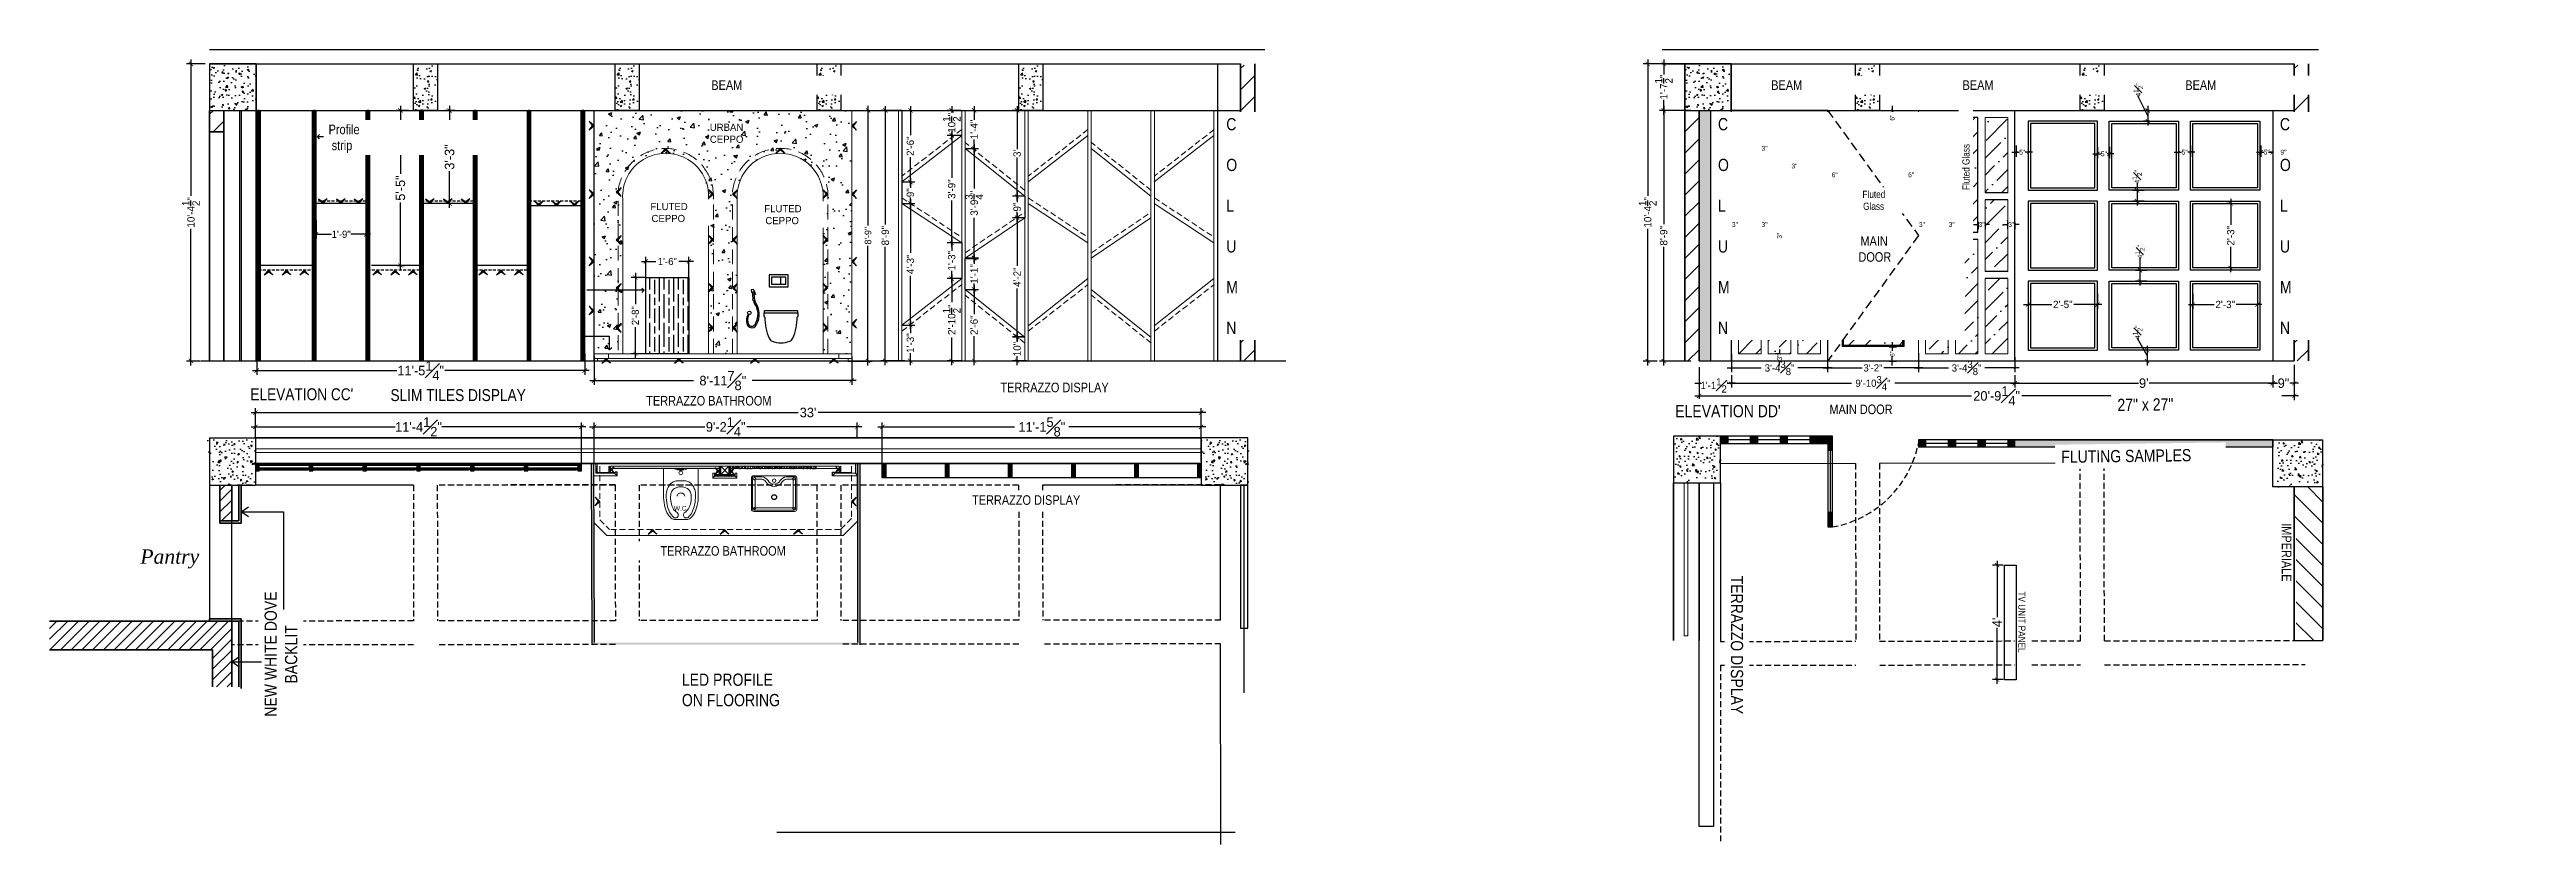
# Model space of a CAD drawing. Header units: inches. Extents: x -137722 to 81594, y -22256 to -1207.
# Drawn here: x -64183 to -63146, y -3584 to -3251 of the extents above; entities that cross this region are included whole.
import ezdxf

# ---------------------------------------------------------------- set-up
doc = ezdxf.new("R2010")
doc.units = ezdxf.units.IN
doc.header["$LTSCALE"] = 0.05
doc.header["$MEASUREMENT"] = 0
doc.header["$PDMODE"] = 3
doc.header["$PDSIZE"] = -4
doc.linetypes.add('A2-XREF-115_FURN$0$HIDDEN', pattern=[0.375, 0.25, -0.125])
doc.linetypes.add('DASHED2', pattern=[0.375, 0.25, -0.125])
doc.layers.get('Defpoints').update_dxf_attribs({"linetype": 'DASHED2'})
for name, color, linetype in [('00 floor', 7, 'Continuous'), ('beam', 7, 'Continuous'), ('Ceiling', 230, 'Continuous'), ('Civil Dimension - Text', 7, 'Continuous'), ('Flooring Hatch', 251, 'Continuous'), ('FURNIITURE', 6, 'Continuous'), ('Furniture Layout', 6, 'Continuous'), ('glass', 162, 'Continuous'), ('HATCH', 251, 'Continuous'), ('slab', 7, 'Continuous'), ('T-furniture', 7, 'Continuous'), ('text', 176, 'Continuous'), ('Vector Graphics', 7, 'Continuous')]:
    doc.layers.add(name, color=color, linetype=linetype)
doc.layers.add('FURNITURE', color=36, linetype='Continuous', lineweight=18)
doc.layers.add('WALL', color=7, linetype='Continuous', lineweight=35)
doc.styles.add('4MMOF3-8', font='ARIALN.TTF', dxfattribs={"height": 5.12})
doc.styles.add('9-128OF1-4', font='stylu.ttf')
doc.styles.get("Standard").update_dxf_attribs({"font": 'stylu.ttf', "height": 6})
doc.styles.add('times', font='arial.ttf')
doc.dimstyles.new('DIM 1-4', dxfattribs={"dimtxt": 3.0792, "dimasz": 1.82, "dimexe": 1.82, "dimexo": 0, "dimgap": 0.09, "dimtad": 0, "dimzin": 0, "dimdsep": 46, "dimlunit": 4, "dimtxsty": '9-128OF1-4', "dimblk": 'ARCHTICK', "dimcen": 1.8125, "dimdle": 1.82, "dimclrd": 8, "dimclre": 8, "dimadec": 0, "dimazin": 0, "dimtfac": 1, "dimtofl": 0, "dimtmove": 0, "dimatfit": 3, "dimldrblk": 'OPEN90', "dimfxl": 1, "dimtolj": 1, "dimtzin": 0, "dimlwd": -1, "dimarcsym": 0})
doc.dimstyles.new('rhythm des-01', dxfattribs={"dimtxt": 6, "dimasz": 2, "dimexe": 2, "dimexo": 0, "dimgap": 0.09, "dimtad": 0, "dimdec": 0, "dimzin": 0, "dimdsep": 46, "dimlunit": 4, "dimtxsty": 'Standard', "dimblk": 'ARCHTICK', "dimcen": 0, "dimclrd": 251, "dimclre": 251, "dimclrt": 20, "dimadec": 0, "dimazin": 0, "dimtfac": 1, "dimtdec": 0, "dimtix": 1, "dimtofl": 0, "dimtmove": 1, "dimatfit": 0, "dimldrblk": 'ARCHTICK', "dimfxl": 1, "dimtolj": 1, "dimtzin": 0, "dimarcsym": 0})
pattern_1 = [(225, (70653.4312, 92103.4274), (2.24506403, -2.24506403), [])]
pattern_2 = [(320, (-55543.6362, -70172.9914), (-0.123527825, -1.411929493), [0.147637795, -1.624015748]), (265, (-55543.6362, -70172.9914), (1.480693177, 0.273132546), [0.118110236, -1.299212598]), (10.4514445, (-55543.6465, -70173.1091), (1.357165337, -1.138796942), [0.12547282, -1.380201008]), (316.1842, (-55543.2425, -70172.9914), (-0.325825356, -2.10086876), [0.22145669, -2.43602362]), (6.6356355, (-55543.2696, -70173.1665), (1.9175563, -1.83988572), [0.188209335, -2.07030268]), (261.184164, (-55543.2425, -70172.9914), (1.9175563, -1.83988572), [0.177165354, -1.9488189]), (291, (-55543.3409, -70173.1883), (-0.792556871, -1.175013882), [0.147637795, -1.624015748]), (236, (-55543.3409, -70173.1883), (1.42746072, -0.47896719), [0.118110236, -1.299212598]), (341.4514447, (-55543.407, -70173.2862), (0.634903844, -1.653981057), [0.125472815, -1.380201008]), (307.5, (-55543.6362, -70172.99143), (0.655302862, -0.023936723), [0, -1.283464567, 0, -1.318897638, 0, -1.304133858]), (277.5, (-55543.6362, -70172.9914), (0.776401008, -0.51785342), [0, -0.751968504, 0, -1.253937008, 0, -0.497047244]), (237.5, (-55543.6362, -70172.55245), (-0.044399354, -1.0508315673), [0, -0.492125984, 0, -1.535433071, 0, -2.037401575]), (227.5, (-55543.6362, -70172.3556), (0.197057052, -1.14800427), [0, -0.63976378, 0, -1.01968504, 0, -1.446850394])]
pattern_3 = [(315, (-55534.1588, -70172.9914), (0.441941738, 0.441941738), [])]
pattern_4 = [(315, (-55553.1136, -70172.9914), (0.441941738, 0.441941738), [])]

msp = doc.modelspace()

# ---------------------------------------------------------------- texts
at = {"lineweight": 13, "insert": (-64144.6974, -3460.3265), "char_height": 6, "attachment_point": 1}
msp.add_mtext_dynamic_manual_height_columns('{\\fTimes New Roman|b0|i1|c0|p18;\\C3;Pantry}', width=96.620028, gutter_width=12.5, heights=[0], dxfattribs=at)
at = {"layer": 'T-furniture', "color": 1, "insert": (-63918.6352, -3442.1052), "char_height": 1.943628, "width": 18.414923, "attachment_point": 2, "style": 'times'}
msp.add_mtext('{\\C7; W.C.}', dxfattribs=at)
at = {"layer": 'text', "ltscale": 50, "insert": (-63917.918, -3519.2262), "char_height": 5.12, "width": 66.281096, "attachment_point": 4, "style": '4MMOF3-8', "bg_fill": 2}
msp.add_mtext('LED PROFILE \\PON FLOORING', dxfattribs=at)

# ---------------------------------------------------------------- blocks, each defined once
blk = doc.blocks.new('_ArchTick')
at = {"color": 0, "const_width": 0.15}
blk.add_lwpolyline([(-0.5, -0.5), (0.5, 0.5)], dxfattribs=at)
blk = doc.blocks.new('adwawd')
at = {"layer": 'Flooring Hatch', "ltscale": 50, "true_color": 0xcd6928, "transparency": 33554687}
h = blk.add_hatch(color=32, dxfattribs=at)
h.dxf.hatch_style = 1
h.paths.add_polyline_path([(-77941.3, -7094), (-77946, -7099.1), (-77941.3, -7095.7), (-77936.7, -7099.1)])
at = {"layer": 'Civil Dimension - Text', "color": 2, "ltscale": 50}
for p, q in [((-77941.3, -7094), (-77946, -7099.1)), ((-77946, -7099.1), (-77941.3, -7095.7)), ((-77941.3, -7094), (-77936.7, -7099.1)), ((-77936.7, -7099.1), (-77941.3, -7095.7))]:
    blk.add_line(p, q, dxfattribs=at)
blk = doc.blocks.new('*D237')
at = {"layer": 'Civil Dimension - Text', "color": 8, "ltscale": 50, "transparency": 16777216}
for p, q in [((-63835.9, -3409), (-63778.6, -3409)), ((-63698.6, -3409), (-63755.9, -3409))]:
    blk.add_line(p, q, dxfattribs=at)
at = {"layer": 'Civil Dimension - Text', "color": 8, "lineweight": -2, "ltscale": 50, "transparency": 16777216}
for p, q in [((-63834, -3424.4), (-63834, -3407.2)), ((-63700.5, -3423.5), (-63700.5, -3407.2))]:
    blk.add_line(p, q, dxfattribs=at)
at = {"layer": 'Defpoints', "color": 0, "ltscale": 50, "transparency": 16777216}
for p in [(-63834, -3409), (-63834, -3424.4), (-63700.5, -3423.5)]:
    blk.add_point(p, dxfattribs=at)
at = {"layer": 'Civil Dimension - Text', "color": 8, "ltscale": 50, "transparency": 16777216, "xscale": 1.82, "yscale": 1.82, "zscale": 1.82, "rotation": 180}
blk.add_blockref('_ArchTick', (-63834, -3409), dxfattribs=at)
at = {"layer": 'Civil Dimension - Text', "color": 8, "ltscale": 50, "transparency": 16777216, "xscale": 1.82, "yscale": 1.82, "zscale": 1.82}
blk.add_blockref('_ArchTick', (-63700.5, -3409), dxfattribs=at)
at = {"layer": 'Civil Dimension - Text', "color": 0, "ltscale": 50, "transparency": 16777216, "insert": (-63767.2, -3409), "char_height": 4, "attachment_point": 5, "style": '9-128OF1-4'}
blk.add_mtext('\\A1;11\'-1{\\H1x;\\S5#8;}"', dxfattribs=at)
blk = doc.blocks.new('_Open90')
at = {"color": 0, "linetype": 'ByBlock', "lineweight": -2}
for p, q in [((0, 0), (-1, 0)), ((-0.5, 0.5), (0, 0)), ((0, 0), (-0.5, -0.5))]:
    blk.add_line(p, q, dxfattribs=at)
blk = doc.blocks.new('*D235')
at = {"layer": 'Civil Dimension - Text', "color": 8, "ltscale": 50, "transparency": 16777216}
for p, q in [((-63956.6, -3409), (-63908.3, -3409)), ((-63842.6, -3409), (-63890.8, -3409))]:
    blk.add_line(p, q, dxfattribs=at)
at = {"layer": 'Civil Dimension - Text', "color": 8, "lineweight": -2, "ltscale": 50, "transparency": 16777216}
for p, q in [((-63954.7, -3424.4), (-63954.7, -3407.2)), ((-63844.5, -3413.6), (-63844.5, -3407.2))]:
    blk.add_line(p, q, dxfattribs=at)
at = {"layer": 'Defpoints', "color": 0, "ltscale": 50, "transparency": 16777216}
for p in [(-63954.7, -3409), (-63844.5, -3413.6), (-63954.7, -3424.4)]:
    blk.add_point(p, dxfattribs=at)
at = {"layer": 'Civil Dimension - Text', "color": 8, "ltscale": 50, "transparency": 16777216, "xscale": 1.82, "yscale": 1.82, "zscale": 1.82, "rotation": 180}
blk.add_blockref('_ArchTick', (-63954.7, -3409), dxfattribs=at)
at = {"layer": 'Civil Dimension - Text', "color": 8, "ltscale": 50, "transparency": 16777216, "xscale": 1.82, "yscale": 1.82, "zscale": 1.82}
blk.add_blockref('_ArchTick', (-63844.5, -3409), dxfattribs=at)
at = {"layer": 'Civil Dimension - Text', "color": 0, "ltscale": 50, "transparency": 16777216, "insert": (-63899.6, -3409), "char_height": 4, "attachment_point": 5, "style": '9-128OF1-4'}
blk.add_mtext('\\A1;9\'-2{\\H1x;\\S1#4;}"', dxfattribs=at)
blk = doc.blocks.new('*D238')
at = {"layer": 'Civil Dimension - Text', "color": 8, "ltscale": 50, "transparency": 16777216}
for p, q in [((-64098.3, -3409), (-64038, -3409)), ((-63958.1, -3409), (-64018.4, -3409))]:
    blk.add_line(p, q, dxfattribs=at)
at = {"layer": 'Civil Dimension - Text', "color": 8, "lineweight": -2, "ltscale": 50, "transparency": 16777216}
for p, q in [((-64096.5, -3413.6), (-64096.5, -3407.2)), ((-63960, -3424.4), (-63960, -3407.2))]:
    blk.add_line(p, q, dxfattribs=at)
at = {"layer": 'Defpoints', "color": 0, "ltscale": 50, "transparency": 16777216}
for p in [(-64096.5, -3409), (-64096.5, -3413.6), (-63960, -3424.4)]:
    blk.add_point(p, dxfattribs=at)
at = {"layer": 'Civil Dimension - Text', "color": 8, "ltscale": 50, "transparency": 16777216, "xscale": 1.82, "yscale": 1.82, "zscale": 1.82, "rotation": 180}
blk.add_blockref('_ArchTick', (-64096.5, -3409), dxfattribs=at)
at = {"layer": 'Civil Dimension - Text', "color": 8, "ltscale": 50, "transparency": 16777216, "xscale": 1.82, "yscale": 1.82, "zscale": 1.82}
blk.add_blockref('_ArchTick', (-63960, -3409), dxfattribs=at)
at = {"layer": 'Civil Dimension - Text', "color": 0, "ltscale": 50, "transparency": 16777216, "insert": (-64028.2, -3409), "char_height": 4, "attachment_point": 5, "style": '9-128OF1-4'}
blk.add_mtext('\\A1;11\'-4{\\H1x;\\S1#2;}"', dxfattribs=at)
blk = doc.blocks.new('*D236')
at = {"layer": 'Civil Dimension - Text', "color": 8, "lineweight": -2, "ltscale": 50, "transparency": 16777216}
for p, q in [((-64096.5, -3411.8), (-64096.5, -3401.2)), ((-63700.5, -3413.6), (-63700.5, -3401.2))]:
    blk.add_line(p, q, dxfattribs=at)
at = {"layer": 'Civil Dimension - Text', "color": 8, "ltscale": 50, "transparency": 16777216}
for p, q in [((-64098.3, -3403), (-63869.3, -3403)), ((-63698.6, -3403), (-63860.9, -3403))]:
    blk.add_line(p, q, dxfattribs=at)
at = {"layer": 'Defpoints', "color": 0, "ltscale": 50, "transparency": 16777216}
for p in [(-64096.5, -3403), (-64096.5, -3411.8), (-63700.5, -3413.6)]:
    blk.add_point(p, dxfattribs=at)
at = {"layer": 'Civil Dimension - Text', "color": 8, "ltscale": 50, "transparency": 16777216, "xscale": 1.82, "yscale": 1.82, "zscale": 1.82, "rotation": 180}
blk.add_blockref('_ArchTick', (-64096.5, -3403), dxfattribs=at)
at = {"layer": 'Civil Dimension - Text', "color": 8, "ltscale": 50, "transparency": 16777216, "xscale": 1.82, "yscale": 1.82, "zscale": 1.82}
blk.add_blockref('_ArchTick', (-63700.5, -3403), dxfattribs=at)
at = {"layer": 'Civil Dimension - Text', "color": 0, "ltscale": 50, "transparency": 16777216, "insert": (-63865.1, -3403), "char_height": 4, "attachment_point": 5, "style": '9-128OF1-4'}
blk.add_mtext("\\A1;33'", dxfattribs=at)
blk = doc.blocks.new('*D239')
at = {"layer": 'Civil Dimension - Text', "color": 8, "lineweight": -2, "ltscale": 50, "transparency": 16777216}
for p, q in [((-63933, -3346.4), (-63933, -3337.8)), ((-63915, -3346.4), (-63915, -3337.8))]:
    blk.add_line(p, q, dxfattribs=at)
at = {"layer": 'Civil Dimension - Text', "color": 8, "ltscale": 50, "transparency": 16777216}
for p, q in [((-63934.8, -3339.7), (-63928, -3339.7)), ((-63913.1, -3339.7), (-63919.9, -3339.7))]:
    blk.add_line(p, q, dxfattribs=at)
at = {"layer": 'Civil Dimension - Text', "color": 8, "ltscale": 50, "transparency": 16777216, "xscale": 1.82, "yscale": 1.82, "zscale": 1.82, "rotation": 180}
blk.add_blockref('_ArchTick', (-63933, -3339.7), dxfattribs=at)
at = {"layer": 'Civil Dimension - Text', "color": 8, "ltscale": 50, "transparency": 16777216, "xscale": 1.82, "yscale": 1.82, "zscale": 1.82}
blk.add_blockref('_ArchTick', (-63915, -3339.7), dxfattribs=at)
at = {"layer": 'Civil Dimension - Text', "color": 0, "ltscale": 50, "transparency": 16777216, "insert": (-63924, -3339.7), "char_height": 3, "attachment_point": 5, "style": '9-128OF1-4', "bg_fill": 3, "box_fill_scale": 1.25, "bg_fill_color": 256, "bg_fill_true_color": 13158600, "bg_fill_transparency": 0}
blk.add_mtext('\\A1;1\'-6"', dxfattribs=at)
at = {"layer": 'Defpoints', "color": 0, "ltscale": 50, "transparency": 16777216}
for p in [(-63933, -3339.7), (-63933, -3346.4), (-63915, -3346.4)]:
    blk.add_point(p, dxfattribs=at)
blk = doc.blocks.new('*D240')
at = {"layer": 'Civil Dimension - Text', "color": 8, "lineweight": -2, "ltscale": 50, "transparency": 16777216}
for p, q in [((-63933, -3346.4), (-63939.2, -3346.4)), ((-63933, -3378.4), (-63939.2, -3378.4))]:
    blk.add_line(p, q, dxfattribs=at)
at = {"layer": 'Civil Dimension - Text', "color": 8, "ltscale": 50, "transparency": 16777216}
for p, q in [((-63937.4, -3344.5), (-63937.4, -3357.9)), ((-63937.4, -3380.2), (-63937.4, -3366.8))]:
    blk.add_line(p, q, dxfattribs=at)
at = {"layer": 'Defpoints', "color": 0, "ltscale": 50, "transparency": 16777216}
for p in [(-63933, -3346.4), (-63937.4, -3378.4), (-63933, -3378.4)]:
    blk.add_point(p, dxfattribs=at)
at = {"layer": 'Civil Dimension - Text', "color": 8, "ltscale": 50, "transparency": 16777216, "xscale": 1.82, "yscale": 1.82, "zscale": 1.82}
for p, rotation in [((-63937.4, -3346.4), 90), ((-63937.4, -3378.4), 270)]:
    blk.add_blockref('_ArchTick', p, dxfattribs=dict(at, rotation=rotation))
at = {"layer": 'Civil Dimension - Text', "color": 0, "ltscale": 50, "transparency": 16777216, "insert": (-63937.4, -3362.4), "char_height": 3, "attachment_point": 5, "rotation": 90, "style": '9-128OF1-4', "bg_fill": 3, "box_fill_scale": 1.25, "bg_fill_color": 256, "bg_fill_true_color": 13158600, "bg_fill_transparency": 0}
blk.add_mtext('\\A1;2\'-8"', dxfattribs=at)
blk = doc.blocks.new('*D241')
at = {"layer": 'Civil Dimension - Text', "color": 8, "lineweight": -2, "ltscale": 50, "transparency": 16777216}
for p, q in [((-63846.8, -3276.4), (-63838.2, -3276.4)), ((-63848.3, -3381.4), (-63838.2, -3381.4))]:
    blk.add_line(p, q, dxfattribs=at)
at = {"layer": 'Civil Dimension - Text', "color": 8, "ltscale": 50, "transparency": 16777216}
for p, q in [((-63840, -3274.5), (-63840, -3324.6)), ((-63840, -3383.2), (-63840, -3333.1))]:
    blk.add_line(p, q, dxfattribs=at)
at = {"layer": 'Defpoints', "color": 0, "ltscale": 50, "transparency": 16777216}
for p in [(-63846.8, -3276.4), (-63848.3, -3381.4), (-63840, -3381.4)]:
    blk.add_point(p, dxfattribs=at)
at = {"layer": 'Civil Dimension - Text', "color": 8, "ltscale": 50, "transparency": 16777216, "xscale": 1.82, "yscale": 1.82, "zscale": 1.82}
for p, rotation in [((-63840, -3276.4), 90), ((-63840, -3381.4), 270)]:
    blk.add_blockref('_ArchTick', p, dxfattribs=dict(at, rotation=rotation))
at = {"layer": 'Civil Dimension - Text', "color": 0, "ltscale": 50, "transparency": 16777216, "insert": (-63840, -3328.9), "char_height": 2.75, "attachment_point": 5, "rotation": 90, "style": '9-128OF1-4'}
blk.add_mtext('\\A1;8\'-9"', dxfattribs=at)
blk = doc.blocks.new('*D243')
at = {"layer": 'Civil Dimension - Text', "color": 8, "lineweight": -2, "ltscale": 50, "transparency": 16777216}
for p, q in [((-63995.6, -2888.1), (-64004.5, -2888.1)), ((-63994.4, -2993.1), (-64004.5, -2993.1))]:
    blk.add_line(p, q, dxfattribs=at)
at = {"layer": 'Civil Dimension - Text', "color": 8, "ltscale": 50, "transparency": 16777216}
for p, q in [((-64002.6, -2886.3), (-64002.6, -2935.9)), ((-64002.6, -2994.9), (-64002.6, -2945.3))]:
    blk.add_line(p, q, dxfattribs=at)
at = {"layer": 'Defpoints', "color": 0, "ltscale": 50, "transparency": 16777216}
for p in [(-63995.6, -2888.1), (-64002.6, -2993.1), (-63994.4, -2993.1)]:
    blk.add_point(p, dxfattribs=at)
at = {"layer": 'Civil Dimension - Text', "color": 8, "ltscale": 50, "transparency": 16777216, "xscale": 1.82, "yscale": 1.82, "zscale": 1.82}
for p, rotation in [((-64002.6, -2888.1), 90), ((-64002.6, -2993.1), 270)]:
    blk.add_blockref('_ArchTick', p, dxfattribs=dict(at, rotation=rotation))
at = {"layer": 'Civil Dimension - Text', "color": 0, "ltscale": 50, "transparency": 16777216, "insert": (-64002.6, -2940.6), "char_height": 3.08, "attachment_point": 5, "rotation": 90, "style": '9-128OF1-4'}
blk.add_mtext('\\A1;8\'-9"', dxfattribs=at)
blk = doc.blocks.new('*D584')
at = {"layer": 'Civil Dimension - Text', "color": 8, "lineweight": -2, "ltscale": 50, "transparency": 16777216}
for p, q in [((-63969.2, -2888.1), (-63963.6, -2888.1)), ((-63969.1, -2904.1), (-63963.6, -2904.1))]:
    blk.add_line(p, q, dxfattribs=at)
at = {"layer": 'Civil Dimension - Text', "color": 8, "ltscale": 50, "transparency": 16777216}
for p, q in [((-63965.4, -2886.3), (-63965.4, -2892)), ((-63965.4, -2905.9), (-63965.4, -2900.3))]:
    blk.add_line(p, q, dxfattribs=at)
at = {"layer": 'Defpoints', "color": 0, "ltscale": 50, "transparency": 16777216}
for p in [(-63969.2, -2888.1), (-63969.1, -2904.1), (-63965.4, -2904.1)]:
    blk.add_point(p, dxfattribs=at)
at = {"layer": 'Civil Dimension - Text', "color": 8, "ltscale": 50, "transparency": 16777216, "xscale": 1.82, "yscale": 1.82, "zscale": 1.82}
for p, rotation in [((-63965.4, -2888.1), 90), ((-63965.4, -2904.1), 270)]:
    blk.add_blockref('_ArchTick', p, dxfattribs=dict(at, rotation=rotation))
at = {"layer": 'Civil Dimension - Text', "color": 0, "ltscale": 50, "transparency": 16777216, "insert": (-63965.4, -2896.1), "char_height": 3.08, "attachment_point": 5, "rotation": 90, "style": '9-128OF1-4'}
blk.add_mtext('\\A1;1\'-4"', dxfattribs=at)
blk = doc.blocks.new('*D571')
at = {"layer": 'Civil Dimension - Text', "color": 8, "ltscale": 50, "transparency": 16777216}
for p, q in [((-63965.4, -2902.3), (-63965.4, -2920.9)), ((-63965.4, -2951.8), (-63965.4, -2933.1))]:
    blk.add_line(p, q, dxfattribs=at)
at = {"layer": 'Civil Dimension - Text', "color": 8, "lineweight": -2, "ltscale": 50, "transparency": 16777216}
for p, q in [((-63969.1, -2904.1), (-63963.6, -2904.1)), ((-63969.2, -2949.9), (-63963.6, -2949.9))]:
    blk.add_line(p, q, dxfattribs=at)
at = {"layer": 'Defpoints', "color": 0, "ltscale": 50, "transparency": 16777216}
for p in [(-63969.1, -2904.1), (-63969.2, -2949.9), (-63965.4, -2949.9)]:
    blk.add_point(p, dxfattribs=at)
at = {"layer": 'Civil Dimension - Text', "color": 8, "ltscale": 50, "transparency": 16777216, "xscale": 1.82, "yscale": 1.82, "zscale": 1.82}
for p, rotation in [((-63965.4, -2904.1), 90), ((-63965.4, -2949.9), 270)]:
    blk.add_blockref('_ArchTick', p, dxfattribs=dict(at, rotation=rotation))
at = {"layer": 'Civil Dimension - Text', "color": 0, "ltscale": 50, "transparency": 16777216, "insert": (-63965.4, -2927), "char_height": 3.079, "attachment_point": 5, "rotation": 90, "style": '9-128OF1-4'}
blk.add_mtext('\\A1;3\'-9{\\H1x;\\S3/4;}"', dxfattribs=at)
blk = doc.blocks.new('*D572')
at = {"layer": 'Civil Dimension - Text', "color": 8, "lineweight": -2, "ltscale": 50, "transparency": 16777216}
for p, q in [((-63969.2, -2950.1), (-63963.6, -2950.1)), ((-63969.2, -2963.1), (-63963.6, -2963.1))]:
    blk.add_line(p, q, dxfattribs=at)
at = {"layer": 'Civil Dimension - Text', "color": 8, "ltscale": 50, "transparency": 16777216}
for p, q in [((-63965.4, -2948.3), (-63965.4, -2952.4)), ((-63965.4, -2964.9), (-63965.4, -2960.7))]:
    blk.add_line(p, q, dxfattribs=at)
at = {"layer": 'Defpoints', "color": 0, "ltscale": 50, "transparency": 16777216}
for p in [(-63969.2, -2950.1), (-63969.2, -2963.1), (-63965.4, -2963.1)]:
    blk.add_point(p, dxfattribs=at)
at = {"layer": 'Civil Dimension - Text', "color": 8, "ltscale": 50, "transparency": 16777216, "xscale": 1.82, "yscale": 1.82, "zscale": 1.82}
for p, rotation in [((-63965.4, -2950.1), 90), ((-63965.4, -2963.1), 270)]:
    blk.add_blockref('_ArchTick', p, dxfattribs=dict(at, rotation=rotation))
at = {"layer": 'Civil Dimension - Text', "color": 0, "ltscale": 50, "transparency": 16777216, "insert": (-63965.4, -2956.6), "char_height": 3.08, "attachment_point": 5, "rotation": 90, "style": '9-128OF1-4'}
blk.add_mtext('\\A1;1\'-1"', dxfattribs=at)
blk = doc.blocks.new('*D573')
at = {"layer": 'Civil Dimension - Text', "color": 8, "lineweight": -2, "ltscale": 50, "transparency": 16777216}
for p, q in [((-63969.2, -2963.1), (-63963.6, -2963.1)), ((-63969.2, -2993.1), (-63963.6, -2993.1))]:
    blk.add_line(p, q, dxfattribs=at)
at = {"layer": 'Civil Dimension - Text', "color": 8, "ltscale": 50, "transparency": 16777216}
for p, q in [((-63965.4, -2961.3), (-63965.4, -2973.5)), ((-63965.4, -2994.9), (-63965.4, -2982.7))]:
    blk.add_line(p, q, dxfattribs=at)
at = {"layer": 'Defpoints', "color": 0, "ltscale": 50, "transparency": 16777216}
for p in [(-63969.2, -2963.1), (-63969.2, -2993.1), (-63965.4, -2993.1)]:
    blk.add_point(p, dxfattribs=at)
at = {"layer": 'Civil Dimension - Text', "color": 8, "ltscale": 50, "transparency": 16777216, "xscale": 1.82, "yscale": 1.82, "zscale": 1.82}
for p, rotation in [((-63965.4, -2963.1), 90), ((-63965.4, -2993.1), 270)]:
    blk.add_blockref('_ArchTick', p, dxfattribs=dict(at, rotation=rotation))
at = {"layer": 'Civil Dimension - Text', "color": 0, "ltscale": 50, "transparency": 16777216, "insert": (-63965.4, -2978.1), "char_height": 3.08, "attachment_point": 5, "rotation": 90, "style": '9-128OF1-4'}
blk.add_mtext('\\A1;2\'-6"', dxfattribs=at)
blk = doc.blocks.new('*D583')
at = {"layer": 'Civil Dimension - Text', "color": 8, "lineweight": -2, "ltscale": 50, "transparency": 16777216}
for p, q in [((-63944.2, -2888.1), (-63949.3, -2888.1)), ((-63944.2, -2924.1), (-63949.3, -2924.1))]:
    blk.add_line(p, q, dxfattribs=at)
at = {"layer": 'Civil Dimension - Text', "color": 8, "ltscale": 50, "transparency": 16777216}
for p, q in [((-63947.4, -2886.3), (-63947.4, -2904.4)), ((-63947.4, -2925.9), (-63947.4, -2907.8))]:
    blk.add_line(p, q, dxfattribs=at)
at = {"layer": 'Defpoints', "color": 0, "ltscale": 50, "transparency": 16777216}
for p in [(-63944.2, -2888.1), (-63947.4, -2924.1), (-63944.2, -2924.1)]:
    blk.add_point(p, dxfattribs=at)
at = {"layer": 'Civil Dimension - Text', "color": 8, "ltscale": 50, "transparency": 16777216, "xscale": 1.82, "yscale": 1.82, "zscale": 1.82}
for p, rotation in [((-63947.4, -2888.1), 90), ((-63947.4, -2924.1), 270)]:
    blk.add_blockref('_ArchTick', p, dxfattribs=dict(at, rotation=rotation))
at = {"layer": 'Civil Dimension - Text', "color": 0, "ltscale": 50, "transparency": 16777216, "insert": (-63947.4, -2906.1), "char_height": 3.08, "attachment_point": 5, "rotation": 90, "style": '9-128OF1-4'}
blk.add_mtext("\\A1;3'", dxfattribs=at)
blk = doc.blocks.new('*D574')
at = {"layer": 'Civil Dimension - Text', "color": 8, "lineweight": -2, "ltscale": 50, "transparency": 16777216}
for p, q in [((-63944.2, -2924.1), (-63949.3, -2924.1)), ((-63944.2, -2933.1), (-63949.3, -2933.1))]:
    blk.add_line(p, q, dxfattribs=at)
at = {"layer": 'Civil Dimension - Text', "color": 8, "ltscale": 50, "transparency": 16777216}
for p, q in [((-63947.4, -2922.3), (-63947.4, -2926.6)), ((-63947.4, -2934.9), (-63947.4, -2930.6))]:
    blk.add_line(p, q, dxfattribs=at)
at = {"layer": 'Defpoints', "color": 0, "ltscale": 50, "transparency": 16777216}
for p in [(-63944.2, -2924.1), (-63947.4, -2933.1), (-63944.2, -2933.1)]:
    blk.add_point(p, dxfattribs=at)
at = {"layer": 'Civil Dimension - Text', "color": 8, "ltscale": 50, "transparency": 16777216, "xscale": 1.82, "yscale": 1.82, "zscale": 1.82}
for p, rotation in [((-63947.4, -2924.1), 90), ((-63947.4, -2933.1), 270)]:
    blk.add_blockref('_ArchTick', p, dxfattribs=dict(at, rotation=rotation))
at = {"layer": 'Civil Dimension - Text', "color": 0, "ltscale": 50, "transparency": 16777216, "insert": (-63947.4, -2928.6), "char_height": 3.08, "attachment_point": 5, "rotation": 90, "style": '9-128OF1-4'}
blk.add_mtext('\\A1;9"', dxfattribs=at)
blk = doc.blocks.new('*D575')
at = {"layer": 'Civil Dimension - Text', "color": 8, "lineweight": -2, "ltscale": 50, "transparency": 16777216}
for p, q in [((-63944.2, -2933.1), (-63949.3, -2933.1)), ((-63944.2, -2983), (-63949.3, -2983))]:
    blk.add_line(p, q, dxfattribs=at)
at = {"layer": 'Civil Dimension - Text', "color": 8, "ltscale": 50, "transparency": 16777216}
for p, q in [((-63947.4, -2931.3), (-63947.4, -2953.3)), ((-63947.4, -2984.8), (-63947.4, -2962.8))]:
    blk.add_line(p, q, dxfattribs=at)
at = {"layer": 'Defpoints', "color": 0, "ltscale": 50, "transparency": 16777216}
for p in [(-63944.2, -2933.1), (-63947.4, -2983), (-63944.2, -2983)]:
    blk.add_point(p, dxfattribs=at)
at = {"layer": 'Civil Dimension - Text', "color": 8, "ltscale": 50, "transparency": 16777216, "xscale": 1.82, "yscale": 1.82, "zscale": 1.82}
for p, rotation in [((-63947.4, -2933.1), 90), ((-63947.4, -2983), 270)]:
    blk.add_blockref('_ArchTick', p, dxfattribs=dict(at, rotation=rotation))
at = {"layer": 'Civil Dimension - Text', "color": 0, "ltscale": 50, "transparency": 16777216, "insert": (-63947.4, -2958), "char_height": 3.08, "attachment_point": 5, "rotation": 90, "style": '9-128OF1-4'}
blk.add_mtext('\\A1;4\'-2"', dxfattribs=at)
blk = doc.blocks.new('*D576')
at = {"layer": 'Civil Dimension - Text', "color": 8, "lineweight": -2, "ltscale": 50, "transparency": 16777216}
for p, q in [((-63944.2, -2983.1), (-63949.3, -2983.1)), ((-63943.5, -2993.1), (-63949.3, -2993.1))]:
    blk.add_line(p, q, dxfattribs=at)
at = {"layer": 'Civil Dimension - Text', "color": 8, "ltscale": 50, "transparency": 16777216}
for p, q in [((-63947.4, -2981.3), (-63947.4, -2985.1)), ((-63947.4, -2994.9), (-63947.4, -2991.1))]:
    blk.add_line(p, q, dxfattribs=at)
at = {"layer": 'Defpoints', "color": 0, "ltscale": 50, "transparency": 16777216}
for p in [(-63944.2, -2983.1), (-63947.4, -2993.1), (-63943.5, -2993.1)]:
    blk.add_point(p, dxfattribs=at)
at = {"layer": 'Civil Dimension - Text', "color": 8, "ltscale": 50, "transparency": 16777216, "xscale": 1.82, "yscale": 1.82, "zscale": 1.82}
for p, rotation in [((-63947.4, -2983.1), 90), ((-63947.4, -2993.1), 270)]:
    blk.add_blockref('_ArchTick', p, dxfattribs=dict(at, rotation=rotation))
at = {"layer": 'Civil Dimension - Text', "color": 0, "ltscale": 50, "transparency": 16777216, "insert": (-63947.4, -2988.1), "char_height": 3.08, "attachment_point": 5, "rotation": 90, "style": '9-128OF1-4'}
blk.add_mtext('\\A1;10"', dxfattribs=at)
blk = doc.blocks.new('*D353')
at = {"layer": 'Civil Dimension - Text', "color": 8, "lineweight": -2, "ltscale": 50, "transparency": 16777216}
for p, q in [((-63995.6, -2888.1), (-63990.3, -2888.1)), ((-63995.6, -2918.1), (-63990.3, -2918.1))]:
    blk.add_line(p, q, dxfattribs=at)
at = {"layer": 'Civil Dimension - Text', "color": 8, "ltscale": 50, "transparency": 16777216}
for p, q in [((-63992.1, -2886.3), (-63992.1, -2898.5)), ((-63992.1, -2919.9), (-63992.1, -2907.7))]:
    blk.add_line(p, q, dxfattribs=at)
at = {"layer": 'Defpoints', "color": 0, "ltscale": 50, "transparency": 16777216}
for p in [(-63995.6, -2888.1), (-63995.6, -2918.1), (-63992.1, -2918.1)]:
    blk.add_point(p, dxfattribs=at)
at = {"layer": 'Civil Dimension - Text', "color": 8, "ltscale": 50, "transparency": 16777216, "xscale": 1.82, "yscale": 1.82, "zscale": 1.82}
for p, rotation in [((-63992.1, -2888.1), 90), ((-63992.1, -2918.1), 270)]:
    blk.add_blockref('_ArchTick', p, dxfattribs=dict(at, rotation=rotation))
at = {"layer": 'Civil Dimension - Text', "color": 0, "ltscale": 50, "transparency": 16777216, "insert": (-63992.1, -2903.1), "char_height": 3.08, "attachment_point": 5, "rotation": 90, "style": '9-128OF1-4'}
blk.add_mtext('\\A1;2\'-6"', dxfattribs=at)
blk = doc.blocks.new('*D577')
at = {"layer": 'Civil Dimension - Text', "color": 8, "lineweight": -2, "ltscale": 50, "transparency": 16777216}
for p, q in [((-63995.6, -2918.1), (-63990.3, -2918.1)), ((-63995.6, -2927.1), (-63990.3, -2927.1))]:
    blk.add_line(p, q, dxfattribs=at)
at = {"layer": 'Civil Dimension - Text', "color": 8, "ltscale": 50, "transparency": 16777216}
for p, q in [((-63992.1, -2916.3), (-63992.1, -2920.6)), ((-63992.1, -2928.9), (-63992.1, -2924.6))]:
    blk.add_line(p, q, dxfattribs=at)
at = {"layer": 'Defpoints', "color": 0, "ltscale": 50, "transparency": 16777216}
for p in [(-63995.6, -2918.1), (-63995.6, -2927.1), (-63992.1, -2927.1)]:
    blk.add_point(p, dxfattribs=at)
at = {"layer": 'Civil Dimension - Text', "color": 8, "ltscale": 50, "transparency": 16777216, "xscale": 1.82, "yscale": 1.82, "zscale": 1.82}
for p, rotation in [((-63992.1, -2918.1), 90), ((-63992.1, -2927.1), 270)]:
    blk.add_blockref('_ArchTick', p, dxfattribs=dict(at, rotation=rotation))
at = {"layer": 'Civil Dimension - Text', "color": 0, "ltscale": 50, "transparency": 16777216, "insert": (-63992.1, -2922.6), "char_height": 3.08, "attachment_point": 5, "rotation": 90, "style": '9-128OF1-4'}
blk.add_mtext('\\A1;9"', dxfattribs=at)
blk = doc.blocks.new('*D578')
at = {"layer": 'Civil Dimension - Text', "color": 8, "lineweight": -2, "ltscale": 50, "transparency": 16777216}
for p, q in [((-63995.6, -2927.1), (-63990.3, -2927.1)), ((-63995.6, -2978.1), (-63990.3, -2978.1))]:
    blk.add_line(p, q, dxfattribs=at)
at = {"layer": 'Civil Dimension - Text', "color": 8, "ltscale": 50, "transparency": 16777216}
for p, q in [((-63992.1, -2925.3), (-63992.1, -2947.8)), ((-63992.1, -2979.9), (-63992.1, -2957.4))]:
    blk.add_line(p, q, dxfattribs=at)
at = {"layer": 'Defpoints', "color": 0, "ltscale": 50, "transparency": 16777216}
for p in [(-63995.6, -2927.1), (-63995.6, -2978.1), (-63992.1, -2978.1)]:
    blk.add_point(p, dxfattribs=at)
at = {"layer": 'Civil Dimension - Text', "color": 8, "ltscale": 50, "transparency": 16777216, "xscale": 1.82, "yscale": 1.82, "zscale": 1.82}
for p, rotation in [((-63992.1, -2927.1), 90), ((-63992.1, -2978.1), 270)]:
    blk.add_blockref('_ArchTick', p, dxfattribs=dict(at, rotation=rotation))
at = {"layer": 'Civil Dimension - Text', "color": 0, "ltscale": 50, "transparency": 16777216, "insert": (-63992.1, -2952.6), "char_height": 3.08, "attachment_point": 5, "rotation": 90, "style": '9-128OF1-4'}
blk.add_mtext('\\A1;4\'-3"', dxfattribs=at)
blk = doc.blocks.new('*D579')
at = {"layer": 'Civil Dimension - Text', "color": 8, "ltscale": 50, "transparency": 16777216}
for p, q in [((-63992.1, -2976.3), (-63992.1, -2981.4)), ((-63992.1, -2994.9), (-63992.1, -2989.8))]:
    blk.add_line(p, q, dxfattribs=at)
at = {"layer": 'Civil Dimension - Text', "color": 8, "lineweight": -2, "ltscale": 50, "transparency": 16777216}
for p, q in [((-63995.6, -2978.1), (-63990.3, -2978.1)), ((-63994.6, -2993.1), (-63990.3, -2993.1))]:
    blk.add_line(p, q, dxfattribs=at)
at = {"layer": 'Defpoints', "color": 0, "ltscale": 50, "transparency": 16777216}
for p in [(-63995.6, -2978.1), (-63994.6, -2993.1), (-63992.1, -2993.1)]:
    blk.add_point(p, dxfattribs=at)
at = {"layer": 'Civil Dimension - Text', "color": 8, "ltscale": 50, "transparency": 16777216, "xscale": 1.82, "yscale": 1.82, "zscale": 1.82}
for p, rotation in [((-63992.1, -2978.1), 90), ((-63992.1, -2993.1), 270)]:
    blk.add_blockref('_ArchTick', p, dxfattribs=dict(at, rotation=rotation))
at = {"layer": 'Civil Dimension - Text', "color": 0, "ltscale": 50, "transparency": 16777216, "insert": (-63992.1, -2985.6), "char_height": 3.08, "attachment_point": 5, "rotation": 90, "style": '9-128OF1-4'}
blk.add_mtext('\\A1;1\'-3"', dxfattribs=at)
blk = doc.blocks.new('*D585')
at = {"layer": 'Civil Dimension - Text', "color": 8, "lineweight": -2, "ltscale": 50, "transparency": 16777216}
for p, q in [((-63970.8, -2888.1), (-63976.7, -2888.1)), ((-63970.6, -2898.6), (-63976.7, -2898.6))]:
    blk.add_line(p, q, dxfattribs=at)
at = {"layer": 'Civil Dimension - Text', "color": 8, "ltscale": 50, "transparency": 16777216}
for p, q in [((-63974.8, -2886.3), (-63974.8, -2889.1)), ((-63974.8, -2900.4), (-63974.8, -2897.5))]:
    blk.add_line(p, q, dxfattribs=at)
at = {"layer": 'Defpoints', "color": 0, "ltscale": 50, "transparency": 16777216}
for p in [(-63970.8, -2888.1), (-63974.8, -2898.6), (-63970.6, -2898.6)]:
    blk.add_point(p, dxfattribs=at)
at = {"layer": 'Civil Dimension - Text', "color": 8, "ltscale": 50, "transparency": 16777216, "xscale": 1.82, "yscale": 1.82, "zscale": 1.82}
for p, rotation in [((-63974.8, -2888.1), 90), ((-63974.8, -2898.6), 270)]:
    blk.add_blockref('_ArchTick', p, dxfattribs=dict(at, rotation=rotation))
at = {"layer": 'Civil Dimension - Text', "color": 0, "ltscale": 50, "transparency": 16777216, "insert": (-63974.8, -2893.3), "char_height": 3.079, "attachment_point": 5, "rotation": 90, "style": '9-128OF1-4'}
blk.add_mtext('\\A1;10{\\H1x;\\S1/2;}"', dxfattribs=at)
blk = doc.blocks.new('*D580')
at = {"layer": 'Civil Dimension - Text', "color": 8, "lineweight": -2, "ltscale": 50, "transparency": 16777216}
for p, q in [((-63970.6, -2898.6), (-63976.7, -2898.6)), ((-63970.6, -2943.6), (-63976.7, -2943.6))]:
    blk.add_line(p, q, dxfattribs=at)
at = {"layer": 'Civil Dimension - Text', "color": 8, "ltscale": 50, "transparency": 16777216}
for p, q in [((-63974.8, -2896.7), (-63974.8, -2916.4)), ((-63974.8, -2945.4), (-63974.8, -2925.8))]:
    blk.add_line(p, q, dxfattribs=at)
at = {"layer": 'Defpoints', "color": 0, "ltscale": 50, "transparency": 16777216}
for p in [(-63970.6, -2898.6), (-63974.8, -2943.6), (-63970.6, -2943.6)]:
    blk.add_point(p, dxfattribs=at)
at = {"layer": 'Civil Dimension - Text', "color": 8, "ltscale": 50, "transparency": 16777216, "xscale": 1.82, "yscale": 1.82, "zscale": 1.82}
for p, rotation in [((-63974.8, -2898.6), 90), ((-63974.8, -2943.6), 270)]:
    blk.add_blockref('_ArchTick', p, dxfattribs=dict(at, rotation=rotation))
at = {"layer": 'Civil Dimension - Text', "color": 0, "ltscale": 50, "transparency": 16777216, "insert": (-63974.8, -2921.1), "char_height": 3.08, "attachment_point": 5, "rotation": 90, "style": '9-128OF1-4'}
blk.add_mtext('\\A1;3\'-9"', dxfattribs=at)
blk = doc.blocks.new('*D581')
at = {"layer": 'Civil Dimension - Text', "color": 8, "lineweight": -2, "ltscale": 50, "transparency": 16777216}
for p, q in [((-63971.2, -2943.6), (-63976.7, -2943.6)), ((-63970.6, -2958.6), (-63976.7, -2958.6))]:
    blk.add_line(p, q, dxfattribs=at)
at = {"layer": 'Civil Dimension - Text', "color": 8, "ltscale": 50, "transparency": 16777216}
for p, q in [((-63974.8, -2941.8), (-63974.8, -2947)), ((-63974.8, -2960.4), (-63974.8, -2955.3))]:
    blk.add_line(p, q, dxfattribs=at)
at = {"layer": 'Defpoints', "color": 0, "ltscale": 50, "transparency": 16777216}
for p in [(-63971.2, -2943.6), (-63974.8, -2958.6), (-63970.6, -2958.6)]:
    blk.add_point(p, dxfattribs=at)
at = {"layer": 'Civil Dimension - Text', "color": 8, "ltscale": 50, "transparency": 16777216, "xscale": 1.82, "yscale": 1.82, "zscale": 1.82}
for p, rotation in [((-63974.8, -2943.6), 90), ((-63974.8, -2958.6), 270)]:
    blk.add_blockref('_ArchTick', p, dxfattribs=dict(at, rotation=rotation))
at = {"layer": 'Civil Dimension - Text', "color": 0, "ltscale": 50, "transparency": 16777216, "insert": (-63974.8, -2951.1), "char_height": 3.08, "attachment_point": 5, "rotation": 90, "style": '9-128OF1-4'}
blk.add_mtext('\\A1;1\'-3"', dxfattribs=at)
blk = doc.blocks.new('*D582')
at = {"layer": 'Civil Dimension - Text', "color": 8, "lineweight": -2, "ltscale": 50, "transparency": 16777216}
for p, q in [((-63970.6, -2958.6), (-63976.7, -2958.6)), ((-63970.8, -2993.1), (-63976.7, -2993.1))]:
    blk.add_line(p, q, dxfattribs=at)
at = {"layer": 'Civil Dimension - Text', "color": 8, "ltscale": 50, "transparency": 16777216}
for p, q in [((-63974.8, -2956.8), (-63974.8, -2968.5)), ((-63974.8, -2994.9), (-63974.8, -2983.2))]:
    blk.add_line(p, q, dxfattribs=at)
at = {"layer": 'Defpoints', "color": 0, "ltscale": 50, "transparency": 16777216}
for p in [(-63970.6, -2958.6), (-63974.8, -2993.1), (-63970.8, -2993.1)]:
    blk.add_point(p, dxfattribs=at)
at = {"layer": 'Civil Dimension - Text', "color": 8, "ltscale": 50, "transparency": 16777216, "xscale": 1.82, "yscale": 1.82, "zscale": 1.82}
for p, rotation in [((-63974.8, -2958.6), 90), ((-63974.8, -2993.1), 270)]:
    blk.add_blockref('_ArchTick', p, dxfattribs=dict(at, rotation=rotation))
at = {"layer": 'Civil Dimension - Text', "color": 0, "ltscale": 50, "transparency": 16777216, "insert": (-63974.8, -2975.8), "char_height": 3.079, "attachment_point": 5, "rotation": 90, "style": '9-128OF1-4'}
blk.add_mtext('\\A1;2\'-10{\\H1x;\\S1/2;}"', dxfattribs=at)
blk = doc.blocks.new('*D244')
at = {"layer": 'Civil Dimension - Text', "color": 8, "lineweight": -2, "ltscale": 50, "transparency": 16777216}
for p, q in [((-63954.7, -3379.4), (-63954.7, -3391.4)), ((-63846.8, -3379.4), (-63846.8, -3391.4))]:
    blk.add_line(p, q, dxfattribs=at)
at = {"layer": 'Civil Dimension - Text', "color": 8, "ltscale": 50, "transparency": 16777216}
for p, q in [((-63956.5, -3389.6), (-63913, -3389.6)), ((-63845, -3389.6), (-63888.5, -3389.6))]:
    blk.add_line(p, q, dxfattribs=at)
at = {"layer": 'Defpoints', "color": 0, "ltscale": 50, "transparency": 16777216}
for p in [(-63954.7, -3379.4), (-63846.8, -3379.4), (-63846.8, -3389.6)]:
    blk.add_point(p, dxfattribs=at)
at = {"layer": 'Civil Dimension - Text', "color": 8, "ltscale": 50, "transparency": 16777216, "xscale": 1.82, "yscale": 1.82, "zscale": 1.82, "rotation": 180}
blk.add_blockref('_ArchTick', (-63954.7, -3389.6), dxfattribs=at)
at = {"layer": 'Civil Dimension - Text', "color": 8, "ltscale": 50, "transparency": 16777216, "xscale": 1.82, "yscale": 1.82, "zscale": 1.82}
blk.add_blockref('_ArchTick', (-63846.8, -3389.6), dxfattribs=at)
at = {"layer": 'Civil Dimension - Text', "color": 0, "ltscale": 50, "transparency": 16777216, "insert": (-63900.8, -3389.6), "char_height": 4, "attachment_point": 5, "style": '9-128OF1-4'}
blk.add_mtext('\\A1;8\'-11{\\H1x;\\S7#8;}"', dxfattribs=at)
blk = doc.blocks.new('*D245')
at = {"layer": 'Civil Dimension - Text', "color": 8, "lineweight": -2, "ltscale": 50, "transparency": 16777216}
for p, q in [((-63364.7, -3466.9), (-63369.1, -3466.9)), ((-63364.7, -3514.9), (-63369.1, -3514.9))]:
    blk.add_line(p, q, dxfattribs=at)
at = {"layer": 'Civil Dimension - Text', "color": 8, "ltscale": 50, "transparency": 16777216}
for p, q in [((-63367.2, -3465.1), (-63367.2, -3488.7)), ((-63367.2, -3516.7), (-63367.2, -3493.2))]:
    blk.add_line(p, q, dxfattribs=at)
at = {"layer": 'Defpoints', "color": 0, "ltscale": 50, "transparency": 16777216}
for p in [(-63364.7, -3466.9), (-63367.2, -3514.9), (-63364.7, -3514.9)]:
    blk.add_point(p, dxfattribs=at)
at = {"layer": 'Civil Dimension - Text', "color": 8, "ltscale": 50, "transparency": 16777216, "xscale": 1.82, "yscale": 1.82, "zscale": 1.82}
for p, rotation in [((-63367.2, -3466.9), 90), ((-63367.2, -3514.9), 270)]:
    blk.add_blockref('_ArchTick', p, dxfattribs=dict(at, rotation=rotation))
at = {"layer": 'Civil Dimension - Text', "color": 0, "ltscale": 50, "transparency": 16777216, "insert": (-63367.2, -3490.9), "char_height": 4, "attachment_point": 5, "rotation": 90, "style": '9-128OF1-4'}
blk.add_mtext("\\A1;4'", dxfattribs=at)
blk = doc.blocks.new('*D246')
at = {"layer": 'Civil Dimension - Text', "color": 8, "ltscale": 50, "transparency": 16777216}
for p, q in [((-63356.1, -3357.7), (-63344.3, -3357.7)), ((-63323.4, -3357.7), (-63335.1, -3357.7))]:
    blk.add_line(p, q, dxfattribs=at)
at = {"layer": 'Civil Dimension - Text', "color": 8, "lineweight": -2, "ltscale": 50, "transparency": 16777216}
for p, q in [((-63354.2, -3353.2), (-63354.2, -3359.5)), ((-63325.2, -3353.2), (-63325.2, -3359.5))]:
    blk.add_line(p, q, dxfattribs=at)
at = {"layer": 'Defpoints', "color": 0, "ltscale": 50, "transparency": 16777216}
for p in [(-63354.2, -3353.2), (-63354.2, -3357.7), (-63325.2, -3353.2)]:
    blk.add_point(p, dxfattribs=at)
at = {"layer": 'Civil Dimension - Text', "color": 8, "ltscale": 50, "transparency": 16777216, "xscale": 1.82, "yscale": 1.82, "zscale": 1.82, "rotation": 180}
blk.add_blockref('_ArchTick', (-63354.2, -3357.7), dxfattribs=at)
at = {"layer": 'Civil Dimension - Text', "color": 8, "ltscale": 50, "transparency": 16777216, "xscale": 1.82, "yscale": 1.82, "zscale": 1.82}
blk.add_blockref('_ArchTick', (-63325.2, -3357.7), dxfattribs=at)
at = {"layer": 'Civil Dimension - Text', "color": 0, "ltscale": 50, "transparency": 16777216, "insert": (-63339.7, -3357.7), "char_height": 3.08, "attachment_point": 5, "style": '9-128OF1-4'}
blk.add_mtext('\\A1;2\'-5"', dxfattribs=at)
blk = doc.blocks.new('*D247')
at = {"layer": 'Civil Dimension - Text', "color": 8, "ltscale": 50, "transparency": 16777216}
for p, q in [((-63287.1, -3357.7), (-63276.3, -3357.7)), ((-63256.4, -3357.7), (-63267.1, -3357.7))]:
    blk.add_line(p, q, dxfattribs=at)
at = {"layer": 'Civil Dimension - Text', "color": 8, "lineweight": -2, "ltscale": 50, "transparency": 16777216}
for p, q in [((-63285.2, -3353.2), (-63285.2, -3359.5)), ((-63258.2, -3353.2), (-63258.2, -3359.5))]:
    blk.add_line(p, q, dxfattribs=at)
at = {"layer": 'Defpoints', "color": 0, "ltscale": 50, "transparency": 16777216}
for p in [(-63285.2, -3353.2), (-63258.2, -3353.2), (-63258.2, -3357.7)]:
    blk.add_point(p, dxfattribs=at)
at = {"layer": 'Civil Dimension - Text', "color": 8, "ltscale": 50, "transparency": 16777216, "xscale": 1.82, "yscale": 1.82, "zscale": 1.82, "rotation": 180}
blk.add_blockref('_ArchTick', (-63285.2, -3357.7), dxfattribs=at)
at = {"layer": 'Civil Dimension - Text', "color": 8, "ltscale": 50, "transparency": 16777216, "xscale": 1.82, "yscale": 1.82, "zscale": 1.82}
blk.add_blockref('_ArchTick', (-63258.2, -3357.7), dxfattribs=at)
at = {"layer": 'Civil Dimension - Text', "color": 0, "ltscale": 50, "transparency": 16777216, "insert": (-63271.7, -3357.7), "char_height": 3.08, "attachment_point": 5, "style": '9-128OF1-4'}
blk.add_mtext('\\A1;2\'-3"', dxfattribs=at)
blk = doc.blocks.new('*D248')
at = {"layer": 'Civil Dimension - Text', "color": 8, "ltscale": 50, "transparency": 16777216}
for p, q in [((-63327.1, -3294.6), (-63323.7, -3294.6)), ((-63318.4, -3294.6), (-63321.2, -3294.6))]:
    blk.add_line(p, q, dxfattribs=at)
at = {"layer": 'Civil Dimension - Text', "color": 8, "lineweight": -2, "ltscale": 50, "transparency": 16777216}
for p, q in [((-63325.2, -3291.7), (-63325.2, -3296.4)), ((-63320.2, -3291.7), (-63320.2, -3296.4))]:
    blk.add_line(p, q, dxfattribs=at)
at = {"layer": 'Defpoints', "color": 0, "ltscale": 50, "transparency": 16777216}
for p in [(-63325.2, -3291.7), (-63320.2, -3291.7), (-63320.2, -3294.6)]:
    blk.add_point(p, dxfattribs=at)
at = {"layer": 'Civil Dimension - Text', "color": 8, "ltscale": 50, "transparency": 16777216, "xscale": 1.82, "yscale": 1.82, "zscale": 1.82, "rotation": 180}
blk.add_blockref('_ArchTick', (-63325.2, -3294.6), dxfattribs=at)
at = {"layer": 'Civil Dimension - Text', "color": 8, "ltscale": 50, "transparency": 16777216, "xscale": 1.82, "yscale": 1.82, "zscale": 1.82}
blk.add_blockref('_ArchTick', (-63320.2, -3294.6), dxfattribs=at)
at = {"layer": 'Civil Dimension - Text', "color": 0, "ltscale": 50, "transparency": 16777216, "insert": (-63322.5, -3294.6), "char_height": 2, "attachment_point": 5, "style": '9-128OF1-4'}
blk.add_mtext('\\A1;5"', dxfattribs=at)
blk = doc.blocks.new('*D249')
at = {"layer": 'Civil Dimension - Text', "color": 8, "ltscale": 50, "transparency": 16777216}
for p, q in [((-63293.1, -3293.9), (-63290, -3293.9)), ((-63284.4, -3293.9), (-63287.4, -3293.9))]:
    blk.add_line(p, q, dxfattribs=at)
at = {"layer": 'Civil Dimension - Text', "color": 8, "lineweight": -2, "ltscale": 50, "transparency": 16777216}
for p, q in [((-63291.2, -3291.1), (-63291.2, -3295.8)), ((-63286.2, -3291.1), (-63286.2, -3295.8))]:
    blk.add_line(p, q, dxfattribs=at)
at = {"layer": 'Defpoints', "color": 0, "ltscale": 50, "transparency": 16777216}
for p in [(-63291.2, -3291.1), (-63291.2, -3293.9), (-63286.2, -3291.1)]:
    blk.add_point(p, dxfattribs=at)
at = {"layer": 'Civil Dimension - Text', "color": 8, "ltscale": 50, "transparency": 16777216, "rotation": 180}
blk.add_blockref('_ArchTick', (-63291.2, -3293.9), dxfattribs=at)
at = {"layer": 'Civil Dimension - Text', "color": 8, "ltscale": 50, "transparency": 16777216}
blk.add_blockref('_ArchTick', (-63286.2, -3293.9), dxfattribs=at)
at = {"layer": 'Civil Dimension - Text', "color": 0, "ltscale": 50, "transparency": 16777216, "insert": (-63288.7, -3293.9), "char_height": 2, "attachment_point": 5, "style": '9-128OF1-4'}
blk.add_mtext('\\A1;5"', dxfattribs=at)
blk = doc.blocks.new('*D250')
at = {"layer": 'Civil Dimension - Text', "color": 8, "ltscale": 50, "transparency": 16777216}
for p, q in [((-63253.6, -3293.9), (-63248.6, -3293.9)), ((-63241, -3293.9), (-63246, -3293.9))]:
    blk.add_line(p, q, dxfattribs=at)
at = {"layer": 'Civil Dimension - Text', "color": 8, "lineweight": -2, "ltscale": 50, "transparency": 16777216}
for p, q in [((-63251.8, -3290.7), (-63251.8, -3295.8)), ((-63242.8, -3291.1), (-63242.8, -3295.8))]:
    blk.add_line(p, q, dxfattribs=at)
at = {"layer": 'Defpoints', "color": 0, "ltscale": 50, "transparency": 16777216}
for p in [(-63251.8, -3290.7), (-63251.8, -3293.9), (-63242.8, -3291.1)]:
    blk.add_point(p, dxfattribs=at)
at = {"layer": 'Civil Dimension - Text', "color": 8, "ltscale": 50, "transparency": 16777216, "xscale": 1.82, "yscale": 1.82, "zscale": 1.82, "rotation": 180}
blk.add_blockref('_ArchTick', (-63251.8, -3293.9), dxfattribs=at)
at = {"layer": 'Civil Dimension - Text', "color": 8, "ltscale": 50, "transparency": 16777216, "xscale": 1.82, "yscale": 1.82, "zscale": 1.82}
blk.add_blockref('_ArchTick', (-63242.8, -3293.9), dxfattribs=at)
at = {"layer": 'Civil Dimension - Text', "color": 0, "ltscale": 50, "transparency": 16777216, "insert": (-63247.3, -3293.9), "char_height": 2, "attachment_point": 5, "style": '9-128OF1-4'}
blk.add_mtext('\\A1;9"', dxfattribs=at)
blk = doc.blocks.new('*D251')
at = {"layer": 'Civil Dimension - Text', "color": 8, "ltscale": 50, "transparency": 16777216}
for p, q in [((-63308.6, -3306.8), (-63308.6, -3309.9)), ((-63308.6, -3308), (-63308.6, -3316.2))]:
    blk.add_line(p, q, dxfattribs=at)
at = {"layer": 'Civil Dimension - Text', "color": 8, "lineweight": -2, "ltscale": 50, "transparency": 16777216}
for p, q in [((-63305.7, -3309.9), (-63310.4, -3309.9)), ((-63305.7, -3314.4), (-63310.4, -3314.4))]:
    blk.add_line(p, q, dxfattribs=at)
at = {"layer": 'Defpoints', "color": 0, "ltscale": 50, "transparency": 16777216}
for p in [(-63308.6, -3314.4), (-63305.7, -3309.9), (-63305.7, -3314.4)]:
    blk.add_point(p, dxfattribs=at)
at = {"layer": 'Civil Dimension - Text', "color": 8, "ltscale": 50, "transparency": 16777216, "xscale": 1.82, "yscale": 1.82, "zscale": 1.82}
for p, rotation in [((-63308.6, -3309.9), 90), ((-63308.6, -3314.4), 270)]:
    blk.add_blockref('_ArchTick', p, dxfattribs=dict(at, rotation=rotation))
at = {"layer": 'Civil Dimension - Text', "color": 0, "ltscale": 50, "transparency": 16777216, "insert": (-63308.6, -3304.2), "char_height": 2, "attachment_point": 5, "rotation": 90, "style": '9-128OF1-4'}
blk.add_mtext('\\A1;4{\\H1x;\\S1#2;}"', dxfattribs=at)
blk = doc.blocks.new('*D252')
at = {"layer": 'Civil Dimension - Text', "color": 8, "ltscale": 50, "transparency": 16777216}
for p, q in [((-63307.4, -3338.2), (-63307.4, -3343.4)), ((-63307.4, -3341.5), (-63307.4, -3349.7))]:
    blk.add_line(p, q, dxfattribs=at)
at = {"layer": 'Civil Dimension - Text', "color": 8, "lineweight": -2, "ltscale": 50, "transparency": 16777216}
for p, q in [((-63304.5, -3343.4), (-63309.2, -3343.4)), ((-63304.5, -3347.9), (-63309.2, -3347.9))]:
    blk.add_line(p, q, dxfattribs=at)
at = {"layer": 'Defpoints', "color": 0, "ltscale": 50, "transparency": 16777216}
for p in [(-63307.4, -3347.9), (-63304.5, -3343.4), (-63304.5, -3347.9)]:
    blk.add_point(p, dxfattribs=at)
at = {"layer": 'Civil Dimension - Text', "color": 8, "ltscale": 50, "transparency": 16777216, "xscale": 1.82, "yscale": 1.82, "zscale": 1.82}
for p, rotation in [((-63307.4, -3343.4), 90), ((-63307.4, -3347.9), 270)]:
    blk.add_blockref('_ArchTick', p, dxfattribs=dict(at, rotation=rotation))
at = {"layer": 'Civil Dimension - Text', "color": 0, "ltscale": 50, "transparency": 16777216, "insert": (-63307.4, -3335.6), "char_height": 2, "attachment_point": 5, "rotation": 90, "style": '9-128OF1-4'}
blk.add_mtext('\\A1;4{\\H1x;\\S1#2;}"', dxfattribs=at)
blk = doc.blocks.new('*D253')
at = {"layer": 'Civil Dimension - Text', "color": 8, "ltscale": 50, "transparency": 16777216}
for p, q in [((-63308.1, -3270.5), (-63308.1, -3270.3)), ((-63304.1, -3278.6), (-63308.1, -3270.5)), ((-63304.1, -3274.5), (-63304.1, -3282.7))]:
    blk.add_line(p, q, dxfattribs=at)
at = {"layer": 'Civil Dimension - Text', "color": 8, "lineweight": -2, "ltscale": 50, "transparency": 16777216}
for p, q in [((-63303.4, -3276.4), (-63305.9, -3276.4)), ((-63303.4, -3280.9), (-63305.9, -3280.9))]:
    blk.add_line(p, q, dxfattribs=at)
at = {"layer": 'Defpoints', "color": 0, "ltscale": 50, "transparency": 16777216}
for p in [(-63303.4, -3276.4), (-63304.1, -3280.9), (-63303.4, -3280.9)]:
    blk.add_point(p, dxfattribs=at)
at = {"layer": 'Civil Dimension - Text', "color": 8, "ltscale": 50, "transparency": 16777216, "xscale": 1.82, "yscale": 1.82, "zscale": 1.82}
for p, rotation in [((-63304.1, -3276.4), 90), ((-63304.1, -3280.9), 270)]:
    blk.add_blockref('_ArchTick', p, dxfattribs=dict(at, rotation=rotation))
at = {"layer": 'Civil Dimension - Text', "color": 0, "ltscale": 50, "transparency": 16777216, "insert": (-63308.1, -3267.8), "char_height": 2, "attachment_point": 5, "rotation": 90, "style": '9-128OF1-4'}
blk.add_mtext('\\A1;4{\\H1x;\\S1#2;}"', dxfattribs=at)
blk = doc.blocks.new('*D254')
at = {"layer": 'Civil Dimension - Text', "color": 8, "ltscale": 50, "transparency": 16777216}
for p, q in [((-63308.4, -3372), (-63308.4, -3371.8)), ((-63304.4, -3379.1), (-63308.4, -3372)), ((-63304.4, -3375), (-63304.4, -3383.2))]:
    blk.add_line(p, q, dxfattribs=at)
at = {"layer": 'Civil Dimension - Text', "color": 8, "lineweight": -2, "ltscale": 50, "transparency": 16777216}
for p, q in [((-63303.7, -3376.9), (-63306.2, -3376.9)), ((-63303.7, -3381.4), (-63306.2, -3381.4))]:
    blk.add_line(p, q, dxfattribs=at)
at = {"layer": 'Defpoints', "color": 0, "ltscale": 50, "transparency": 16777216}
for p in [(-63303.7, -3376.9), (-63304.4, -3381.4), (-63303.7, -3381.4)]:
    blk.add_point(p, dxfattribs=at)
at = {"layer": 'Civil Dimension - Text', "color": 8, "ltscale": 50, "transparency": 16777216, "xscale": 1.82, "yscale": 1.82, "zscale": 1.82}
for p, rotation in [((-63304.4, -3376.9), 90), ((-63304.4, -3381.4), 270)]:
    blk.add_blockref('_ArchTick', p, dxfattribs=dict(at, rotation=rotation))
at = {"layer": 'Civil Dimension - Text', "color": 0, "ltscale": 50, "transparency": 16777216, "insert": (-63308.4, -3369.3), "char_height": 2, "attachment_point": 5, "rotation": 90, "style": '9-128OF1-4'}
blk.add_mtext('\\A1;4{\\H1x;\\S1#2;}"', dxfattribs=at)
blk = doc.blocks.new('*D255')
at = {"layer": 'Civil Dimension - Text', "color": 8, "lineweight": -2, "ltscale": 50, "transparency": 16777216}
for p, q in [((-63495.4, -3276.4), (-63508.6, -3276.4)), ((-63495.4, -3381.4), (-63508.6, -3381.4))]:
    blk.add_line(p, q, dxfattribs=at)
at = {"layer": 'Civil Dimension - Text', "color": 8, "ltscale": 50, "transparency": 16777216}
for p, q in [((-63506.8, -3274.5), (-63506.8, -3324.1)), ((-63506.8, -3383.2), (-63506.8, -3333.6))]:
    blk.add_line(p, q, dxfattribs=at)
at = {"layer": 'Defpoints', "color": 0, "ltscale": 50, "transparency": 16777216}
for p in [(-63495.4, -3276.4), (-63506.8, -3381.4), (-63495.4, -3381.4)]:
    blk.add_point(p, dxfattribs=at)
at = {"layer": 'Civil Dimension - Text', "color": 8, "ltscale": 50, "transparency": 16777216, "xscale": 1.82, "yscale": 1.82, "zscale": 1.82}
for p, rotation in [((-63506.8, -3276.4), 90), ((-63506.8, -3381.4), 270)]:
    blk.add_blockref('_ArchTick', p, dxfattribs=dict(at, rotation=rotation))
at = {"layer": 'Civil Dimension - Text', "color": 0, "ltscale": 50, "transparency": 16777216, "insert": (-63506.8, -3328.9), "char_height": 3.08, "attachment_point": 5, "rotation": 90, "style": '9-128OF1-4'}
blk.add_mtext('\\A1;8\'-9"', dxfattribs=at)
blk = doc.blocks.new('*D256')
at = {"layer": 'Civil Dimension - Text', "color": 8, "ltscale": 50, "transparency": 16777216}
for p, q in [((-63506.8, -3255), (-63506.8, -3261.3)), ((-63506.8, -3278.2), (-63506.8, -3272))]:
    blk.add_line(p, q, dxfattribs=at)
at = {"layer": 'Civil Dimension - Text', "color": 8, "lineweight": -2, "ltscale": 50, "transparency": 16777216}
for p, q in [((-63495.4, -3256.9), (-63508.6, -3256.9)), ((-63495.4, -3276.4), (-63508.6, -3276.4))]:
    blk.add_line(p, q, dxfattribs=at)
at = {"layer": 'Defpoints', "color": 0, "ltscale": 50, "transparency": 16777216}
for p in [(-63506.8, -3256.9), (-63495.4, -3256.9), (-63495.4, -3276.4)]:
    blk.add_point(p, dxfattribs=at)
at = {"layer": 'Civil Dimension - Text', "color": 8, "ltscale": 50, "transparency": 16777216, "xscale": 1.82, "yscale": 1.82, "zscale": 1.82}
for p, rotation in [((-63506.8, -3256.9), 90), ((-63506.8, -3276.4), 270)]:
    blk.add_blockref('_ArchTick', p, dxfattribs=dict(at, rotation=rotation))
at = {"layer": 'Civil Dimension - Text', "color": 0, "ltscale": 50, "transparency": 16777216, "insert": (-63506.8, -3266.6), "char_height": 3.079, "attachment_point": 5, "rotation": 90, "style": '9-128OF1-4'}
blk.add_mtext('\\A1;1\'-7{\\H1x;\\S1/2;}"', dxfattribs=at)
blk = doc.blocks.new('*D257')
at = {"layer": 'Civil Dimension - Text', "color": 8, "ltscale": 50, "transparency": 16777216}
for p, q in [((-63493.8, -3390.7), (-63491.1, -3390.7)), ((-63476.7, -3390.7), (-63479.3, -3390.7))]:
    blk.add_line(p, q, dxfattribs=at)
at = {"layer": 'Civil Dimension - Text', "color": 8, "lineweight": -2, "ltscale": 50, "transparency": 16777216}
for p, q in [((-63492, -3387.3), (-63492, -3392.5)), ((-63478.5, -3387.3), (-63478.5, -3392.5))]:
    blk.add_line(p, q, dxfattribs=at)
at = {"layer": 'Defpoints', "color": 0, "ltscale": 50, "transparency": 16777216}
for p in [(-63492, -3387.3), (-63492, -3390.7), (-63478.5, -3387.3)]:
    blk.add_point(p, dxfattribs=at)
at = {"layer": 'Civil Dimension - Text', "color": 8, "ltscale": 50, "transparency": 16777216, "rotation": 180}
blk.add_blockref('_ArchTick', (-63492, -3390.7), dxfattribs=at)
at = {"layer": 'Civil Dimension - Text', "color": 8, "ltscale": 50, "transparency": 16777216}
blk.add_blockref('_ArchTick', (-63478.5, -3390.7), dxfattribs=at)
at = {"layer": 'Civil Dimension - Text', "color": 0, "ltscale": 50, "transparency": 16777216, "insert": (-63485.2, -3391.6), "char_height": 3, "attachment_point": 5, "style": '9-128OF1-4'}
blk.add_mtext('\\A1;1\'-1{\\H1x;\\S1#2;}"', dxfattribs=at)
blk = doc.blocks.new('*D258')
at = {"layer": 'Defpoints', "color": 0, "ltscale": 50, "transparency": 16777216}
for p in [(-63359.8, -3387.3), (-63251.8, -3387.3), (-63251.8, -3390.7)]:
    blk.add_point(p, dxfattribs=at)
at = {"layer": 'HATCH', "color": 8, "ltscale": 50, "transparency": 16777216}
for p, q in [((-63361.6, -3390.7), (-63308, -3390.7)), ((-63250, -3390.7), (-63303.6, -3390.7))]:
    blk.add_line(p, q, dxfattribs=at)
at = {"layer": 'HATCH', "color": 8, "lineweight": -2, "ltscale": 50, "transparency": 16777216}
for p, q in [((-63359.8, -3387.3), (-63359.8, -3392.5)), ((-63251.8, -3387.3), (-63251.8, -3392.5))]:
    blk.add_line(p, q, dxfattribs=at)
at = {"layer": 'HATCH', "color": 8, "ltscale": 50, "transparency": 16777216, "xscale": 1.82, "yscale": 1.82, "zscale": 1.82, "rotation": 180}
blk.add_blockref('_ArchTick', (-63359.8, -3390.7), dxfattribs=at)
at = {"layer": 'HATCH', "color": 8, "ltscale": 50, "transparency": 16777216, "xscale": 1.82, "yscale": 1.82, "zscale": 1.82}
blk.add_blockref('_ArchTick', (-63251.8, -3390.7), dxfattribs=at)
at = {"layer": 'HATCH', "color": 0, "ltscale": 50, "transparency": 16777216, "insert": (-63305.8, -3390.7), "char_height": 4, "attachment_point": 5, "style": '9-128OF1-4'}
blk.add_mtext("\\A1;9'", dxfattribs=at)
blk = doc.blocks.new('*D259')
at = {"layer": 'Civil Dimension - Text', "color": 8, "lineweight": -2, "ltscale": 50, "transparency": 16777216}
for p, q in [((-63269.4, -3315.4), (-63271.2, -3315.4)), ((-63269.4, -3342.4), (-63271.2, -3342.4))]:
    blk.add_line(p, q, dxfattribs=at)
at = {"layer": 'Civil Dimension - Text', "color": 8, "ltscale": 50, "transparency": 16777216}
for p, q in [((-63269.4, -3313.5), (-63269.4, -3324.3)), ((-63269.4, -3344.2), (-63269.4, -3333.5))]:
    blk.add_line(p, q, dxfattribs=at)
at = {"layer": 'Defpoints', "color": 0, "ltscale": 50, "transparency": 16777216}
for p in [(-63269.4, -3315.4), (-63269.4, -3342.4), (-63269.4, -3342.4)]:
    blk.add_point(p, dxfattribs=at)
at = {"layer": 'Civil Dimension - Text', "color": 8, "ltscale": 50, "transparency": 16777216, "xscale": 1.82, "yscale": 1.82, "zscale": 1.82}
for p, rotation in [((-63269.4, -3315.4), 90), ((-63269.4, -3342.4), 270)]:
    blk.add_blockref('_ArchTick', p, dxfattribs=dict(at, rotation=rotation))
at = {"layer": 'Civil Dimension - Text', "color": 0, "ltscale": 50, "transparency": 16777216, "insert": (-63269.4, -3328.9), "char_height": 3.08, "attachment_point": 5, "rotation": 90, "style": '9-128OF1-4'}
blk.add_mtext('\\A1;2\'-3"', dxfattribs=at)
blk = doc.blocks.new('*D260')
at = {"layer": 'Civil Dimension - Text', "color": 8, "lineweight": -2, "ltscale": 50, "transparency": 16777216}
for p, q in [((-63492, -3384), (-63492, -3397.8)), ((-63242.8, -3383), (-63242.8, -3397.8))]:
    blk.add_line(p, q, dxfattribs=at)
at = {"layer": 'Civil Dimension - Text', "color": 8, "ltscale": 50, "transparency": 16777216}
for p, q in [((-63493.8, -3396), (-63378, -3396)), ((-63241, -3396), (-63356.8, -3396))]:
    blk.add_line(p, q, dxfattribs=at)
at = {"layer": 'Defpoints', "color": 0, "ltscale": 50, "transparency": 16777216}
for p in [(-63492, -3384), (-63242.8, -3383), (-63242.8, -3396)]:
    blk.add_point(p, dxfattribs=at)
at = {"layer": 'Civil Dimension - Text', "color": 8, "ltscale": 50, "transparency": 16777216, "xscale": 1.82, "yscale": 1.82, "zscale": 1.82, "rotation": 180}
blk.add_blockref('_ArchTick', (-63492, -3396), dxfattribs=at)
at = {"layer": 'Civil Dimension - Text', "color": 8, "ltscale": 50, "transparency": 16777216, "xscale": 1.82, "yscale": 1.82, "zscale": 1.82}
blk.add_blockref('_ArchTick', (-63242.8, -3396), dxfattribs=at)
at = {"layer": 'Civil Dimension - Text', "color": 0, "ltscale": 50, "transparency": 16777216, "insert": (-63367.4, -3396), "char_height": 4, "attachment_point": 5, "style": '9-128OF1-4'}
blk.add_mtext('\\A1;20\'-9{\\H1x;\\S1#4;}"', dxfattribs=at)
blk = doc.blocks.new('*D328')
at = {"layer": 'Civil Dimension - Text', "color": 8, "lineweight": -2, "ltscale": 50, "transparency": 16777216}
for p, q in [((-64095.9, -3376.6), (-64095.9, -3387.2)), ((-63958.6, -3378.3), (-63958.6, -3387.2))]:
    blk.add_line(p, q, dxfattribs=at)
at = {"layer": 'Civil Dimension - Text', "color": 8, "ltscale": 50, "transparency": 16777216}
for p, q in [((-64097.7, -3385.4), (-64037.3, -3385.4)), ((-63956.8, -3385.4), (-64017.2, -3385.4))]:
    blk.add_line(p, q, dxfattribs=at)
at = {"layer": 'Defpoints', "color": 0, "ltscale": 50, "transparency": 16777216}
for p in [(-64095.9, -3376.6), (-63958.6, -3378.3), (-64095.9, -3385.4)]:
    blk.add_point(p, dxfattribs=at)
at = {"layer": 'Civil Dimension - Text', "color": 8, "ltscale": 50, "transparency": 16777216, "xscale": 1.82, "yscale": 1.82, "zscale": 1.82, "rotation": 180}
blk.add_blockref('_ArchTick', (-64095.9, -3385.4), dxfattribs=at)
at = {"layer": 'Civil Dimension - Text', "color": 8, "ltscale": 50, "transparency": 16777216, "xscale": 1.82, "yscale": 1.82, "zscale": 1.82}
blk.add_blockref('_ArchTick', (-63958.6, -3385.4), dxfattribs=at)
at = {"layer": 'Civil Dimension - Text', "color": 0, "ltscale": 50, "transparency": 16777216, "insert": (-64027.3, -3385.4), "char_height": 4, "attachment_point": 5, "style": '9-128OF1-4'}
blk.add_mtext('\\A1;11\'-5{\\H1x;\\S1#4;}"', dxfattribs=at)
blk = doc.blocks.new('*D329')
at = {"layer": 'Civil Dimension - Text', "color": 8, "ltscale": 50, "transparency": 16777216}
for p, q in [((-64072.9, -3328.3), (-64064.7, -3328.3)), ((-64048.3, -3328.3), (-64056.6, -3328.3))]:
    blk.add_line(p, q, dxfattribs=at)
at = {"layer": 'Civil Dimension - Text', "color": 8, "lineweight": -2, "ltscale": 50, "transparency": 16777216}
for p, q in [((-64071.1, -3322.4), (-64071.1, -3330.1)), ((-64050.1, -3322.1), (-64050.1, -3330.1))]:
    blk.add_line(p, q, dxfattribs=at)
at = {"layer": 'Defpoints', "color": 0, "ltscale": 50, "transparency": 16777216}
for p in [(-64071.1, -3322.4), (-64071.1, -3328.3), (-64050.1, -3322.1)]:
    blk.add_point(p, dxfattribs=at)
at = {"layer": 'Civil Dimension - Text', "color": 8, "ltscale": 50, "transparency": 16777216, "xscale": 1.82, "yscale": 1.82, "zscale": 1.82, "rotation": 180}
blk.add_blockref('_ArchTick', (-64071.1, -3328.3), dxfattribs=at)
at = {"layer": 'Civil Dimension - Text', "color": 8, "ltscale": 50, "transparency": 16777216, "xscale": 1.82, "yscale": 1.82, "zscale": 1.82}
blk.add_blockref('_ArchTick', (-64050.1, -3328.3), dxfattribs=at)
at = {"layer": 'Civil Dimension - Text', "color": 0, "ltscale": 50, "transparency": 16777216, "insert": (-64060.6, -3328.3), "char_height": 3, "attachment_point": 5, "style": '9-128OF1-4'}
blk.add_mtext('\\A1;1\'-9"', dxfattribs=at)
blk = doc.blocks.new('*D330')
at = {"layer": 'Civil Dimension - Text', "color": 8, "lineweight": -2, "ltscale": 50, "transparency": 16777216}
for p, q in [((-64032.4, -3276.4), (-64037.6, -3276.4)), ((-64037, -3341.4), (-64034, -3341.4))]:
    blk.add_line(p, q, dxfattribs=at)
at = {"layer": 'Civil Dimension - Text', "color": 8, "ltscale": 50, "transparency": 16777216}
for p, q in [((-64035.8, -3274.5), (-64035.8, -3302.9)), ((-64035.8, -3343.2), (-64035.8, -3314.9))]:
    blk.add_line(p, q, dxfattribs=at)
at = {"layer": 'Defpoints', "color": 0, "ltscale": 50, "transparency": 16777216}
for p in [(-64035.8, -3276.4), (-64032.4, -3276.4), (-64037, -3341.4)]:
    blk.add_point(p, dxfattribs=at)
at = {"layer": 'Civil Dimension - Text', "color": 8, "ltscale": 50, "transparency": 16777216, "xscale": 1.82, "yscale": 1.82, "zscale": 1.82}
for p, rotation in [((-64035.8, -3276.4), 90), ((-64035.8, -3341.4), 270)]:
    blk.add_blockref('_ArchTick', p, dxfattribs=dict(at, rotation=rotation))
at = {"layer": 'Civil Dimension - Text', "color": 0, "ltscale": 50, "transparency": 16777216, "insert": (-64035.8, -3308.9), "char_height": 4, "attachment_point": 5, "rotation": 90, "style": '9-128OF1-4'}
blk.add_mtext('\\A1;5\'-5"', dxfattribs=at)
blk = doc.blocks.new('*D331')
at = {"layer": 'Civil Dimension - Text', "color": 8, "lineweight": -2, "ltscale": 50, "transparency": 16777216}
for p, q in [((-64012.8, -3276.4), (-64017.1, -3276.4)), ((-64015.2, -3315.4), (-64017.1, -3315.4))]:
    blk.add_line(p, q, dxfattribs=at)
at = {"layer": 'Civil Dimension - Text', "color": 8, "ltscale": 50, "transparency": 16777216}
for p, q in [((-64015.2, -3274.5), (-64015.2, -3289.8)), ((-64015.2, -3317.2), (-64015.2, -3301.9))]:
    blk.add_line(p, q, dxfattribs=at)
at = {"layer": 'Defpoints', "color": 0, "ltscale": 50, "transparency": 16777216}
for p in [(-64012.8, -3276.4), (-64015.2, -3315.4), (-64015.2, -3315.4)]:
    blk.add_point(p, dxfattribs=at)
at = {"layer": 'Civil Dimension - Text', "color": 8, "ltscale": 50, "transparency": 16777216, "xscale": 1.82, "yscale": 1.82, "zscale": 1.82}
for p, rotation in [((-64015.2, -3276.4), 90), ((-64015.2, -3315.4), 270)]:
    blk.add_blockref('_ArchTick', p, dxfattribs=dict(at, rotation=rotation))
at = {"layer": 'Civil Dimension - Text', "color": 0, "ltscale": 50, "transparency": 16777216, "insert": (-64015.2, -3295.9), "char_height": 4, "attachment_point": 5, "rotation": 90, "style": '9-128OF1-4'}
blk.add_mtext('\\A1;3\'-3"', dxfattribs=at)
blk = doc.blocks.new('*D332')
at = {"layer": 'Civil Dimension - Text', "color": 8, "ltscale": 50, "transparency": 16777216}
for p, q in [((-63480.3, -3390.7), (-63428.2, -3390.7)), ((-63358, -3390.7), (-63410.1, -3390.7))]:
    blk.add_line(p, q, dxfattribs=at)
at = {"layer": 'Civil Dimension - Text', "color": 8, "lineweight": -2, "ltscale": 50, "transparency": 16777216}
for p, q in [((-63478.5, -3387.3), (-63478.5, -3392.5)), ((-63359.8, -3387.3), (-63359.8, -3392.5))]:
    blk.add_line(p, q, dxfattribs=at)
at = {"layer": 'Defpoints', "color": 0, "ltscale": 50, "transparency": 16777216}
for p in [(-63478.5, -3387.3), (-63359.8, -3387.3), (-63359.8, -3390.7)]:
    blk.add_point(p, dxfattribs=at)
at = {"layer": 'Civil Dimension - Text', "color": 8, "ltscale": 50, "transparency": 16777216, "rotation": 180}
blk.add_blockref('_ArchTick', (-63478.5, -3390.7), dxfattribs=at)
at = {"layer": 'Civil Dimension - Text', "color": 8, "ltscale": 50, "transparency": 16777216}
blk.add_blockref('_ArchTick', (-63359.8, -3390.7), dxfattribs=at)
at = {"layer": 'Civil Dimension - Text', "color": 0, "ltscale": 50, "transparency": 16777216, "insert": (-63419.2, -3390.7), "char_height": 3, "attachment_point": 5, "style": '9-128OF1-4'}
blk.add_mtext('\\A1;9\'-10{\\H1x;\\S3#4;}"', dxfattribs=at)
blk = doc.blocks.new('*D333')
at = {"layer": 'Defpoints', "color": 0, "ltscale": 50, "transparency": 16777216}
for p in [(-63251.8, -3387.3), (-63242.8, -3387.3), (-63242.8, -3390.7)]:
    blk.add_point(p, dxfattribs=at)
at = {"layer": 'HATCH', "color": 8, "ltscale": 50, "transparency": 16777216}
for p, q in [((-63253.6, -3390.7), (-63249.8, -3390.7)), ((-63241, -3390.7), (-63244.7, -3390.7))]:
    blk.add_line(p, q, dxfattribs=at)
at = {"layer": 'HATCH', "color": 8, "lineweight": -2, "ltscale": 50, "transparency": 16777216}
for p, q in [((-63251.8, -3387.3), (-63251.8, -3392.5)), ((-63242.8, -3387.3), (-63242.8, -3392.5))]:
    blk.add_line(p, q, dxfattribs=at)
at = {"layer": 'HATCH', "color": 8, "ltscale": 50, "transparency": 16777216, "xscale": 1.82, "yscale": 1.82, "zscale": 1.82, "rotation": 180}
blk.add_blockref('_ArchTick', (-63251.8, -3390.7), dxfattribs=at)
at = {"layer": 'HATCH', "color": 8, "ltscale": 50, "transparency": 16777216, "xscale": 1.82, "yscale": 1.82, "zscale": 1.82}
blk.add_blockref('_ArchTick', (-63242.8, -3390.7), dxfattribs=at)
at = {"layer": 'HATCH', "color": 0, "ltscale": 50, "transparency": 16777216, "insert": (-63247.3, -3390.7), "char_height": 4, "attachment_point": 5, "style": '9-128OF1-4'}
blk.add_mtext('\\A1;9"', dxfattribs=at)
blk = doc.blocks.new('*D334')
at = {"layer": 'Civil Dimension - Text', "color": 8, "ltscale": 50, "transparency": 16777216}
for p, q in [((-63258.6, -3293.9), (-63255.6, -3293.9)), ((-63250, -3293.9), (-63253, -3293.9))]:
    blk.add_line(p, q, dxfattribs=at)
at = {"layer": 'Civil Dimension - Text', "color": 8, "lineweight": -2, "ltscale": 50, "transparency": 16777216}
for p, q in [((-63256.8, -3291.1), (-63256.8, -3295.8)), ((-63251.8, -3291.1), (-63251.8, -3295.8))]:
    blk.add_line(p, q, dxfattribs=at)
at = {"layer": 'Defpoints', "color": 0, "ltscale": 50, "transparency": 16777216}
for p in [(-63256.8, -3291.1), (-63256.8, -3293.9), (-63251.8, -3291.1)]:
    blk.add_point(p, dxfattribs=at)
at = {"layer": 'Civil Dimension - Text', "color": 8, "ltscale": 50, "transparency": 16777216, "xscale": 1.82, "yscale": 1.82, "zscale": 1.82, "rotation": 180}
blk.add_blockref('_ArchTick', (-63256.8, -3293.9), dxfattribs=at)
at = {"layer": 'Civil Dimension - Text', "color": 8, "ltscale": 50, "transparency": 16777216, "xscale": 1.82, "yscale": 1.82, "zscale": 1.82}
blk.add_blockref('_ArchTick', (-63251.8, -3293.9), dxfattribs=at)
at = {"layer": 'Civil Dimension - Text', "color": 0, "ltscale": 50, "transparency": 16777216, "insert": (-63254.3, -3293.9), "char_height": 2, "attachment_point": 5, "style": '9-128OF1-4'}
blk.add_mtext('\\A1;5"', dxfattribs=at)
blk = doc.blocks.new('*D335')
at = {"layer": 'Civil Dimension - Text', "color": 8, "ltscale": 50, "transparency": 16777216}
for p, q in [((-63361.1, -3293.9), (-63358, -3293.9)), ((-63352.4, -3293.9), (-63355.4, -3293.9))]:
    blk.add_line(p, q, dxfattribs=at)
at = {"layer": 'Civil Dimension - Text', "color": 8, "lineweight": -2, "ltscale": 50, "transparency": 16777216}
for p, q in [((-63359.2, -3291.1), (-63359.2, -3295.8)), ((-63354.2, -3291.1), (-63354.2, -3295.8))]:
    blk.add_line(p, q, dxfattribs=at)
at = {"layer": 'Defpoints', "color": 0, "ltscale": 50, "transparency": 16777216}
for p in [(-63359.2, -3291.1), (-63359.2, -3293.9), (-63354.2, -3291.1)]:
    blk.add_point(p, dxfattribs=at)
at = {"layer": 'Civil Dimension - Text', "color": 8, "ltscale": 50, "transparency": 16777216, "rotation": 180}
blk.add_blockref('_ArchTick', (-63359.2, -3293.9), dxfattribs=at)
at = {"layer": 'Civil Dimension - Text', "color": 8, "ltscale": 50, "transparency": 16777216}
blk.add_blockref('_ArchTick', (-63354.2, -3293.9), dxfattribs=at)
at = {"layer": 'Civil Dimension - Text', "color": 0, "ltscale": 50, "transparency": 16777216, "insert": (-63356.7, -3293.9), "char_height": 2, "attachment_point": 5, "style": '9-128OF1-4'}
blk.add_mtext('\\A1;5"', dxfattribs=at)
blk = doc.blocks.new('*D336')
at = {"layer": 'Civil Dimension - Text', "color": 8, "ltscale": 50, "transparency": 16777216}
for p, q in [((-63408, -3303.4), (-63404.5, -3303.4)), ((-63398.3, -3303.4), (-63401.8, -3303.4))]:
    blk.add_line(p, q, dxfattribs=at)
at = {"layer": 'Civil Dimension - Text', "color": 8, "lineweight": -2, "ltscale": 50, "transparency": 16777216}
for p, q in [((-63406.2, -3302.7), (-63406.2, -3305.2)), ((-63400.2, -3302.7), (-63400.2, -3305.2))]:
    blk.add_line(p, q, dxfattribs=at)
at = {"layer": 'Defpoints', "color": 0, "ltscale": 50, "transparency": 16777216}
for p in [(-63406.2, -3302.7), (-63400.2, -3302.7), (-63400.2, -3303.4)]:
    blk.add_point(p, dxfattribs=at)
at = {"layer": 'Civil Dimension - Text', "color": 8, "ltscale": 50, "transparency": 16777216, "rotation": 180}
blk.add_blockref('_ArchTick', (-63406.2, -3303.4), dxfattribs=at)
at = {"layer": 'Civil Dimension - Text', "color": 8, "ltscale": 50, "transparency": 16777216}
blk.add_blockref('_ArchTick', (-63400.2, -3303.4), dxfattribs=at)
at = {"layer": 'Civil Dimension - Text', "color": 0, "ltscale": 50, "transparency": 16777216, "insert": (-63403.2, -3303.4), "char_height": 2, "attachment_point": 5, "style": '9-128OF1-4'}
blk.add_mtext('\\A1;6"', dxfattribs=at)
blk = doc.blocks.new('*D337')
at = {"layer": 'Civil Dimension - Text', "color": 8, "ltscale": 50, "transparency": 16777216}
for p, q in [((-63440, -3303.4), (-63436.5, -3303.4)), ((-63430.3, -3303.4), (-63433.8, -3303.4))]:
    blk.add_line(p, q, dxfattribs=at)
at = {"layer": 'Civil Dimension - Text', "color": 8, "lineweight": -2, "ltscale": 50, "transparency": 16777216}
for p, q in [((-63438.2, -3302.7), (-63438.2, -3305.2)), ((-63432.2, -3302.7), (-63432.2, -3305.2))]:
    blk.add_line(p, q, dxfattribs=at)
at = {"layer": 'Defpoints', "color": 0, "ltscale": 50, "transparency": 16777216}
for p in [(-63438.2, -3302.7), (-63438.2, -3303.4), (-63432.2, -3302.7)]:
    blk.add_point(p, dxfattribs=at)
at = {"layer": 'Civil Dimension - Text', "color": 8, "ltscale": 50, "transparency": 16777216, "rotation": 180}
blk.add_blockref('_ArchTick', (-63438.2, -3303.4), dxfattribs=at)
at = {"layer": 'Civil Dimension - Text', "color": 8, "ltscale": 50, "transparency": 16777216}
blk.add_blockref('_ArchTick', (-63432.2, -3303.4), dxfattribs=at)
at = {"layer": 'Civil Dimension - Text', "color": 0, "ltscale": 50, "transparency": 16777216, "insert": (-63435.2, -3303.4), "char_height": 2, "attachment_point": 5, "style": '9-128OF1-4'}
blk.add_mtext('\\A1;6"', dxfattribs=at)
blk = doc.blocks.new('*D338')
at = {"layer": 'Civil Dimension - Text', "color": 8, "lineweight": -2, "ltscale": 50, "transparency": 16777216}
for p, q in [((-63412.4, -3276.4), (-63409.3, -3276.4)), ((-63412.4, -3282.4), (-63409.3, -3282.4))]:
    blk.add_line(p, q, dxfattribs=at)
at = {"layer": 'Civil Dimension - Text', "color": 8, "ltscale": 50, "transparency": 16777216}
for p, q in [((-63411.1, -3274.5), (-63411.1, -3278.1)), ((-63411.1, -3284.2), (-63411.1, -3280.7))]:
    blk.add_line(p, q, dxfattribs=at)
at = {"layer": 'Defpoints', "color": 0, "ltscale": 50, "transparency": 16777216}
for p in [(-63412.4, -3276.4), (-63412.4, -3282.4), (-63411.1, -3282.4)]:
    blk.add_point(p, dxfattribs=at)
at = {"layer": 'Civil Dimension - Text', "color": 8, "ltscale": 50, "transparency": 16777216}
for p, rotation in [((-63411.1, -3276.4), 90), ((-63411.1, -3282.4), 270)]:
    blk.add_blockref('_ArchTick', p, dxfattribs=dict(at, rotation=rotation))
at = {"layer": 'Civil Dimension - Text', "color": 0, "ltscale": 50, "transparency": 16777216, "insert": (-63411.1, -3279.4), "char_height": 2, "attachment_point": 5, "rotation": 90, "style": '9-128OF1-4'}
blk.add_mtext('\\A1;6"', dxfattribs=at)
blk = doc.blocks.new('*D339')
at = {"layer": 'Civil Dimension - Text', "color": 8, "lineweight": -2, "ltscale": 50, "transparency": 16777216}
for p, q in [((-63412.4, -3375.4), (-63409.3, -3375.4)), ((-63412.4, -3381.4), (-63409.3, -3381.4))]:
    blk.add_line(p, q, dxfattribs=at)
at = {"layer": 'Civil Dimension - Text', "color": 8, "ltscale": 50, "transparency": 16777216}
for p, q in [((-63411.1, -3373.5), (-63411.1, -3377.1)), ((-63411.1, -3383.2), (-63411.1, -3379.7))]:
    blk.add_line(p, q, dxfattribs=at)
at = {"layer": 'Defpoints', "color": 0, "ltscale": 50, "transparency": 16777216}
for p in [(-63412.4, -3375.4), (-63412.4, -3381.4), (-63411.1, -3381.4)]:
    blk.add_point(p, dxfattribs=at)
at = {"layer": 'Civil Dimension - Text', "color": 8, "ltscale": 50, "transparency": 16777216}
for p, rotation in [((-63411.1, -3375.4), 90), ((-63411.1, -3381.4), 270)]:
    blk.add_blockref('_ArchTick', p, dxfattribs=dict(at, rotation=rotation))
at = {"layer": 'Civil Dimension - Text', "color": 0, "ltscale": 50, "transparency": 16777216, "insert": (-63411.1, -3378.4), "char_height": 2, "attachment_point": 5, "rotation": 90, "style": '9-128OF1-4'}
blk.add_mtext('\\A1;6"', dxfattribs=at)
blk = doc.blocks.new('*D340')
at = {"layer": 'Civil Dimension - Text', "color": 8, "lineweight": -2, "ltscale": 50, "transparency": 16777216}
for p, q in [((-63438.2, -3378.1), (-63438.2, -3386.1)), ((-63400.2, -3378.1), (-63400.2, -3386.1))]:
    blk.add_line(p, q, dxfattribs=at)
at = {"layer": 'Civil Dimension - Text', "color": 8, "ltscale": 50, "transparency": 16777216}
for p, q in [((-63440, -3384.3), (-63423.7, -3384.3)), ((-63398.3, -3384.3), (-63414.6, -3384.3))]:
    blk.add_line(p, q, dxfattribs=at)
at = {"layer": 'Defpoints', "color": 0, "ltscale": 50, "transparency": 16777216}
for p in [(-63438.2, -3378.1), (-63400.2, -3378.1), (-63438.2, -3384.3)]:
    blk.add_point(p, dxfattribs=at)
at = {"layer": 'Civil Dimension - Text', "color": 8, "ltscale": 50, "transparency": 16777216, "rotation": 180}
blk.add_blockref('_ArchTick', (-63438.2, -3384.3), dxfattribs=at)
at = {"layer": 'Civil Dimension - Text', "color": 8, "ltscale": 50, "transparency": 16777216}
blk.add_blockref('_ArchTick', (-63400.2, -3384.3), dxfattribs=at)
at = {"layer": 'Civil Dimension - Text', "color": 0, "ltscale": 50, "transparency": 16777216, "insert": (-63419.2, -3384.3), "char_height": 3, "attachment_point": 5, "style": '9-128OF1-4'}
blk.add_mtext('\\A1;3\'-2"', dxfattribs=at)
blk = doc.blocks.new('*D341')
at = {"layer": 'Civil Dimension - Text', "color": 8, "lineweight": -2, "ltscale": 50, "transparency": 16777216}
for p, q in [((-63400.2, -3378.1), (-63400.2, -3386.1)), ((-63359.8, -3379.8), (-63359.8, -3386.1))]:
    blk.add_line(p, q, dxfattribs=at)
at = {"layer": 'Civil Dimension - Text', "color": 8, "ltscale": 50, "transparency": 16777216}
for p, q in [((-63402, -3384.3), (-63387.6, -3384.3)), ((-63358, -3384.3), (-63372.3, -3384.3))]:
    blk.add_line(p, q, dxfattribs=at)
at = {"layer": 'Defpoints', "color": 0, "ltscale": 50, "transparency": 16777216}
for p in [(-63400.2, -3378.1), (-63359.8, -3379.8), (-63359.8, -3384.3)]:
    blk.add_point(p, dxfattribs=at)
at = {"layer": 'Civil Dimension - Text', "color": 8, "ltscale": 50, "transparency": 16777216, "rotation": 180}
blk.add_blockref('_ArchTick', (-63400.2, -3384.3), dxfattribs=at)
at = {"layer": 'Civil Dimension - Text', "color": 8, "ltscale": 50, "transparency": 16777216}
blk.add_blockref('_ArchTick', (-63359.8, -3384.3), dxfattribs=at)
at = {"layer": 'Civil Dimension - Text', "color": 0, "ltscale": 50, "transparency": 16777216, "insert": (-63380, -3384.3), "char_height": 3, "attachment_point": 5, "style": '9-128OF1-4'}
blk.add_mtext('\\A1;3\'-4{\\H1x;\\S3#8;}"', dxfattribs=at)
blk = doc.blocks.new('*D342')
at = {"layer": 'Civil Dimension - Text', "color": 8, "lineweight": -2, "ltscale": 50, "transparency": 16777216}
for p, q in [((-63478.5, -3378.4), (-63478.5, -3386.1)), ((-63438.2, -3378.1), (-63438.2, -3386.1))]:
    blk.add_line(p, q, dxfattribs=at)
at = {"layer": 'Civil Dimension - Text', "color": 8, "ltscale": 50, "transparency": 16777216}
for p, q in [((-63480.3, -3384.3), (-63466, -3384.3)), ((-63436.3, -3384.3), (-63450.7, -3384.3))]:
    blk.add_line(p, q, dxfattribs=at)
at = {"layer": 'Defpoints', "color": 0, "ltscale": 50, "transparency": 16777216}
for p in [(-63478.5, -3378.4), (-63438.2, -3378.1), (-63478.5, -3384.3)]:
    blk.add_point(p, dxfattribs=at)
at = {"layer": 'Civil Dimension - Text', "color": 8, "ltscale": 50, "transparency": 16777216, "rotation": 180}
blk.add_blockref('_ArchTick', (-63478.5, -3384.3), dxfattribs=at)
at = {"layer": 'Civil Dimension - Text', "color": 8, "ltscale": 50, "transparency": 16777216}
blk.add_blockref('_ArchTick', (-63438.2, -3384.3), dxfattribs=at)
at = {"layer": 'Civil Dimension - Text', "color": 0, "ltscale": 50, "transparency": 16777216, "insert": (-63458.3, -3384.3), "char_height": 3, "attachment_point": 5, "style": '9-128OF1-4'}
blk.add_mtext('\\A1;3\'-4{\\H1x;\\S3#8;}"', dxfattribs=at)
blk = doc.blocks.new('*D343')
at = {"layer": 'Civil Dimension - Text', "color": 8, "ltscale": 50, "transparency": 16777216}
for p, q in [((-63467.9, -3292.3), (-63465.9, -3292.3)), ((-63461.3, -3292.3), (-63463.2, -3292.3))]:
    blk.add_line(p, q, dxfattribs=at)
at = {"layer": 'Civil Dimension - Text', "color": 8, "lineweight": -2, "ltscale": 50, "transparency": 16777216}
for p, q in [((-63466.1, -3290.6), (-63466.1, -3294.1)), ((-63463.1, -3290.6), (-63463.1, -3294.1))]:
    blk.add_line(p, q, dxfattribs=at)
at = {"layer": 'Defpoints', "color": 0, "ltscale": 50, "transparency": 16777216}
for p in [(-63466.1, -3290.6), (-63463.1, -3290.6), (-63463.1, -3292.3)]:
    blk.add_point(p, dxfattribs=at)
at = {"layer": 'Civil Dimension - Text', "color": 8, "ltscale": 50, "transparency": 16777216, "rotation": 180}
blk.add_blockref('_ArchTick', (-63466.1, -3292.3), dxfattribs=at)
at = {"layer": 'Civil Dimension - Text', "color": 8, "ltscale": 50, "transparency": 16777216}
blk.add_blockref('_ArchTick', (-63463.1, -3292.3), dxfattribs=at)
at = {"layer": 'Civil Dimension - Text', "color": 0, "ltscale": 50, "transparency": 16777216, "insert": (-63464.6, -3292.3), "char_height": 2, "attachment_point": 5, "style": '9-128OF1-4'}
blk.add_mtext('\\A1;3"', dxfattribs=at)
blk = doc.blocks.new('*D344')
at = {"layer": 'Civil Dimension - Text', "color": 8, "lineweight": -2, "ltscale": 50, "transparency": 16777216}
for p, q in [((-63453.6, -3298), (-63453.6, -3301.5)), ((-63450.6, -3298), (-63450.6, -3301.5))]:
    blk.add_line(p, q, dxfattribs=at)
at = {"layer": 'Civil Dimension - Text', "color": 8, "ltscale": 50, "transparency": 16777216}
for p, q in [((-63455.4, -3299.7), (-63453.4, -3299.7)), ((-63448.8, -3299.7), (-63450.8, -3299.7))]:
    blk.add_line(p, q, dxfattribs=at)
at = {"layer": 'Defpoints', "color": 0, "ltscale": 50, "transparency": 16777216}
for p in [(-63453.6, -3298), (-63450.6, -3298), (-63450.6, -3299.7)]:
    blk.add_point(p, dxfattribs=at)
at = {"layer": 'Civil Dimension - Text', "color": 8, "ltscale": 50, "transparency": 16777216, "rotation": 180}
blk.add_blockref('_ArchTick', (-63453.6, -3299.7), dxfattribs=at)
at = {"layer": 'Civil Dimension - Text', "color": 8, "ltscale": 50, "transparency": 16777216}
blk.add_blockref('_ArchTick', (-63450.6, -3299.7), dxfattribs=at)
at = {"layer": 'Civil Dimension - Text', "color": 0, "ltscale": 50, "transparency": 16777216, "insert": (-63452.1, -3299.7), "char_height": 2, "attachment_point": 5, "style": '9-128OF1-4'}
blk.add_mtext('\\A1;3"', dxfattribs=at)
blk = doc.blocks.new('*D345')
at = {"layer": 'Civil Dimension - Text', "color": 8, "lineweight": -2, "ltscale": 50, "transparency": 16777216}
for p, q in [((-63458.3, -3327.4), (-63460.2, -3327.4)), ((-63458.3, -3330.4), (-63460.2, -3330.4))]:
    blk.add_line(p, q, dxfattribs=at)
at = {"layer": 'Civil Dimension - Text', "color": 8, "ltscale": 50, "transparency": 16777216}
for p, q in [((-63458.3, -3325.5), (-63458.3, -3327.5)), ((-63458.3, -3332.2), (-63458.3, -3330.2))]:
    blk.add_line(p, q, dxfattribs=at)
at = {"layer": 'Defpoints', "color": 0, "ltscale": 50, "transparency": 16777216}
for p in [(-63458.3, -3327.4), (-63458.3, -3330.4), (-63458.3, -3330.4)]:
    blk.add_point(p, dxfattribs=at)
at = {"layer": 'Civil Dimension - Text', "color": 8, "ltscale": 50, "transparency": 16777216}
for p, rotation in [((-63458.3, -3327.4), 90), ((-63458.3, -3330.4), 270)]:
    blk.add_blockref('_ArchTick', p, dxfattribs=dict(at, rotation=rotation))
at = {"layer": 'Civil Dimension - Text', "color": 0, "ltscale": 50, "transparency": 16777216, "insert": (-63458.3, -3328.9), "char_height": 2, "attachment_point": 5, "rotation": 90, "style": '9-128OF1-4'}
blk.add_mtext('\\A1;3"', dxfattribs=at)
blk = doc.blocks.new('*D527')
at = {"layer": 'Civil Dimension - Text', "color": 8, "ltscale": 50, "transparency": 16777216}
for p, q in [((-63480.3, -3324.2), (-63478.4, -3324.2)), ((-63473.7, -3324.2), (-63475.7, -3324.2))]:
    blk.add_line(p, q, dxfattribs=at)
at = {"layer": 'Civil Dimension - Text', "color": 8, "lineweight": -2, "ltscale": 50, "transparency": 16777216}
for p, q in [((-63478.5, -3323), (-63478.5, -3326.1)), ((-63475.5, -3323.4), (-63475.5, -3326.1))]:
    blk.add_line(p, q, dxfattribs=at)
at = {"layer": 'Defpoints', "color": 0, "ltscale": 50, "transparency": 16777216}
for p in [(-63478.5, -3323), (-63478.5, -3324.2), (-63475.5, -3323.4)]:
    blk.add_point(p, dxfattribs=at)
at = {"layer": 'Civil Dimension - Text', "color": 8, "ltscale": 50, "transparency": 16777216, "rotation": 180}
blk.add_blockref('_ArchTick', (-63478.5, -3324.2), dxfattribs=at)
at = {"layer": 'Civil Dimension - Text', "color": 8, "ltscale": 50, "transparency": 16777216}
blk.add_blockref('_ArchTick', (-63475.5, -3324.2), dxfattribs=at)
at = {"layer": 'Civil Dimension - Text', "color": 0, "ltscale": 50, "transparency": 16777216, "insert": (-63477, -3324.2), "char_height": 2, "attachment_point": 5, "style": '9-128OF1-4'}
blk.add_mtext('\\A1;3"', dxfattribs=at)
blk = doc.blocks.new('*D528')
at = {"layer": 'Civil Dimension - Text', "color": 8, "ltscale": 50, "transparency": 16777216}
for p, q in [((-63467.9, -3324.2), (-63465.9, -3324.2)), ((-63461.3, -3324.2), (-63463.2, -3324.2))]:
    blk.add_line(p, q, dxfattribs=at)
at = {"layer": 'Civil Dimension - Text', "color": 8, "lineweight": -2, "ltscale": 50, "transparency": 16777216}
for p, q in [((-63466.1, -3323), (-63466.1, -3326.1)), ((-63463.1, -3323.4), (-63463.1, -3326.1))]:
    blk.add_line(p, q, dxfattribs=at)
at = {"layer": 'Defpoints', "color": 0, "ltscale": 50, "transparency": 16777216}
for p in [(-63466.1, -3323), (-63466.1, -3324.2), (-63463.1, -3323.4)]:
    blk.add_point(p, dxfattribs=at)
at = {"layer": 'Civil Dimension - Text', "color": 8, "ltscale": 50, "transparency": 16777216, "rotation": 180}
blk.add_blockref('_ArchTick', (-63466.1, -3324.2), dxfattribs=at)
at = {"layer": 'Civil Dimension - Text', "color": 8, "ltscale": 50, "transparency": 16777216}
blk.add_blockref('_ArchTick', (-63463.1, -3324.2), dxfattribs=at)
at = {"layer": 'Civil Dimension - Text', "color": 0, "ltscale": 50, "transparency": 16777216, "insert": (-63464.6, -3324.2), "char_height": 2, "attachment_point": 5, "style": '9-128OF1-4'}
blk.add_mtext('\\A1;3"', dxfattribs=at)
blk = doc.blocks.new('*D529')
at = {"layer": 'Civil Dimension - Text', "color": 8, "ltscale": 50, "transparency": 16777216}
for p, q in [((-63402, -3324.2), (-63400, -3324.2)), ((-63395.3, -3324.2), (-63397.3, -3324.2))]:
    blk.add_line(p, q, dxfattribs=at)
at = {"layer": 'Civil Dimension - Text', "color": 8, "lineweight": -2, "ltscale": 50, "transparency": 16777216}
for p, q in [((-63400.2, -3323), (-63400.2, -3326.1)), ((-63397.2, -3323.4), (-63397.2, -3326.1))]:
    blk.add_line(p, q, dxfattribs=at)
at = {"layer": 'Defpoints', "color": 0, "ltscale": 50, "transparency": 16777216}
for p in [(-63400.2, -3323), (-63400.2, -3324.2), (-63397.2, -3323.4)]:
    blk.add_point(p, dxfattribs=at)
at = {"layer": 'Civil Dimension - Text', "color": 8, "ltscale": 50, "transparency": 16777216, "rotation": 180}
blk.add_blockref('_ArchTick', (-63400.2, -3324.2), dxfattribs=at)
at = {"layer": 'Civil Dimension - Text', "color": 8, "ltscale": 50, "transparency": 16777216}
blk.add_blockref('_ArchTick', (-63397.2, -3324.2), dxfattribs=at)
at = {"layer": 'Civil Dimension - Text', "color": 0, "ltscale": 50, "transparency": 16777216, "insert": (-63398.7, -3324.2), "char_height": 2, "attachment_point": 5, "style": '9-128OF1-4'}
blk.add_mtext('\\A1;3"', dxfattribs=at)
blk = doc.blocks.new('*D530')
at = {"layer": 'Civil Dimension - Text', "color": 8, "ltscale": 50, "transparency": 16777216}
for p, q in [((-63389.5, -3324.2), (-63387.5, -3324.2)), ((-63382.9, -3324.2), (-63384.9, -3324.2))]:
    blk.add_line(p, q, dxfattribs=at)
at = {"layer": 'Civil Dimension - Text', "color": 8, "lineweight": -2, "ltscale": 50, "transparency": 16777216}
for p, q in [((-63387.7, -3323), (-63387.7, -3326.1)), ((-63384.7, -3323.4), (-63384.7, -3326.1))]:
    blk.add_line(p, q, dxfattribs=at)
at = {"layer": 'Defpoints', "color": 0, "ltscale": 50, "transparency": 16777216}
for p in [(-63387.7, -3323), (-63387.7, -3324.2), (-63384.7, -3323.4)]:
    blk.add_point(p, dxfattribs=at)
at = {"layer": 'Civil Dimension - Text', "color": 8, "ltscale": 50, "transparency": 16777216, "rotation": 180}
blk.add_blockref('_ArchTick', (-63387.7, -3324.2), dxfattribs=at)
at = {"layer": 'Civil Dimension - Text', "color": 8, "ltscale": 50, "transparency": 16777216}
blk.add_blockref('_ArchTick', (-63384.7, -3324.2), dxfattribs=at)
at = {"layer": 'Civil Dimension - Text', "color": 0, "ltscale": 50, "transparency": 16777216, "insert": (-63386.2, -3324.2), "char_height": 2, "attachment_point": 5, "style": '9-128OF1-4'}
blk.add_mtext('\\A1;3"', dxfattribs=at)
blk = doc.blocks.new('*D531')
at = {"layer": 'Civil Dimension - Text', "color": 8, "ltscale": 50, "transparency": 16777216}
for p, q in [((-63377.1, -3324.2), (-63375.1, -3324.2)), ((-63370.4, -3324.2), (-63372.4, -3324.2))]:
    blk.add_line(p, q, dxfattribs=at)
at = {"layer": 'Civil Dimension - Text', "color": 8, "lineweight": -2, "ltscale": 50, "transparency": 16777216}
for p, q in [((-63375.2, -3323), (-63375.2, -3326.1)), ((-63372.2, -3323.4), (-63372.2, -3326.1))]:
    blk.add_line(p, q, dxfattribs=at)
at = {"layer": 'Defpoints', "color": 0, "ltscale": 50, "transparency": 16777216}
for p in [(-63375.2, -3323), (-63375.2, -3324.2), (-63372.2, -3323.4)]:
    blk.add_point(p, dxfattribs=at)
at = {"layer": 'Civil Dimension - Text', "color": 8, "ltscale": 50, "transparency": 16777216, "rotation": 180}
blk.add_blockref('_ArchTick', (-63375.2, -3324.2), dxfattribs=at)
at = {"layer": 'Civil Dimension - Text', "color": 8, "ltscale": 50, "transparency": 16777216}
blk.add_blockref('_ArchTick', (-63372.2, -3324.2), dxfattribs=at)
at = {"layer": 'Civil Dimension - Text', "color": 0, "ltscale": 50, "transparency": 16777216, "insert": (-63373.7, -3324.2), "char_height": 2, "attachment_point": 5, "style": '9-128OF1-4'}
blk.add_mtext('\\A1;3"', dxfattribs=at)
blk = doc.blocks.new('*D532')
at = {"layer": 'Civil Dimension - Text', "color": 8, "ltscale": 50, "transparency": 16777216}
for p, q in [((-63364.6, -3324.2), (-63362.6, -3324.2)), ((-63358, -3324.2), (-63359.9, -3324.2))]:
    blk.add_line(p, q, dxfattribs=at)
at = {"layer": 'Civil Dimension - Text', "color": 8, "lineweight": -2, "ltscale": 50, "transparency": 16777216}
for p, q in [((-63362.8, -3323), (-63362.8, -3326.1)), ((-63359.8, -3323.4), (-63359.8, -3326.1))]:
    blk.add_line(p, q, dxfattribs=at)
at = {"layer": 'Defpoints', "color": 0, "ltscale": 50, "transparency": 16777216}
for p in [(-63362.8, -3323), (-63362.8, -3324.2), (-63359.8, -3323.4)]:
    blk.add_point(p, dxfattribs=at)
at = {"layer": 'Civil Dimension - Text', "color": 8, "ltscale": 50, "transparency": 16777216, "rotation": 180}
blk.add_blockref('_ArchTick', (-63362.8, -3324.2), dxfattribs=at)
at = {"layer": 'Civil Dimension - Text', "color": 8, "ltscale": 50, "transparency": 16777216}
blk.add_blockref('_ArchTick', (-63359.8, -3324.2), dxfattribs=at)
at = {"layer": 'Civil Dimension - Text', "color": 0, "ltscale": 50, "transparency": 16777216, "insert": (-63361.3, -3324.2), "char_height": 2, "attachment_point": 5, "style": '9-128OF1-4'}
blk.add_mtext('\\A1;3"', dxfattribs=at)
blk = doc.blocks.new('*D533')
at = {"layer": 'Civil Dimension - Text', "color": 8, "lineweight": -2, "ltscale": 50, "transparency": 16777216}
for p, q in [((-63458.3, -3378.4), (-63460.2, -3378.4)), ((-63458.3, -3381.4), (-63460.2, -3381.4))]:
    blk.add_line(p, q, dxfattribs=at)
at = {"layer": 'Civil Dimension - Text', "color": 8, "ltscale": 50, "transparency": 16777216}
for p, q in [((-63458.3, -3376.5), (-63458.3, -3378.5)), ((-63458.3, -3383.2), (-63458.3, -3381.2))]:
    blk.add_line(p, q, dxfattribs=at)
at = {"layer": 'Defpoints', "color": 0, "ltscale": 50, "transparency": 16777216}
for p in [(-63458.3, -3378.4), (-63458.3, -3381.4), (-63458.3, -3381.4)]:
    blk.add_point(p, dxfattribs=at)
at = {"layer": 'Civil Dimension - Text', "color": 8, "ltscale": 50, "transparency": 16777216}
for p, rotation in [((-63458.3, -3378.4), 90), ((-63458.3, -3381.4), 270)]:
    blk.add_blockref('_ArchTick', p, dxfattribs=dict(at, rotation=rotation))
at = {"layer": 'Civil Dimension - Text', "color": 0, "ltscale": 50, "transparency": 16777216, "insert": (-63458.3, -3379.9), "char_height": 2, "attachment_point": 5, "rotation": 90, "style": '9-128OF1-4'}
blk.add_mtext('\\A1;3"', dxfattribs=at)
blk = doc.blocks.new('*D721')
at = {"layer": 'Civil Dimension - Text', "color": 8, "ltscale": 50, "transparency": 16777216}
for p, q in [((-63513.5, -3255), (-63513.5, -3312.2)), ((-63513.5, -3383.2), (-63513.5, -3326))]:
    blk.add_line(p, q, dxfattribs=at)
at = {"layer": 'Civil Dimension - Text', "color": 8, "lineweight": -2, "ltscale": 50, "transparency": 16777216}
for p, q in [((-63507.7, -3256.9), (-63515.4, -3256.9)), ((-63509.6, -3381.4), (-63515.4, -3381.4))]:
    blk.add_line(p, q, dxfattribs=at)
at = {"layer": 'Defpoints', "color": 0, "ltscale": 50, "transparency": 16777216}
for p in [(-63507.7, -3256.9), (-63513.5, -3381.4), (-63509.6, -3381.4)]:
    blk.add_point(p, dxfattribs=at)
at = {"layer": 'Civil Dimension - Text', "color": 8, "ltscale": 50, "transparency": 16777216, "xscale": 1.82, "yscale": 1.82, "zscale": 1.82}
for p, rotation in [((-63513.5, -3256.9), 90), ((-63513.5, -3381.4), 270)]:
    blk.add_blockref('_ArchTick', p, dxfattribs=dict(at, rotation=rotation))
at = {"layer": 'Civil Dimension - Text', "color": 0, "ltscale": 50, "transparency": 16777216, "insert": (-63513.5, -3319.1), "char_height": 3.079, "attachment_point": 5, "rotation": 90, "style": '9-128OF1-4'}
blk.add_mtext('\\A1;10\'-4{\\H1x;\\S1/2;}"', dxfattribs=at)
blk = doc.blocks.new('*D722')
at = {"layer": 'Civil Dimension - Text', "color": 8, "ltscale": 50, "transparency": 16777216}
for p, q in [((-64123.5, -3255), (-64123.5, -3312.2)), ((-64123.5, -3383.2), (-64123.5, -3326))]:
    blk.add_line(p, q, dxfattribs=at)
at = {"layer": 'Civil Dimension - Text', "color": 8, "lineweight": -2, "ltscale": 50, "transparency": 16777216}
for p, q in [((-64117.6, -3256.9), (-64125.3, -3256.9)), ((-64119.6, -3381.4), (-64125.3, -3381.4))]:
    blk.add_line(p, q, dxfattribs=at)
at = {"layer": 'Defpoints', "color": 0, "ltscale": 50, "transparency": 16777216}
for p in [(-64117.6, -3256.9), (-64123.5, -3381.4), (-64119.6, -3381.4)]:
    blk.add_point(p, dxfattribs=at)
at = {"layer": 'Civil Dimension - Text', "color": 8, "ltscale": 50, "transparency": 16777216, "xscale": 1.82, "yscale": 1.82, "zscale": 1.82}
for p, rotation in [((-64123.5, -3256.9), 90), ((-64123.5, -3381.4), 270)]:
    blk.add_blockref('_ArchTick', p, dxfattribs=dict(at, rotation=rotation))
at = {"layer": 'Civil Dimension - Text', "color": 0, "ltscale": 50, "transparency": 16777216, "insert": (-64123.5, -3319.1), "char_height": 3.079, "attachment_point": 5, "rotation": 90, "style": '9-128OF1-4'}
blk.add_mtext('\\A1;10\'-4{\\H1x;\\S1/2;}"', dxfattribs=at)
blk = doc.blocks.new('terrazzo display')
at = {"ltscale": 50}
for p, q in [((-63995.62, -2888.102), (-63995.62, -2918.102)), ((-63995.555, -2888.102), (-63864.987, -2888.102)), ((-63995.62, -2918.102), (-63995.62, -2927.102)), ((-63944.18, -2924.102), (-63944.18, -2933.102)), ((-63970.62, -2943.602), (-63970.62, -2958.602)), ((-63969.18, -2963.094), (-63969.18, -2950.094)), ((-63995.555, -2993.094), (-63864.987, -2993.094))]:
    blk.add_line(p, q, dxfattribs=at)
at = {"layer": 'FURNITURE', "color": 244, "ltscale": 50, "true_color": 0x991b1e}
for p, q in [((-63969.18, -2904.693), (-63969.18, -2888.102)), ((-63916.363, -2904.693), (-63916.363, -2888.102)), ((-63863.547, -2904.693), (-63863.547, -2888.102))]:
    blk.add_line(p, q, dxfattribs=at)
at = {"layer": 'FURNITURE', "color": 244, "linetype": 'A2-XREF-115_FURN$0$HIDDEN', "ltscale": 200, "true_color": 0x991b1e}
for p, q in [((-63970.62, -2896.135), (-63995.62, -2915.635)), ((-63944.18, -2921.613), (-63969.18, -2901.613)), ((-63917.739, -2896.135), (-63942.739, -2915.635)), ((-63891.298, -2921.613), (-63916.298, -2901.613)), ((-63864.922, -2896.135), (-63889.922, -2915.635)), ((-63995.62, -2924.758), (-63970.62, -2941.258)), ((-63969.18, -2947.731), (-63944.18, -2930.739)), ((-63942.739, -2924.758), (-63917.739, -2941.258)), ((-63916.298, -2947.731), (-63891.298, -2930.739)), ((-63889.922, -2924.758), (-63864.922, -2941.258)), ((-63995.62, -2980.569), (-63970.62, -2961.069)), ((-63944.18, -2985.583), (-63969.18, -2965.583)), ((-63942.739, -2980.569), (-63917.739, -2961.069)), ((-63891.298, -2985.583), (-63916.298, -2965.583)), ((-63889.922, -2980.569), (-63864.922, -2961.069))]:
    blk.add_line(p, q, dxfattribs=at)
at = {"layer": 'FURNITURE', "color": 30, "ltscale": 50, "true_color": 0xf26722}
for p, q in [((-63970.62, -2898.602), (-63995.62, -2918.102)), ((-63917.804, -2898.602), (-63942.804, -2918.102)), ((-63864.987, -2898.602), (-63889.987, -2918.102)), ((-63944.18, -2924.102), (-63969.18, -2904.102)), ((-63891.363, -2924.102), (-63916.363, -2904.102)), ((-63995.62, -2927.102), (-63970.62, -2943.602)), ((-63969.18, -2950.094), (-63944.18, -2933.102)), ((-63942.804, -2927.102), (-63917.804, -2943.602)), ((-63916.363, -2950.094), (-63891.363, -2933.102)), ((-63889.987, -2927.102), (-63864.987, -2943.602)), ((-63995.62, -2978.102), (-63970.62, -2958.602)), ((-63944.18, -2983.094), (-63969.18, -2963.094)), ((-63942.804, -2978.432), (-63917.804, -2958.602)), ((-63891.363, -2983.094), (-63916.363, -2963.094)), ((-63889.987, -2978.432), (-63864.987, -2958.602))]:
    blk.add_line(p, q, dxfattribs=at)
at = {"layer": 'FURNITURE', "color": 244, "ltscale": 50, "true_color": 0x991b1e}
for points in [[(-63995.62, -2888.102), (-63997.061, -2888.102), (-63997.061, -2993.094), (-63995.62, -2993.094)], [(-63969.18, -2888.102), (-63970.62, -2888.102), (-63970.62, -2993.094), (-63969.18, -2993.094)], [(-63942.739, -2888.102), (-63944.18, -2888.102), (-63944.18, -2993.094), (-63942.739, -2993.094)], [(-63916.363, -2888.102), (-63917.804, -2888.102), (-63917.804, -2993.094), (-63916.363, -2993.094)], [(-63889.922, -2888.102), (-63891.363, -2888.102), (-63891.363, -2993.094), (-63889.922, -2993.094)], [(-63863.547, -2888.102), (-63864.987, -2888.102), (-63864.987, -2993.094), (-63863.547, -2993.094)]]:
    blk.add_lwpolyline(points, close=True, dxfattribs=at)
at = {"layer": 'Civil Dimension - Text', "ltscale": 50}
for base, p1, p2, override, picture, middle in [((-64002.635, -2993.094), (-63995.555, -2888.102), (-63994.373, -2993.094), {"dimfxl": 0, "dimarcsym": 1}, '*D243', (-64002.635, -2940.598)), ((-63992.094, -2918.102), (-63995.555, -2888.102), (-63995.62, -2918.102), {"dimfxl": 0, "dimarcsym": 1}, '*D353', (-63992.094, -2903.102)), ((-63974.8347, -2898.5665), (-63970.8066, -2888.1022), (-63970.571, -2898.5665), {"dimfxl": 0, "dimarcsym": 1}, '*D585', (-63974.8347, -2893.3344)), ((-63965.376, -2904.102), (-63969.18, -2888.102), (-63969.114, -2904.102), {"dimfxl": 0, "dimarcsym": 1}, '*D584', (-63965.376, -2896.102)), ((-63947.445, -2924.102), (-63944.18, -2888.102), (-63944.18, -2924.102), {"dimfxl": 0, "dimarcsym": 1}, '*D583', (-63947.445, -2906.102)), ((-63974.8347, -2943.6022), (-63970.571, -2898.5665), (-63970.6204, -2943.6022), {"dimtmove": 1, "dimfxl": 0, "dimarcsym": 1}, '*D580', (-63974.8347, -2921.0844)), ((-63965.376, -2949.934), (-63969.114, -2904.15), (-63969.18, -2949.934), {"dimtmove": 1, "dimfxl": 0, "dimarcsym": 1}, '*D571', (-63965.376, -2927.042)), ((-63992.094, -2927.102), (-63995.62, -2918.102), (-63995.62, -2927.102), {"dimtmove": 1, "dimfxl": 0, "dimarcsym": 1}, '*D577', (-63992.094, -2922.602)), ((-63947.445, -2933.102), (-63944.18, -2924.102), (-63944.18, -2933.102), {"dimtmove": 1, "dimfxl": 0, "dimarcsym": 1}, '*D574', (-63947.445, -2928.602)), ((-63992.094, -2978.102), (-63995.62, -2927.102), (-63995.62, -2978.102), {"dimtmove": 1, "dimfxl": 0, "dimarcsym": 1}, '*D578', (-63992.094, -2952.602)), ((-63947.4454, -2982.9975), (-63944.1796, -2933.1022), (-63944.1796, -2982.9975), {"dimtmove": 1, "dimfxl": 0, "dimarcsym": 1}, '*D575', (-63947.4454, -2958.0498)), ((-63974.835, -2958.602), (-63971.161, -2943.602), (-63970.62, -2958.602), {"dimtmove": 1, "dimfxl": 0, "dimarcsym": 1}, '*D581', (-63974.835, -2951.102)), ((-63965.376, -2963.094), (-63969.18, -2950.094), (-63969.18, -2963.094), {"dimtmove": 1, "dimfxl": 0, "dimarcsym": 1}, '*D572', (-63965.376, -2956.594)), ((-63974.835, -2993.094), (-63970.62, -2958.602), (-63970.807, -2993.094), {"dimtmove": 1, "dimfxl": 0, "dimarcsym": 1}, '*D582', (-63974.835, -2975.848)), ((-63965.376, -2993.094), (-63969.18, -2963.094), (-63969.18, -2993.094), {"dimtmove": 1, "dimfxl": 0, "dimarcsym": 1}, '*D573', (-63965.376, -2978.094)), ((-63992.094, -2993.094), (-63995.62, -2978.102), (-63994.559, -2993.094), {"dimtmove": 1, "dimfxl": 0, "dimarcsym": 1}, '*D579', (-63992.094, -2985.598)), ((-63947.445, -2993.094), (-63944.18, -2983.094), (-63943.459, -2993.094), {"dimtmove": 1, "dimfxl": 0, "dimarcsym": 1}, '*D576', (-63947.445, -2988.094))]:
    dim = blk.add_linear_dim(base=base, p1=p1, p2=p2, angle=90, dimstyle='DIM 1-4', override=override, dxfattribs=at)
    dim.commit()
    dim.dimension.update_dxf_attribs({"geometry": picture, "text_midpoint": middle})

# ---------------------------------------------------------------- dimensions: what is measured, and where the dimension line sits
at = {"layer": 'Civil Dimension - Text', "ltscale": 50}
for base, p1, p2, angle, override, picture, middle in [((-64123.5028, -3381.3618), (-64117.6417, -3256.8618), (-64119.5713, -3381.3618), 90, {"dimtmove": 1, "dimfxl": 0, "dimarcsym": 1}, '*D722', (-64123.5028, -3319.1118)), ((-64035.7737, -3276.3618), (-64036.9521, -3341.3618), (-64032.4219, -3276.3618), 90, {"dimtxt": 4, "dimdec": 3, "dimtdec": 3, "dimtmove": 1, "dimfxl": 0, "dimfrac": 1, "dimarcsym": 1}, '*D330', (-64035.7737, -3308.8618)), ((-64015.2333, -3315.3618), (-64012.801, -3276.3618), (-64015.2333, -3315.3618), 90, {"dimtxt": 4, "dimdec": 3, "dimtdec": 3, "dimtmove": 1, "dimfxl": 0, "dimfrac": 1, "dimarcsym": 1}, '*D331', (-64015.2333, -3295.8618)), ((-63840.0069, -3381.3618), (-63846.7962, -3276.3618), (-63848.2962, -3381.3618), 90, {"dimtxt": 2.75, "dimdec": 3, "dimtdec": 3, "dimfxl": 0, "dimfrac": 1, "dimarcsym": 1}, '*D241', (-63840.0069, -3328.8618)), ((-64096.4551, -3409.0367), (-63959.9551, -3424.3687), (-64096.4551, -3413.6187), 180, {"dimtxt": 4, "dimdec": 3, "dimtdec": 3, "dimtmove": 1, "dimfxl": 0, "dimfrac": 1, "dimarcsym": 1}, '*D238', (-64028.2051, -3409.0367)), ((-63954.7331, -3409.0367), (-63844.4551, -3413.6187), (-63954.7331, -3424.3687), 180, {"dimtxt": 4, "dimdec": 3, "dimtdec": 3, "dimtmove": 1, "dimfxl": 0, "dimfrac": 1, "dimarcsym": 1}, '*D235', (-63899.5941, -3409.0367)), ((-63834.0349, -3409.0367), (-63700.4551, -3423.4937), (-63834.0349, -3424.3687), 180, {"dimtxt": 4, "dimdec": 3, "dimtdec": 3, "dimtmove": 1, "dimfxl": 0, "dimfrac": 1, "dimarcsym": 1}, '*D237', (-63767.245, -3409.0367))]:
    dim = msp.add_linear_dim(base=base, p1=p1, p2=p2, angle=angle, dimstyle='DIM 1-4', override=override, dxfattribs=at)
    dim.commit()
    dim.dimension.update_dxf_attribs({"geometry": picture, "text_midpoint": middle})
dim = msp.add_linear_dim(base=(-64071.1239, -3328.2936), p1=(-64050.1239, -3322.1494), p2=(-64071.1239, -3322.3938), dimstyle='DIM 1-4', override={"dimtxt": 3, "dimdec": 3, "dimtdec": 3, "dimtmove": 1, "dimfxl": 0, "dimfrac": 1, "dimarcsym": 1}, dxfattribs=at)
dim.commit()
dim.dimension.update_dxf_attribs({"geometry": '*D329', "text_midpoint": (-64060.6239, -3328.2936)})
dim = msp.add_linear_dim(base=(-64096.4551, -3402.9701), p1=(-63700.4551, -3413.6187), p2=(-64096.4551, -3411.7586), angle=180, dimstyle='DIM 1-4', override={"dimtxt": 4, "dimdec": 3, "dimtdec": 3, "dimtmove": 1, "dimfxl": 0, "dimfrac": 1, "dimarcsym": 1}, dxfattribs=at)
dim.commit()
dim.dimension.update_dxf_attribs({"geometry": '*D236', "text_midpoint": (-63865.1168, -3402.9701), "dimtype": 160})

# ---------------------------------------------------------------- hatches: boundary and pattern name
at = {"ltscale": 50, "true_color": 0xb3691e}
h = msp.add_hatch(color=32, dxfattribs=at)
h.dxf.hatch_style = 1
h.paths.add_polyline_path([(-64094.4051, -3276.3618), (-64095.9051, -3276.3618), (-64095.9051, -3381.3618), (-64094.4051, -3381.3618)])
at = {"ltscale": 50, "true_color": 0xf1eb1f}
h = msp.add_hatch(color=2, dxfattribs=at)
h.dxf.hatch_style = 1
h.paths.add_polyline_path([(-64095.4851, -3381.3623), (-64094.8251, -3381.3623), (-64094.8251, -3276.3623), (-64095.4851, -3276.3623)])
at = {"ltscale": 50, "true_color": 0xb3691e}
h = msp.add_hatch(color=32, dxfattribs=at)
h.dxf.hatch_style = 1
h.paths.add_polyline_path([(-64071.1239, -3276.3618), (-64072.6239, -3276.3618), (-64072.6239, -3381.3618), (-64071.1239, -3381.3618)])
at = {"ltscale": 50, "true_color": 0xf1eb1f}
h = msp.add_hatch(color=2, dxfattribs=at)
h.dxf.hatch_style = 1
h.paths.add_polyline_path([(-64072.2039, -3381.3623), (-64071.5439, -3381.3623), (-64071.5439, -3276.3623), (-64072.2039, -3276.3623)])
at = {"ltscale": 50, "true_color": 0xb3691e}
h = msp.add_hatch(color=32, dxfattribs=at)
h.dxf.hatch_style = 1
h.paths.add_polyline_path([(-64048.6239, -3276.3618), (-64050.1239, -3276.3618), (-64050.1239, -3381.3618), (-64048.6239, -3381.3618)])
at = {"ltscale": 50, "true_color": 0xf1eb1f}
h = msp.add_hatch(color=2, dxfattribs=at)
h.dxf.hatch_style = 1
h.paths.add_polyline_path([(-64049.7039, -3381.3623), (-64049.0439, -3381.3623), (-64049.0439, -3276.3623), (-64049.7039, -3276.3623)])
at = {"ltscale": 50, "true_color": 0xb3691e}
h = msp.add_hatch(color=32, dxfattribs=at)
h.dxf.hatch_style = 1
h.paths.add_polyline_path([(-64026.1239, -3276.2471), (-64027.6239, -3276.2471), (-64027.6239, -3381.2471), (-64026.1239, -3381.2471)])
at = {"ltscale": 50, "true_color": 0xf1eb1f}
h = msp.add_hatch(color=2, dxfattribs=at)
h.dxf.hatch_style = 1
h.paths.add_polyline_path([(-64027.2039, -3381.2476), (-64026.5439, -3381.2476), (-64026.5439, -3276.2476), (-64027.2039, -3276.2476)])
at = {"ltscale": 50, "true_color": 0xb3691e}
h = msp.add_hatch(color=32, dxfattribs=at)
h.dxf.hatch_style = 1
h.paths.add_polyline_path([(-64003.6239, -3276.3618), (-64005.1239, -3276.3618), (-64005.1239, -3381.3618), (-64003.6239, -3381.3618)])
at = {"ltscale": 50, "true_color": 0xf1eb1f}
h = msp.add_hatch(color=2, dxfattribs=at)
h.dxf.hatch_style = 1
h.paths.add_polyline_path([(-64004.7039, -3381.3623), (-64004.0439, -3381.3623), (-64004.0439, -3276.3623), (-64004.7039, -3276.3623)])
at = {"ltscale": 50, "true_color": 0xb3691e}
h = msp.add_hatch(color=32, dxfattribs=at)
h.dxf.hatch_style = 1
h.paths.add_polyline_path([(-63981.1239, -3276.3618), (-63982.6239, -3276.3618), (-63982.6239, -3381.3618), (-63981.1239, -3381.3618)])
at = {"ltscale": 50, "true_color": 0xf1eb1f}
h = msp.add_hatch(color=2, dxfattribs=at)
h.dxf.hatch_style = 1
h.paths.add_polyline_path([(-63982.2039, -3381.3623), (-63981.5439, -3381.3623), (-63981.5439, -3276.3623), (-63982.2039, -3276.3623)])
at = {"ltscale": 50, "true_color": 0xb3691e}
h = msp.add_hatch(color=32, dxfattribs=at)
h.dxf.hatch_style = 1
h.paths.add_polyline_path([(-63958.6239, -3276.3618), (-63960.1239, -3276.3618), (-63960.1239, -3381.3618), (-63958.6239, -3381.3618)])
at = {"ltscale": 50, "true_color": 0xf1eb1f}
h = msp.add_hatch(color=2, dxfattribs=at)
h.dxf.hatch_style = 1
h.paths.add_polyline_path([(-63959.7039, -3381.3623), (-63959.0439, -3381.3623), (-63959.0439, -3276.3623), (-63959.7039, -3276.3623)])
at = {"ltscale": 50}
h = msp.add_hatch(color=43, dxfattribs=at)
h.dxf.hatch_style = 1
h.paths.add_polyline_path([(-63480.0297, -3412.917), (-63483.0297, -3412.917), (-63483.0297, -3415.917), (-63480.0297, -3415.917)])
h = msp.add_hatch(color=43, dxfattribs=at)
h.dxf.hatch_style = 1
h.paths.add_polyline_path([(-63467.5713, -3412.917), (-63470.5713, -3412.917), (-63470.5713, -3415.917), (-63467.5713, -3415.917)])
h = msp.add_hatch(color=43, dxfattribs=at)
h.dxf.hatch_style = 1
h.paths.add_polyline_path([(-63455.113, -3412.917), (-63458.113, -3412.917), (-63458.113, -3415.917), (-63455.113, -3415.917)])
h = msp.add_hatch(color=43, dxfattribs=at)
h.dxf.hatch_style = 1
h.paths.add_polyline_path([(-63438.1547, -3412.917), (-63445.6547, -3412.917), (-63445.6547, -3415.917), (-63438.1547, -3415.917)])
h = msp.add_hatch(color=43, dxfattribs=at)
h.dxf.hatch_style = 1
h.paths.add_polyline_path([(-63436.1547, -3412.917), (-63438.1547, -3412.917), (-63438.1547, -3418.917), (-63436.1547, -3418.917)])
h = msp.add_hatch(color=43, dxfattribs=at)
h.dxf.hatch_style = 1
h.paths.add_polyline_path([(-63397.1547, -3414.417), (-63400.1547, -3414.417), (-63400.1547, -3417.417), (-63397.1547, -3417.417)])
h = msp.add_hatch(color=43, dxfattribs=at)
h.dxf.hatch_style = 1
h.paths.add_polyline_path([(-63384.6963, -3414.417), (-63387.6963, -3414.417), (-63387.6963, -3417.417), (-63384.6963, -3417.417)])
h = msp.add_hatch(color=43, dxfattribs=at)
h.dxf.hatch_style = 1
h.paths.add_polyline_path([(-63372.238, -3414.417), (-63375.238, -3414.417), (-63375.238, -3417.417), (-63372.238, -3417.417)])
h = msp.add_hatch(color=43, dxfattribs=at)
h.dxf.hatch_style = 1
h.paths.add_polyline_path([(-63359.7797, -3414.417), (-63362.7797, -3414.417), (-63362.7797, -3417.417), (-63359.7797, -3417.417)])
at = {"ltscale": 50, "true_color": 0xb3691e}
h = msp.add_hatch(color=32, dxfattribs=at)
h.dxf.hatch_style = 1
h.paths.add_polyline_path([(-64096.4551, -3427.3687), (-64094.9551, -3427.3687), (-64094.9551, -3424.3687), (-64096.4551, -3424.3687)])
h = msp.add_hatch(color=32, dxfattribs=at)
h.dxf.hatch_style = 1
h.paths.add_polyline_path([(-64073.9551, -3427.3687), (-64072.4551, -3427.3687), (-64072.4551, -3424.3687), (-64073.9551, -3424.3687)])
h = msp.add_hatch(color=32, dxfattribs=at)
h.dxf.hatch_style = 1
h.paths.add_polyline_path([(-64051.4551, -3427.3687), (-64049.9551, -3427.3687), (-64049.9551, -3424.3687), (-64051.4551, -3424.3687)])
h = msp.add_hatch(color=32, dxfattribs=at)
h.dxf.hatch_style = 1
h.paths.add_polyline_path([(-64028.9551, -3427.3687), (-64027.4551, -3427.3687), (-64027.4551, -3424.3687), (-64028.9551, -3424.3687)])
h = msp.add_hatch(color=32, dxfattribs=at)
h.dxf.hatch_style = 1
h.paths.add_polyline_path([(-64006.4551, -3427.3687), (-64004.9551, -3427.3687), (-64004.9551, -3424.3687), (-64006.4551, -3424.3687)])
h = msp.add_hatch(color=32, dxfattribs=at)
h.dxf.hatch_style = 1
h.paths.add_polyline_path([(-63983.9551, -3427.3687), (-63982.4551, -3427.3687), (-63982.4551, -3424.3687), (-63983.9551, -3424.3687)])
h = msp.add_hatch(color=32, dxfattribs=at)
h.dxf.hatch_style = 1
h.paths.add_polyline_path([(-63961.4551, -3427.3687), (-63959.9551, -3427.3687), (-63959.9551, -3424.3687), (-63961.4551, -3424.3687)])
at = {"ltscale": 50}
h = msp.add_hatch(color=37, dxfattribs=at)
h.dxf.hatch_style = 1
h.paths.add_polyline_path([(-63832.5941, -3424.3687), (-63834.0349, -3424.3687), (-63834.0349, -3430.3687), (-63832.5941, -3430.3687)])
h = msp.add_hatch(color=37, dxfattribs=at)
h.dxf.hatch_style = 1
h.paths.add_polyline_path([(-63806.1533, -3424.3687), (-63807.5941, -3424.3687), (-63807.5941, -3430.3687), (-63806.1533, -3430.3687)])
h = msp.add_hatch(color=37, dxfattribs=at)
h.dxf.hatch_style = 1
h.paths.add_polyline_path([(-63779.7124, -3424.3687), (-63781.1533, -3424.3687), (-63781.1533, -3430.3687), (-63779.7124, -3430.3687)])
h = msp.add_hatch(color=37, dxfattribs=at)
h.dxf.hatch_style = 1
h.paths.add_polyline_path([(-63753.2716, -3424.3687), (-63754.7124, -3424.3687), (-63754.7124, -3430.3687), (-63753.2716, -3430.3687)])
h = msp.add_hatch(color=37, dxfattribs=at)
h.dxf.hatch_style = 1
h.paths.add_polyline_path([(-63726.8308, -3424.3687), (-63728.2716, -3424.3687), (-63728.2716, -3430.3687), (-63726.8308, -3430.3687)])
h = msp.add_hatch(color=37, dxfattribs=at)
h.dxf.hatch_style = 1
h.paths.add_polyline_path([(-63700.4551, -3424.3687), (-63701.8959, -3424.3687), (-63701.8959, -3430.3687), (-63700.4551, -3430.3687)])
h = msp.add_hatch(color=43, dxfattribs=at)
h.dxf.hatch_style = 1
h.paths.add_polyline_path([(-63436.1547, -3444.917), (-63438.1547, -3444.917), (-63438.1547, -3450.917), (-63436.1547, -3450.917)])
at = {"layer": '00 floor'}
h = msp.add_hatch(color=45, dxfattribs=at)
h.dxf.hatch_style = 1
h.paths.add_polyline_path([(-63251.7797, -3417.417), (-63251.7797, -3414.417), (-63359.7797, -3414.417), (-63359.7797, -3417.417)])
h = msp.add_hatch(dxfattribs=at)
h.set_pattern_fill('ANSI31', color=256, angle=180)
h.set_pattern_definition(pattern_1)
h.paths.add_polyline_path([(-64111.4051, -3448.3687), (-64106.4051, -3448.3687), (-64106.4051, -3433.3687), (-64111.4051, -3433.3687)])
h = msp.add_hatch(dxfattribs=at)
h.set_pattern_fill('ANSI31', color=256, scale=50, angle=90)
h.paths.add_polyline_path([(-63230.7797, -3434.167), (-63242.7797, -3434.167), (-63242.7797, -3498.5314), (-63230.7797, -3498.5314)])
h = msp.add_hatch(dxfattribs=at)
h.set_pattern_fill('ANSI31', color=256, angle=180)
h.set_pattern_definition(pattern_1)
h.paths.add_polyline_path([(-64114.4551, -3502.3687), (-64114.4551, -3517.8687), (-64106.4051, -3517.8687), (-64106.4051, -3490.3687), (-64182.7051, -3490.3687), (-64182.7051, -3502.3687)])
at = {"layer": 'Civil Dimension - Text', "ltscale": 50, "true_color": 0x939598}
h = msp.add_hatch(dxfattribs=at)
h.set_pattern_fill('AR-CONC', color=252)
h.set_pattern_definition([(50, (464.9573, 0), (7.1726018, -0.62752135), [0.75, -8.25]), (355, (464.957, 0), (-1.3875133, 7.5219213), [0.6, -6.6]), (100.451444, (465.555, -0.052), (5.7850885, 6.8943999), [0.6374019, -7.0114211]), (46.1842, (464.957, 2), (10.6724133, -1.6551928), [1.125, -12.375]), (96.635635, (465.847, 1.862), (9.3466195, 9.741186), [0.9561034, -10.5171376]), (351.184164, (464.957, 2), (9.3466195, 9.741186), [0.9, -9.9]), (21, (465.9573, 1.5), (5.9690705, -4.0261889), [0.75, -8.25]), (326, (465.957, 1.5), (2.4331533, 7.25150045), [0.6, -6.6]), (71.451445, (466.455, 1.1645), (8.4022238, 3.2253115), [0.6374019, -7.0114211]), (37.5, (464.9573, 0), (0.12159855, 3.32893854), [0, -6.52, 0, -6.7, 0, -6.625]), (7.5, (464.9573, 0), (2.63069537, 3.94411712), [0, -3.82, 0, -6.37, 0, -2.525]), (327.5, (462.7273, 0), (5.33822436, -0.22554872), [0, -2.5, 0, -7.8, 0, -10.35]), (317.5, (461.7273, 0), (5.8318617, 1.00104982), [0, -3.25, 0, -5.18, 0, -7.35])])
h.paths.add_polyline_path([(-64096.2051, -3256.8618), (-64115.7051, -3256.8618), (-64115.7051, -3276.3618), (-64096.2051, -3276.3618)])
h = msp.add_hatch(dxfattribs=at)
h.set_pattern_fill('AR-CONC', color=252)
h.set_pattern_definition([(50, (0, 0), (7.1726018, -0.62752135), [0.75, -8.25]), (355, (0, 0), (-1.3875133, 7.5219213), [0.6, -6.6]), (100.451444, (0.598, -0.052), (5.7850885, 6.8943999), [0.6374019, -7.0114211]), (46.1842, (0, 2), (10.6724133, -1.6551928), [1.125, -12.375]), (96.635635, (0.889, 1.862), (9.3466195, 9.741186), [0.9561034, -10.5171376]), (351.184164, (0, 2), (9.3466195, 9.741186), [0.9, -9.9]), (21, (1, 1.5), (5.9690705, -4.0261889), [0.75, -8.25]), (326, (1, 1.5), (2.4331533, 7.25150045), [0.6, -6.6]), (71.451445, (1.4974, 1.1645), (8.4022238, 3.2253115), [0.6374019, -7.0114211]), (37.5, (0, 0), (0.12159855, 3.32893854), [0, -6.52, 0, -6.7, 0, -6.625]), (7.5, (0, 0), (2.63069537, 3.94411712), [0, -3.82, 0, -6.37, 0, -2.525]), (327.5, (-2.23, 0), (5.33822436, -0.22554872), [0, -2.5, 0, -7.8, 0, -10.35]), (317.5, (-3.23, 0), (5.8318617, 1.00104982), [0, -3.25, 0, -5.18, 0, -7.35])])
h.paths.add_polyline_path([(-64020.3019, -3256.8618), (-64030.3018, -3256.8618), (-64030.3018, -3276.3618), (-64020.3019, -3276.3618)])
h = msp.add_hatch(dxfattribs=at)
h.set_pattern_fill('AR-CONC', color=252)
h.set_pattern_definition([(50, (84.4867, 0), (7.1726018, -0.62752135), [0.75, -8.25]), (355, (84.487, 0), (-1.3875133, 7.5219213), [0.6, -6.6]), (100.451444, (85.0844, -0.052), (5.7850885, 6.8943999), [0.6374019, -7.0114211]), (46.1842, (84.487, 2), (10.6724133, -1.6551928), [1.125, -12.375]), (96.635635, (85.376, 1.862), (9.3466195, 9.741186), [0.9561034, -10.5171376]), (351.184164, (84.487, 2), (9.3466195, 9.741186), [0.9, -9.9]), (21, (85.4867, 1.5), (5.9690705, -4.0261889), [0.75, -8.25]), (326, (85.487, 1.5), (2.4331533, 7.25150045), [0.6, -6.6]), (71.451445, (85.984, 1.1645), (8.4022238, 3.2253115), [0.6374019, -7.0114211]), (37.5, (84.4867, 0), (0.12159855, 3.32893854), [0, -6.52, 0, -6.7, 0, -6.625]), (7.5, (84.4867, 0), (2.63069537, 3.94411712), [0, -3.82, 0, -6.37, 0, -2.525]), (327.5, (82.2567, 0), (5.33822436, -0.22554872), [0, -2.5, 0, -7.8, 0, -10.35]), (317.5, (81.2567, 0), (5.8318617, 1.00104982), [0, -3.25, 0, -5.18, 0, -7.35])])
h.paths.add_polyline_path([(-63935.8152, -3256.8618), (-63945.8152, -3256.8618), (-63945.8152, -3276.3618), (-63935.8152, -3276.3618)])
h = msp.add_hatch(dxfattribs=at)
h.set_pattern_fill('AR-CONC', color=252)
h.set_pattern_definition([(50, (168.9714, 0), (7.1726018, -0.62752135), [0.75, -8.25]), (355, (168.971, 0), (-1.3875133, 7.5219213), [0.6, -6.6]), (100.451444, (169.569, -0.052), (5.7850885, 6.8943999), [0.6374019, -7.0114211]), (46.1842, (168.971, 2), (10.6724133, -1.6551928), [1.125, -12.375]), (96.635635, (169.861, 1.862), (9.3466195, 9.741186), [0.9561034, -10.5171376]), (351.184164, (168.971, 2), (9.3466195, 9.741186), [0.9, -9.9]), (21, (169.9714, 1.5), (5.9690705, -4.0261889), [0.75, -8.25]), (326, (169.971, 1.5), (2.4331533, 7.25150045), [0.6, -6.6]), (71.451445, (170.469, 1.1645), (8.4022238, 3.2253115), [0.6374019, -7.0114211]), (37.5, (168.9714, 0), (0.12159855, 3.32893854), [0, -6.52, 0, -6.7, 0, -6.625]), (7.5, (168.9714, 0), (2.63069537, 3.94411712), [0, -3.82, 0, -6.37, 0, -2.525]), (327.5, (166.7414, 0), (5.33822436, -0.22554872), [0, -2.5, 0, -7.8, 0, -10.35]), (317.5, (165.7414, 0), (5.8318617, 1.00104982), [0, -3.25, 0, -5.18, 0, -7.35])])
h.paths.add_polyline_path([(-63851.3305, -3256.8618), (-63861.3305, -3256.8618), (-63861.3305, -3276.3618), (-63851.3305, -3276.3618)])
h = msp.add_hatch(dxfattribs=at)
h.set_pattern_fill('AR-CONC', color=252)
h.set_pattern_definition([(50, (253.445, 0), (7.1726018, -0.62752135), [0.75, -8.25]), (355, (253.445, 0), (-1.3875133, 7.5219213), [0.6, -6.6]), (100.451444, (254.043, -0.052), (5.7850885, 6.8943999), [0.6374019, -7.0114211]), (46.1842, (253.445, 2), (10.6724133, -1.6551928), [1.125, -12.375]), (96.635635, (254.334, 1.862), (9.3466195, 9.741186), [0.9561034, -10.5171376]), (351.184164, (253.445, 2), (9.3466195, 9.741186), [0.9, -9.9]), (21, (254.445, 1.5), (5.9690705, -4.0261889), [0.75, -8.25]), (326, (254.445, 1.5), (2.4331533, 7.25150045), [0.6, -6.6]), (71.451445, (254.9424, 1.1645), (8.4022238, 3.2253115), [0.6374019, -7.0114211]), (37.5, (253.445, 0), (0.12159855, 3.32893854), [0, -6.52, 0, -6.7, 0, -6.625]), (7.5, (253.445, 0), (2.63069537, 3.94411712), [0, -3.82, 0, -6.37, 0, -2.525]), (327.5, (251.215, 0), (5.33822436, -0.22554872), [0, -2.5, 0, -7.8, 0, -10.35]), (317.5, (250.215, 0), (5.8318617, 1.00104982), [0, -3.25, 0, -5.18, 0, -7.35])])
h.paths.add_polyline_path([(-63766.8569, -3256.8618), (-63776.8569, -3256.8618), (-63776.8569, -3276.3618), (-63766.8569, -3276.3618)])
h = msp.add_hatch(dxfattribs=at)
h.set_pattern_fill('GOST_WOOD', color=252)
h.set_pattern_definition([(90, (7066.6794, 5420.5775), (6, -4e-16), [10, -2]), (90, (7068.6794, 5418.5775), (6, -4e-16), [6, -1.5, 3, -1.5]), (90, (7070.6794, 5415.5775), (6, -4e-16), [10, -2])])
h.paths.add_polyline_path([(-63932.9625, -3378.3618), (-63914.9625, -3378.3618), (-63914.9625, -3346.3618), (-63932.9625, -3346.3618)])
h = msp.add_hatch(dxfattribs=at)
h.set_pattern_fill('AR-CONC', color=252, angle=180)
h.set_pattern_definition([(230, (-129669.738, -6937.9873), (-7.1726018, 0.62752135), [0.75, -8.25]), (175, (-129669.738, -6937.987), (1.3875133, -7.5219213), [0.6, -6.6]), (280.451444, (-129670.336, -6937.935), (-5.7850885, -6.8943999), [0.6374019, -7.0114211]), (226.1842, (-129669.738, -6939.987), (-10.6724133, 1.6551928), [1.125, -12.375]), (276.635635, (-129670.628, -6939.849), (-9.3466195, -9.741186), [0.9561034, -10.5171376]), (171.184164, (-129669.738, -6939.987), (-9.3466195, -9.741186), [0.9, -9.9]), (201, (-129670.738, -6939.4873), (-5.9690705, 4.0261889), [0.75, -8.25]), (146, (-129670.738, -6939.487), (-2.4331533, -7.25150045), [0.6, -6.6]), (251.451445, (-129671.236, -6939.152), (-8.4022238, -3.2253115), [0.6374019, -7.0114211]), (217.5, (-129669.7383, -6937.9873), (-0.12159855, -3.32893854), [0, -6.52, 0, -6.7, 0, -6.625]), (187.5, (-129669.7383, -6937.9873), (-2.63069537, -3.94411712), [0, -3.82, 0, -6.37, 0, -2.525]), (147.5, (-129667.5083, -6937.9873), (-5.33822436, 0.22554872), [0, -2.5, 0, -7.8, 0, -10.35]), (137.5, (-129666.5083, -6937.9873), (-5.8318617, -1.00104982), [0, -3.25, 0, -5.18, 0, -7.35])])
h.paths.add_polyline_path([(-64116.4551, -3433.3687), (-64096.7051, -3433.3687), (-64096.7051, -3414.1187), (-64116.4551, -3414.1187)])
h = msp.add_hatch(dxfattribs=at)
h.set_pattern_fill('AR-CONC', color=252, angle=180)
h.set_pattern_definition([(230, (-129253.738, -6937.9873), (-7.1726018, 0.62752135), [0.75, -8.25]), (175, (-129253.738, -6937.987), (1.3875133, -7.5219213), [0.6, -6.6]), (280.451444, (-129254.336, -6937.935), (-5.7850885, -6.8943999), [0.6374019, -7.0114211]), (226.1842, (-129253.738, -6939.987), (-10.6724133, 1.6551928), [1.125, -12.375]), (276.635635, (-129254.628, -6939.849), (-9.3466195, -9.741186), [0.9561034, -10.5171376]), (171.184164, (-129253.738, -6939.987), (-9.3466195, -9.741186), [0.9, -9.9]), (201, (-129254.738, -6939.4873), (-5.9690705, 4.0261889), [0.75, -8.25]), (146, (-129254.738, -6939.487), (-2.4331533, -7.25150045), [0.6, -6.6]), (251.451445, (-129255.236, -6939.152), (-8.4022238, -3.2253115), [0.6374019, -7.0114211]), (217.5, (-129253.7383, -6937.9873), (-0.12159855, -3.32893854), [0, -6.52, 0, -6.7, 0, -6.625]), (187.5, (-129253.7383, -6937.9873), (-2.63069537, -3.94411712), [0, -3.82, 0, -6.37, 0, -2.525]), (147.5, (-129251.5083, -6937.9873), (-5.33822436, 0.22554872), [0, -2.5, 0, -7.8, 0, -10.35]), (137.5, (-129250.5083, -6937.9873), (-5.8318617, -1.00104982), [0, -3.25, 0, -5.18, 0, -7.35])])
h.paths.add_polyline_path([(-63700.4551, -3433.3687), (-63680.7051, -3433.3687), (-63680.7051, -3414.1187), (-63700.4551, -3414.1187)])
h = msp.add_hatch(dxfattribs=at)
h.set_pattern_fill('AR-CONC', color=252, angle=-90)
h.set_pattern_definition([(320, (-59978.411, -68985.7), (-0.62752135, -7.1726018), [0.75, -8.25]), (265, (-59978.411, -68985.7), (7.5219213, 1.3875133), [0.6, -6.6]), (10.451444, (-59978.463, -68986.298), (6.8943999, -5.7850885), [0.6374019, -7.0114211]), (316.1842, (-59976.411, -68985.7), (-1.6551928, -10.6724133), [1.125, -12.375]), (6.635635, (-59976.549, -68986.59), (9.741186, -9.3466195), [0.9561034, -10.5171376]), (261.184164, (-59976.411, -68985.7), (9.741186, -9.3466195), [0.9, -9.9]), (291, (-59976.911, -68986.7), (-4.0261889, -5.9690705), [0.75, -8.25]), (236, (-59976.911, -68986.7), (7.25150045, -2.4331533), [0.6, -6.6]), (341.451445, (-59977.2465, -68987.1975), (3.2253115, -8.4022238), [0.6374019, -7.0114211]), (307.5, (-59978.411, -68985.7), (3.32893854, -0.12159855), [0, -6.52, 0, -6.7, 0, -6.625]), (277.5, (-59978.411, -68985.7), (3.94411712, -2.63069537), [0, -3.82, 0, -6.37, 0, -2.525]), (237.5, (-59978.411, -68983.47), (-0.22554872, -5.33822436), [0, -2.5, 0, -7.8, 0, -10.35]), (227.5, (-59978.411, -68982.47), (1.00104982, -5.8318617), [0, -3.25, 0, -5.18, 0, -7.35])])
h.paths.add_polyline_path([(-63483.0297, -3432.417), (-63483.0297, -3412.667), (-63502.2797, -3412.667), (-63502.2797, -3432.417)])
h = msp.add_hatch(dxfattribs=at)
h.set_pattern_fill('AR-CONC', color=252, angle=-90)
h.set_pattern_definition([(320, (-59726.161, -68987.45), (-0.62752135, -7.1726018), [0.75, -8.25]), (265, (-59726.161, -68987.45), (7.5219213, 1.3875133), [0.6, -6.6]), (10.451444, (-59726.213, -68988.048), (6.8943999, -5.7850885), [0.6374019, -7.0114211]), (316.1842, (-59724.161, -68987.45), (-1.6551928, -10.6724133), [1.125, -12.375]), (6.635635, (-59724.299, -68988.34), (9.741186, -9.3466195), [0.9561034, -10.5171376]), (261.184164, (-59724.161, -68987.45), (9.741186, -9.3466195), [0.9, -9.9]), (291, (-59724.661, -68988.45), (-4.0261889, -5.9690705), [0.75, -8.25]), (236, (-59724.661, -68988.45), (7.25150045, -2.4331533), [0.6, -6.6]), (341.451445, (-59724.9965, -68988.9475), (3.2253115, -8.4022238), [0.6374019, -7.0114211]), (307.5, (-59726.161, -68987.45), (3.32893854, -0.12159855), [0, -6.52, 0, -6.7, 0, -6.625]), (277.5, (-59726.161, -68987.45), (3.94411712, -2.63069537), [0, -3.82, 0, -6.37, 0, -2.525]), (237.5, (-59726.161, -68985.22), (-0.22554872, -5.33822436), [0, -2.5, 0, -7.8, 0, -10.35]), (227.5, (-59726.161, -68984.22), (1.00104982, -5.8318617), [0, -3.25, 0, -5.18, 0, -7.35])])
h.paths.add_polyline_path([(-63230.7797, -3434.167), (-63230.7797, -3414.417), (-63250.0297, -3414.417), (-63250.0297, -3434.167)])
at = {"layer": 'Civil Dimension - Text', "ltscale": 50, "true_color": 0xf8d731}
h = msp.add_hatch(color=40, dxfattribs=at)
h.dxf.hatch_style = 1
h.paths.add_polyline_path([(-63955.4527, -3500.1958), (-63843.4551, -3500.1958), (-63843.4551, -3424.3687), (-63844.4551, -3424.3687), (-63844.4551, -3499.4458), (-63954.4551, -3499.4458), (-63954.7331, -3424.6958), (-63955.7331, -3424.6982)])
at = {"layer": 'FURNITURE', "ltscale": 50}
h = msp.add_hatch(dxfattribs=at)
h.set_pattern_fill('ANSI31', color=256, scale=50)
h.set_pattern_definition([(45, (668.96, 0), (-4.4194174, 4.4194174), [])])
h.paths.add_polyline_path([(-63677.9551, -3257.4332), (-63683.9551, -3257.4332), (-63683.9551, -3381.3618), (-63677.9551, -3381.3618)])
h = msp.add_hatch(dxfattribs=at)
h.set_pattern_fill('ANSI31', color=256, scale=50)
h.paths.add_polyline_path([(-64109.7051, -3276.3618), (-64115.7051, -3276.3618), (-64115.7051, -3285.3618), (-64109.7051, -3285.3618)])
at = {"layer": 'HATCH', "ltscale": 50}
h = msp.add_hatch(dxfattribs=at)
h.set_pattern_fill('ANSI31', color=256, scale=3)
h.set_pattern_definition([(45, (-0.55, 0), (-0.265165043, 0.265165043), [])])
h.paths.add_polyline_path([(-64073.9551, -3424.3687), (-64094.9551, -3424.3687), (-64094.9551, -3424.8687), (-64073.9551, -3424.8687)])
h = msp.add_hatch(dxfattribs=at)
h.set_pattern_fill('ANSI31', color=256, scale=3)
h.set_pattern_definition([(45, (-0.55, -1.81), (-0.265165043, 0.265165043), [])])
h.paths.add_polyline_path([(-64073.9551, -3426.1787), (-64094.9551, -3426.1787), (-64094.9551, -3426.6787), (-64073.9551, -3426.6787)])
h = msp.add_hatch(dxfattribs=at)
h.set_pattern_fill('ANSI31', color=256, scale=3)
h.set_pattern_definition([(45, (21.95, -5e-12), (-0.265165043, 0.265165043), [])])
h.paths.add_polyline_path([(-64051.4551, -3424.3687), (-64072.4551, -3424.3687), (-64072.4551, -3424.8687), (-64051.4551, -3424.8687)])
h = msp.add_hatch(dxfattribs=at)
h.set_pattern_fill('ANSI31', color=256, scale=3)
h.set_pattern_definition([(45, (21.95, -1.81), (-0.265165043, 0.265165043), [])])
h.paths.add_polyline_path([(-64051.4551, -3426.1787), (-64072.4551, -3426.1787), (-64072.4551, -3426.6787), (-64051.4551, -3426.6787)])
h = msp.add_hatch(dxfattribs=at)
h.set_pattern_fill('ANSI31', color=256, scale=3)
h.set_pattern_definition([(45, (44.45, -5e-12), (-0.265165043, 0.265165043), [])])
h.paths.add_polyline_path([(-64028.9551, -3424.3687), (-64049.9551, -3424.3687), (-64049.9551, -3424.8687), (-64028.9551, -3424.8687)])
h = msp.add_hatch(dxfattribs=at)
h.set_pattern_fill('ANSI31', color=256, scale=3)
h.set_pattern_definition([(45, (44.45, -1.81), (-0.265165043, 0.265165043), [])])
h.paths.add_polyline_path([(-64028.9551, -3426.1787), (-64049.9551, -3426.1787), (-64049.9551, -3426.6787), (-64028.9551, -3426.6787)])
h = msp.add_hatch(dxfattribs=at)
h.set_pattern_fill('ANSI31', color=256, scale=3)
h.set_pattern_definition([(45, (66.95, -5e-12), (-0.265165043, 0.265165043), [])])
h.paths.add_polyline_path([(-64006.4551, -3424.3687), (-64027.4551, -3424.3687), (-64027.4551, -3424.8687), (-64006.4551, -3424.8687)])
h = msp.add_hatch(dxfattribs=at)
h.set_pattern_fill('ANSI31', color=256, scale=3)
h.set_pattern_definition([(45, (66.95, -1.81), (-0.265165043, 0.265165043), [])])
h.paths.add_polyline_path([(-64006.4551, -3426.1787), (-64027.4551, -3426.1787), (-64027.4551, -3426.6787), (-64006.4551, -3426.6787)])
h = msp.add_hatch(dxfattribs=at)
h.set_pattern_fill('ANSI31', color=256, scale=3)
h.set_pattern_definition([(45, (89.45, -5e-12), (-0.265165043, 0.265165043), [])])
h.paths.add_polyline_path([(-63983.9551, -3424.3687), (-64004.9551, -3424.3687), (-64004.9551, -3424.8687), (-63983.9551, -3424.8687)])
h = msp.add_hatch(dxfattribs=at)
h.set_pattern_fill('ANSI31', color=256, scale=3)
h.set_pattern_definition([(45, (89.45, -1.81), (-0.265165043, 0.265165043), [])])
h.paths.add_polyline_path([(-63983.9551, -3426.1787), (-64004.9551, -3426.1787), (-64004.9551, -3426.6787), (-63983.9551, -3426.6787)])
h = msp.add_hatch(dxfattribs=at)
h.set_pattern_fill('ANSI31', color=256, scale=3)
h.set_pattern_definition([(45, (111.95, -5e-12), (-0.265165043, 0.265165043), [])])
h.paths.add_polyline_path([(-63961.4551, -3424.3687), (-63982.4551, -3424.3687), (-63982.4551, -3424.8687), (-63961.4551, -3424.8687)])
h = msp.add_hatch(dxfattribs=at)
h.set_pattern_fill('ANSI31', color=256, scale=3)
h.set_pattern_definition([(45, (111.95, -1.81), (-0.265165043, 0.265165043), [])])
h.paths.add_polyline_path([(-63961.4551, -3426.1787), (-63982.4551, -3426.1787), (-63982.4551, -3426.6787), (-63961.4551, -3426.6787)])
at = {"layer": 'HATCH', "ltscale": 50, "true_color": 0xb3691e}
h = msp.add_hatch(dxfattribs=at)
h.set_pattern_fill('ANSI31', color=32, scale=5, angle=270)
h.set_pattern_definition(pattern_4)
h.paths.add_polyline_path([(-63947.7942, -3425.4458), (-63948.5442, -3425.4458), (-63948.5442, -3428.0678), (-63953.3399, -3428.0678), (-63953.3399, -3425.4458), (-63953.9831, -3425.4458), (-63953.9831, -3428.4458), (-63947.7942, -3428.4458)])
at = {"layer": 'HATCH', "ltscale": 50, "true_color": 0x939598}
h = msp.add_hatch(dxfattribs=at)
h.set_pattern_fill('AR-CONC', color=252, scale=0.19685, angle=270)
h.set_pattern_definition(pattern_2)
h.paths.add_polyline_path([(-63902.3527, -3425.4458), (-63902.3527, -3426.4458), (-63903.5984, -3426.4458), (-63903.9766, -3426.094), (-63903.7264, -3426.4458), (-63937.4487, -3426.4458), (-63936.9381, -3425.7281), (-63937.7099, -3426.4458), (-63947.7942, -3426.4458), (-63947.7942, -3425.4458), (-63918.345, -3425.4458)])
at = {"layer": 'HATCH', "ltscale": 50, "true_color": 0xb3691e}
h = msp.add_hatch(dxfattribs=at)
h.set_pattern_fill('ANSI31', color=32, scale=5, angle=270)
h.set_pattern_definition(pattern_4)
h.paths.add_polyline_path([(-63947.7942, -3428.0678), (-63947.7942, -3428.4458), (-63945.8316, -3428.4458), (-63945.8316, -3428.0678)])
at = {"layer": 'HATCH', "ltscale": 50, "true_color": 0x944942}
h = msp.add_hatch(dxfattribs=at)
h.set_pattern_fill('ANSI31', color=15, scale=2, angle=270)
h.set_pattern_definition([(315, (-55520.57845, -68597.0839), (0.1767766953, 0.1767766953), [])])
h.paths.add_polyline_path([(-63904.2627, -3429.6958), (-63904.2627, -3428.9458), (-63895.6368, -3428.9458), (-63895.6368, -3429.6958)])
h = msp.add_hatch(dxfattribs=at)
h.set_pattern_fill('ANSI31', color=15, scale=2, angle=270)
h.set_pattern_definition([(315, (-55520.57845, -68596.18095), (0.1767766953, 0.1767766953), [])])
h.paths.add_polyline_path([(-63902.3527, -3425.4458), (-63901.6027, -3425.4458), (-63901.6027, -3428.9458), (-63902.3527, -3428.9458)])
h = msp.add_hatch(dxfattribs=at)
h.set_pattern_fill('ANSI31', color=15, scale=2, angle=270)
h.set_pattern_definition([(315, (-55520.57845, -68598.05508), (0.1767766953, 0.1767766953), [])])
h.paths.add_polyline_path([(-63897.5468, -3428.9458), (-63898.2968, -3428.9458), (-63898.2968, -3425.4458), (-63897.5468, -3425.4458)])
at = {"layer": 'HATCH', "ltscale": 50, "true_color": 0x939598}
h = msp.add_hatch(dxfattribs=at)
h.set_pattern_fill('AR-CONC', color=252, scale=0.19685, angle=270)
h.set_pattern_definition(pattern_2)
h.paths.add_polyline_path([(-63896.2789, -3426.4458), (-63896.0287, -3426.094), (-63896.4069, -3426.4458), (-63897.5468, -3426.4458), (-63897.5468, -3425.4458), (-63879.2715, -3425.4458), (-63867.1061, -3425.4458, 0.03144986), (-63867.1915, -3426.4458)])
h = msp.add_hatch(dxfattribs=at)
h.set_pattern_fill('AR-CONC', color=252, scale=0.19685, angle=270)
h.set_pattern_definition(pattern_2)
h.paths.add_polyline_path([(-63861.5827, -3425.4458), (-63861.5827, -3426.4458), (-63862.4954, -3426.4458), (-63863.2672, -3425.7281), (-63862.7566, -3426.4458), (-63867.1915, -3426.4458, -0.03144986), (-63867.1061, -3425.4458)])
at = {"layer": 'HATCH', "ltscale": 50, "true_color": 0xb3691e}
h = msp.add_hatch(dxfattribs=at)
h.set_pattern_fill('ANSI31', color=32, scale=5, angle=270)
h.set_pattern_definition(pattern_3)
h.paths.add_polyline_path([(-63852.1053, -3428.0678), (-63852.1053, -3428.4458), (-63854.0679, -3428.4458), (-63854.0679, -3428.0678)])
h = msp.add_hatch(dxfattribs=at)
h.set_pattern_fill('ANSI31', color=32, scale=5, angle=270)
h.set_pattern_definition(pattern_3)
h.paths.add_polyline_path([(-63854.0679, -3428.0678), (-63854.0679, -3428.4458), (-63852.1053, -3428.4458), (-63852.1053, -3428.0678)])
h = msp.add_hatch(dxfattribs=at)
h.set_pattern_fill('ANSI31', color=32, scale=5, angle=270)
h.set_pattern_definition(pattern_3)
h.paths.add_polyline_path([(-63852.1053, -3425.4458), (-63851.3553, -3425.4458), (-63851.3553, -3428.0678), (-63846.9551, -3428.0678), (-63846.9551, -3428.4458), (-63852.1053, -3428.4458)])

# ---------------------------------------------------------------- linework, layer by layer
at = {"ltscale": 50}
for p, q in [((-64103.1551, -3276.3618), (-64103.1551, -3381.3618)), ((-64102.4051, -3276.3618), (-64102.4051, -3381.3618)), ((-64096.2051, -3381.3618), (-64096.2051, -3276.3618)), ((-64095.9051, -3381.3618), (-64095.9051, -3276.3618)), ((-64094.4051, -3381.3618), (-64094.4051, -3276.3618)), ((-64072.6239, -3381.3618), (-64072.6239, -3276.3618)), ((-64071.1239, -3381.3618), (-64071.1239, -3276.3618)), ((-64050.1239, -3381.3618), (-64050.1239, -3276.3618)), ((-64048.6239, -3381.3618), (-64048.6239, -3276.3618)), ((-64027.6239, -3381.3618), (-64027.6239, -3276.3618)), ((-64026.1239, -3381.3618), (-64026.1239, -3276.3618)), ((-64005.1239, -3381.3618), (-64005.1239, -3276.3618)), ((-64003.6239, -3381.3618), (-64003.6239, -3276.3618)), ((-63982.6239, -3381.3618), (-63982.6239, -3276.3618)), ((-63981.1239, -3381.3618), (-63981.1239, -3276.3618)), ((-63960.1239, -3381.3618), (-63960.1239, -3276.3618)), ((-63958.6239, -3381.3618), (-63958.6239, -3276.3618)), ((-63954.7179, -3381.3618), (-63954.7179, -3276.3618)), ((-64050.1239, -3301.1819), (-64050.1239, -3343.1169)), ((-64049.3427, -3315.3618), (-64071.1239, -3315.3618)), ((-64004.3427, -3315.3618), (-64026.1239, -3315.3618)), ((-63959.3427, -3316.3618), (-63981.1239, -3316.3618)), ((-64072.6239, -3341.3618), (-64094.4051, -3341.3618)), ((-64026.0615, -3341.3618), (-64047.8427, -3341.3618)), ((-63981.8427, -3341.3618), (-64003.6239, -3341.3618)), ((-63480.0297, -3412.917), (-63480.0297, -3415.917)), ((-63470.5713, -3412.917), (-63470.5713, -3415.917)), ((-63467.5713, -3412.917), (-63467.5713, -3415.917)), ((-63458.113, -3412.917), (-63458.113, -3415.917)), ((-63455.113, -3412.917), (-63455.113, -3415.917)), ((-63445.6547, -3412.917), (-63445.6547, -3415.917)), ((-63436.1547, -3418.917), (-63438.1547, -3418.917)), ((-63359.7797, -3414.417), (-63400.1547, -3414.417)), ((-63400.1547, -3414.417), (-63400.1547, -3417.417)), ((-63359.7797, -3417.417), (-63400.1547, -3417.417)), ((-63397.1547, -3414.417), (-63397.1547, -3417.417)), ((-63387.6963, -3414.417), (-63387.6963, -3417.417)), ((-63384.6963, -3414.417), (-63384.6963, -3417.417)), ((-63375.238, -3414.417), (-63375.238, -3417.417)), ((-63372.238, -3414.417), (-63372.238, -3417.417)), ((-63362.7797, -3414.417), (-63362.7797, -3417.417)), ((-64094.9551, -3426.9887), (-64074.7363, -3426.9887)), ((-64072.4551, -3426.9887), (-64052.2363, -3426.9887)), ((-64049.9551, -3426.9887), (-64029.7363, -3426.9887)), ((-64028.9551, -3426.9887), (-64028.9551, -3426.1787)), ((-64027.4551, -3426.9887), (-64007.2363, -3426.9887)), ((-64004.9551, -3426.9887), (-63984.7363, -3426.9887)), ((-63982.4551, -3426.9887), (-63962.2363, -3426.9887)), ((-63436.1547, -3444.917), (-63438.1547, -3444.917))]:
    msp.add_line(p, q, dxfattribs=at)
at = {"linetype": 'A2-XREF-115_FURN$0$HIDDEN', "ltscale": 100}
for p, q in [((-64050.2487, -3314.3618), (-64071.2799, -3314.3618)), ((-64005.1863, -3314.3618), (-64026.2175, -3314.3618)), ((-63960.1239, -3314.3618), (-63981.1551, -3314.3618)), ((-64073.3739, -3343.3618), (-64094.4051, -3343.3618)), ((-64027.7175, -3343.3618), (-64048.7487, -3343.3618)), ((-63982.6551, -3343.3618), (-64003.6863, -3343.3618))]:
    msp.add_line(p, q, dxfattribs=at)
at = {"ltscale": 200}
for p, q in [((-63876.6427, -3346.2433), (-63876.6427, -3349.2433)), ((-63883.4376, -3361.2033), (-63869.4377, -3361.2033))]:
    msp.add_line(p, q, dxfattribs=at)
at = {"ltscale": 50}
for points in [[(-64095.4851, -3381.3623), (-64094.8251, -3381.3623), (-64094.8251, -3276.3623), (-64095.4851, -3276.3623)], [(-64072.2039, -3381.3623), (-64071.5439, -3381.3623), (-64071.5439, -3276.3623), (-64072.2039, -3276.3623)], [(-64049.7039, -3381.3623), (-64049.0439, -3381.3623), (-64049.0439, -3276.3623), (-64049.7039, -3276.3623)], [(-64027.2039, -3381.2476), (-64026.5439, -3381.2476), (-64026.5439, -3276.2476), (-64027.2039, -3276.2476)], [(-64004.7039, -3381.3623), (-64004.0439, -3381.3623), (-64004.0439, -3276.3623), (-64004.7039, -3276.3623)], [(-63982.2039, -3381.3623), (-63981.5439, -3381.3623), (-63981.5439, -3276.3623), (-63982.2039, -3276.3623)], [(-63959.7039, -3381.3623), (-63959.0439, -3381.3623), (-63959.0439, -3276.3623), (-63959.7039, -3276.3623)], [(-63438.1547, -3412.917), (-63438.1547, -3450.917), (-63436.1547, -3450.917), (-63436.1547, -3412.917)], [(-64096.4551, -3424.3687), (-64096.4551, -3427.3687), (-64094.9551, -3427.3687), (-64094.9551, -3424.3687)], [(-64073.9551, -3424.3687), (-64073.9551, -3427.3687), (-64072.4551, -3427.3687), (-64072.4551, -3424.3687)], [(-64051.4551, -3424.3687), (-64051.4551, -3427.3687), (-64049.9551, -3427.3687), (-64049.9551, -3424.3687)], [(-64028.9551, -3424.3687), (-64028.9551, -3427.3687), (-64027.4551, -3427.3687), (-64027.4551, -3424.3687)], [(-64006.4551, -3424.3687), (-64006.4551, -3427.3687), (-64004.9551, -3427.3687), (-64004.9551, -3424.3687)], [(-63983.9551, -3424.3687), (-63983.9551, -3427.3687), (-63982.4551, -3427.3687), (-63982.4551, -3424.3687)], [(-63961.4551, -3424.3687), (-63961.4551, -3427.3687), (-63959.9551, -3427.3687), (-63959.9551, -3424.3687)], [(-63834.0349, -3424.3687), (-63832.5941, -3424.3687), (-63832.5941, -3430.3687), (-63834.0349, -3430.3687)], [(-63807.5941, -3424.3687), (-63806.1533, -3424.3687), (-63806.1533, -3430.3687), (-63807.5941, -3430.3687)], [(-63781.1533, -3424.3687), (-63779.7124, -3424.3687), (-63779.7124, -3430.3687), (-63781.1533, -3430.3687)], [(-63754.7124, -3424.3687), (-63753.2716, -3424.3687), (-63753.2716, -3430.3687), (-63754.7124, -3430.3687)], [(-63728.2716, -3424.3687), (-63726.8308, -3424.3687), (-63726.8308, -3430.3687), (-63728.2716, -3430.3687)], [(-63701.8959, -3424.3687), (-63700.4551, -3424.3687), (-63700.4551, -3430.3687), (-63701.8959, -3430.3687)]]:
    msp.add_lwpolyline(points, close=True, dxfattribs=at)
at = {"ltscale": 200}
for points in [[(-63873.4431, -3345.2433), (-63881.4431, -3345.2433), (-63881.4431, -3350.2433), (-63873.4431, -3350.2433)], [(-63874.4431, -3346.2433), (-63880.4431, -3346.2433), (-63880.4431, -3349.2433), (-63874.4431, -3349.2433)]]:
    msp.add_lwpolyline(points, close=True, dxfattribs=at)
for points in [[(-63890.1543, -3361.788, 0.280154572), (-63890.2426, -3366.771, 0.396158785), (-63887.0822, -3366.8201, 0.258541565), (-63886.3609, -3358.0449, -0.102326253), (-63887.6255, -3355.1545), (-63888.1146, -3355.258), (-63888.3347, -3352.522)], [(-63887.8278, -3352.4819, 0.298884271), (-63887.9067, -3351.485), (-63888.9036, -3351.5639), (-63888.8247, -3352.5608), (-63887.8278, -3352.4819), (-63887.6153, -3355.1696)], [(-63888.1135, -3355.2116, 0.600597977), (-63887.983, -3356.0277)], [(-63887.983, -3356.0277, 0.090092007), (-63886.7299, -3358.7126)], [(-63887.7183, -3351.9717), (-63887.1495, -3353.461), (-63887.0485, -3353.4105), (-63887.6107, -3351.8831, 0.205412397), (-63887.7613, -3351.758)], [(-63887.4341, -3355.833, 0.437649185), (-63887.6153, -3355.1696)], [(-63887.438, -3366.1757, 0.275762027), (-63886.7546, -3358.6742)]]:
    msp.add_lwpolyline(points, format="xyb", dxfattribs=at)
msp.add_lwpolyline([(-63887.8034, -3352.7904), (-63887.4056, -3352.7904)], dxfattribs=at)
msp.add_lwpolyline([(-63869.6344, -3362.9775, -0.413609632), (-63869.4372, -3362.7808), (-63869.4377, -3362.7808, 0.414213562), (-63869.2405, -3362.5836), (-63869.2405, -3361.4794, 0.331679267), (-63869.4377, -3361.2148), (-63869.4377, -3360.5202, 0.414213562), (-63869.6349, -3360.323), (-63883.2404, -3360.323, 0.414213562), (-63883.4376, -3360.5202), (-63883.4376, -3361.2148, 0.331679267), (-63883.6347, -3361.4794), (-63883.6347, -3362.5836, 0.414213562), (-63883.4376, -3362.7808), (-63883.438, -3362.7808, -0.413609632), (-63883.2409, -3362.9775, 0.103363462), (-63881.3675, -3371.8511, 0.191949476), (-63880.1187, -3373.0802, 0.201758591), (-63872.7565, -3373.0802, 0.191949476), (-63871.5077, -3371.8511, 0.103363462)], format="xyb", close=True, dxfattribs=at)
at = {"color": 5, "lineweight": 13}
for points in [[(-63700.4551, -3419.6763), (-64096.4551, -3419.6763), (-64096.4551, -3418.1145), (-63700.4551, -3418.1145)], [(-63496.722, -3432.417), (-63496.722, -3496.4799), (-63498.2838, -3496.4799), (-63498.2838, -3432.417)]]:
    msp.add_lwpolyline(points, close=True, dxfattribs=at)
at = {"color": 9, "ltscale": 10}
for points in [[(-63870.7986, -3429.9458), (-63871.7986, -3430.9458)], [(-63870.2986, -3430.4458), (-63871.2986, -3431.4458)], [(-63888.2986, -3443.4458), (-63887.2986, -3442.4458)], [(-63887.7986, -3443.9458), (-63886.7986, -3442.9458)], [(-63870.7986, -3443.9458), (-63871.7986, -3442.9458)], [(-63870.2986, -3443.4458), (-63871.2986, -3442.4458)]]:
    msp.add_lwpolyline(points, dxfattribs=at)
at = {"ltscale": 200}
msp.add_circle((-63889.6846, -3361.2033), 0.75, dxfattribs=at)
at = {"ltscale": 10}
msp.add_circle((-63879.2986, -3438.4458), 1, dxfattribs=at)
at = {"ltscale": 200}
for centre, radius, start, end in [((-63886.0599, -3364.0841), 4.3381, 150.36503, 209.1942606), ((-63888.6523, -3365.2133), 1.5495, 219.5576198, 321.6003967)]:
    msp.add_arc(centre, radius, start, end, dxfattribs=at)
at = {"linetype": 'A2-XREF-115_FURN$0$HIDDEN', "ltscale": 200}
msp.add_arc((-63443.8923, -3406.944), 44.6486, 279.9797866, 348.4063545, dxfattribs=at)
at = {"layer": '00 floor'}
for points in [[(-63438.1547, -3412.917), (-63483.0297, -3412.917), (-63483.0297, -3415.917), (-63438.1547, -3415.917)], [(-63251.7797, -3417.417), (-63359.7797, -3417.417), (-63359.7797, -3414.417), (-63251.7797, -3414.417)], [(-63700.4551, -3430.3687), (-63834.0349, -3430.3687), (-63834.0349, -3424.3687), (-63700.4551, -3424.3687)], [(-63680.9551, -3493.3687), (-63680.9551, -3433.3687), (-63683.9551, -3433.3687), (-63683.9551, -3493.3687)]]:
    msp.add_lwpolyline(points, close=True, dxfattribs=at)
at = {"layer": 'beam', "color": 9, "ltscale": 15, "true_color": 0xc7c8ca}
for p, q in [((-63332.3318, -3414.417), (-63384.7797, -3414.417)), ((-63426.4852, -3424.3231), (-63483.0297, -3424.4142)), ((-63332.4307, -3424.1718), (-63416.4852, -3424.3071)), ((-64030.3476, -3433.3687), (-64096.5077, -3433.3687)), ((-63692.3613, -3489.9131), (-63692.4523, -3433.3687)), ((-63682.4551, -3520.3687), (-63682.4551, -3433.3687)), ((-63692.2099, -3583.9676), (-63692.3452, -3499.9131)), ((-63878.2167, -3578.8687), (-63686.2167, -3578.8687))]:
    msp.add_line(p, q, dxfattribs=at)
at = {"layer": 'beam', "color": 253, "ltscale": 15}
for p, q in [((-63251.7797, -3414.417), (-63322.3318, -3414.417)), ((-63483.0297, -3432.417), (-63483.0297, -3498.888)), ((-63700.4551, -3433.3687), (-63766.9261, -3433.3687))]:
    msp.add_line(p, q, dxfattribs=at)
at = {"layer": 'beam', "color": 9, "linetype": 'A2-XREF-115_FURN$0$HIDDEN', "ltscale": 200, "true_color": 0xc7c8ca}
for p, q in [((-63426.4852, -3424.2946), (-63426.4029, -3498.7968)), ((-63416.4852, -3424.2946), (-63416.4029, -3498.7807)), ((-63332.3108, -3498.6454), (-63332.4307, -3424.1718)), ((-63322.2768, -3498.6594), (-63322.4307, -3424.1557)), ((-63945.8738, -3433.3687), (-64020.3476, -3433.3687)), ((-63853.549, -3433.3687), (-63928.0228, -3433.3687)), ((-63776.9261, -3433.3687), (-63851.4, -3433.3687)), ((-63483.0297, -3498.888), (-63426.4029, -3498.7968)), ((-63416.4029, -3498.7807), (-63332.3108, -3498.6454)), ((-63483.0297, -3508.888), (-63426.3919, -3508.7968)), ((-63483.0297, -3508.888), (-63483.0297, -3583.3618)), ((-63416.3919, -3508.7807), (-63332.2947, -3508.6454))]:
    msp.add_line(p, q, dxfattribs=at)
at = {"layer": 'beam', "color": 251, "ltscale": 15, "true_color": 0x636466}
for p, q in [((-64115.7051, -3433.3687), (-64115.7051, -3490.3687)), ((-64106.4051, -3490.3687), (-64106.4051, -3433.3687))]:
    msp.add_line(p, q, dxfattribs=at)
at = {"layer": 'beam', "color": 251, "linetype": 'A2-XREF-115_FURN$0$HIDDEN', "ltscale": 200, "true_color": 0x636466}
for p, q in [((-64030.3476, -3433.3687), (-64104.8213, -3433.4509)), ((-64030.3476, -3433.3687), (-64030.256, -3490.2864)), ((-64020.3476, -3433.3687), (-64020.256, -3490.2754)), ((-63945.7663, -3433.2864), (-64020.2399, -3433.3687)), ((-63945.8738, -3433.3687), (-63945.7824, -3490.1931)), ((-63935.8738, -3433.3687), (-63935.7824, -3490.182)), ((-63861.4, -3433.3687), (-63935.8737, -3433.4509)), ((-63861.4, -3433.3687), (-63861.3087, -3490.0998)), ((-63851.4, -3433.3687), (-63851.3087, -3490.0887)), ((-63776.9261, -3433.3687), (-63776.835, -3490.0064)), ((-63766.9261, -3433.3687), (-63766.835, -3489.9954)), ((-64030.256, -3490.2864), (-64106.4051, -3490.3687)), ((-63945.7824, -3490.1931), (-64020.256, -3490.2754)), ((-63861.3087, -3490.0998), (-63935.7824, -3490.182)), ((-63776.835, -3490.0064), (-63851.3087, -3490.0887)), ((-63692.3327, -3489.9131), (-63766.835, -3489.9954)), ((-64030.2399, -3500.2864), (-64106.4051, -3500.3687)), ((-63945.7663, -3500.1931), (-64020.2399, -3500.2753)), ((-63776.8189, -3500.0064), (-63851.2926, -3500.0887)), ((-63692.3327, -3499.9131), (-63766.8189, -3499.9954))]:
    msp.add_line(p, q, dxfattribs=at)
at = {"layer": 'beam', "lineweight": 30, "ltscale": 50}
for points in [[(-64115.7051, -3276.3618), (-64096.2051, -3276.3618), (-64096.2051, -3256.8618), (-64115.7051, -3256.8618)], [(-64030.3018, -3256.8618), (-64020.3019, -3256.8618), (-64020.3019, -3276.3618), (-64030.3018, -3276.3618)], [(-63945.8152, -3256.8618), (-63935.8152, -3256.8618), (-63935.8152, -3276.3618), (-63945.8152, -3276.3618)], [(-63861.3305, -3256.8618), (-63851.3305, -3256.8618), (-63851.3305, -3276.3618), (-63861.3305, -3276.3618)], [(-63776.8569, -3256.8618), (-63766.8569, -3256.8618), (-63766.8569, -3276.3618), (-63776.8569, -3276.3618)]]:
    msp.add_lwpolyline(points, close=True, dxfattribs=at)
at = {"layer": 'Ceiling', "color": 40, "ltscale": 50, "true_color": 0xf8d731}
for p, q in [((-63955.4886, -3500.2919), (-63955.7331, -3424.6982)), ((-63954.4911, -3499.2919), (-63954.7331, -3424.6958)), ((-63844.4551, -3424.3687), (-63844.4551, -3499.3398)), ((-63843.4551, -3424.3687), (-63843.4551, -3500.3398))]:
    msp.add_line(p, q, dxfattribs=at)
at = {"layer": 'Civil Dimension - Text', "ltscale": 50}
for p, q in [((-64115.7051, -3256.8618), (-64115.7051, -3381.3618)), ((-64096.2051, -3256.8618), (-64096.2051, -3381.3618)), ((-63693.7024, -3256.8618), (-63693.7024, -3381.3618)), ((-64115.7051, -3276.3618), (-63693.7024, -3276.3618)), ((-64119.3153, -3381.3618), (-63665.019, -3381.3618)), ((-63898.2968, -3428.9458), (-63901.6027, -3425.4458)), ((-63901.6027, -3428.9458), (-63898.2968, -3425.4458))]:
    msp.add_line(p, q, dxfattribs=at)
at = {"layer": 'FURNIITURE', "ltscale": 50}
msp.add_lwpolyline([(-63914.9625, -3346.3618), (-63914.9625, -3378.3618), (-63932.9625, -3378.3618), (-63932.9625, -3346.3618)], close=True, dxfattribs=at)
at = {"layer": 'FURNITURE', "color": 6, "ltscale": 50}
for p, q in [((-63846.7962, -3276.3618), (-63954.7179, -3276.3618)), ((-63954.7179, -3276.3618), (-63954.7179, -3378.3618)), ((-63846.7962, -3276.3618), (-63846.7962, -3378.3618)), ((-63942.688, -3378.3618), (-63942.688, -3313.5441)), ((-63906.7571, -3378.3618), (-63906.7571, -3313.5441)), ((-63894.7571, -3378.3618), (-63894.7571, -3313.5441)), ((-63858.7962, -3378.3618), (-63858.7962, -3313.5441)), ((-63846.7962, -3378.3618), (-63954.7179, -3378.3618)), ((-63954.7179, -3378.3618), (-63954.7179, -3380.3618)), ((-63846.7962, -3380.3618), (-63954.7179, -3380.3618)), ((-63953.2179, -3380.3618), (-63953.2179, -3381.3618)), ((-63948.6723, -3378.3618), (-63948.6723, -3380.3618)), ((-63852.2429, -3378.3618), (-63852.2429, -3380.3618)), ((-63848.2962, -3380.3618), (-63848.2962, -3381.3618)), ((-63846.7962, -3378.3618), (-63846.7962, -3380.3618)), ((-63954.7331, -3424.6958), (-63954.7331, -3448.9999)), ((-63945.0442, -3429.4458), (-63954.7331, -3429.4458)), ((-63945.0442, -3429.4458), (-63954.7331, -3429.4458)), ((-63953.9831, -3424.3687), (-63953.9831, -3428.4458)), ((-63953.9831, -3428.4458), (-63945.8316, -3428.4458)), ((-63902.3527, -3426.4458), (-63946.9261, -3426.4458)), ((-63945.0442, -3428.4458), (-63945.0442, -3429.4458)), ((-63905.0127, -3428.4458), (-63905.0127, -3430.4458)), ((-63905.0127, -3428.4458), (-63904.2627, -3428.4458)), ((-63904.2627, -3429.6958), (-63905.0127, -3430.4458)), ((-63905.0127, -3430.4458), (-63894.8868, -3430.4458)), ((-63904.2627, -3428.4458), (-63904.2627, -3429.6958)), ((-63904.2627, -3429.6958), (-63895.6368, -3429.6958)), ((-63897.5468, -3426.4458), (-63861.5827, -3426.4458)), ((-63897.5468, -3426.4458), (-63861.5827, -3426.4458)), ((-63861.5827, -3426.4458), (-63897.5468, -3426.4458)), ((-63897.5468, -3426.4458), (-63852.9735, -3426.4458)), ((-63895.6368, -3429.6958), (-63895.6368, -3428.4458)), ((-63894.8868, -3428.4458), (-63895.6368, -3428.4458)), ((-63895.6368, -3429.6958), (-63894.8868, -3430.4458)), ((-63894.8868, -3430.4458), (-63894.8868, -3428.4458)), ((-63854.8553, -3428.4458), (-63854.8553, -3429.4458)), ((-63854.8553, -3428.4458), (-63854.8553, -3429.4458)), ((-63854.8553, -3429.4458), (-63844.4551, -3429.4458)), ((-63854.8553, -3429.4458), (-63844.4551, -3429.4458)), ((-63854.8553, -3429.4458), (-63845.1665, -3429.4458)), ((-63854.8553, -3429.4458), (-63845.1665, -3429.4458)), ((-63845.2051, -3428.4458), (-63854.0679, -3428.4458)), ((-63845.9165, -3428.4458), (-63854.0679, -3428.4458)), ((-63845.2051, -3428.4458), (-63845.2051, -3424.6958)), ((-63845.2051, -3428.4458), (-63844.4551, -3429.4458)), ((-63844.4551, -3424.6958), (-63844.4551, -3448.4458)), ((-63954.7331, -3448.9999), (-63949.2872, -3454.4458)), ((-63844.4551, -3448.4458), (-63850.4551, -3454.4458)), ((-63850.4551, -3454.4458), (-63949.2872, -3454.4458))]:
    msp.add_line(p, q, dxfattribs=at)
at = {"layer": 'FURNITURE', "color": 217, "linetype": 'A2-XREF-115_FURN$0$HIDDEN', "ltscale": 500, "true_color": 0x93278f}
for p, q in [((-63944.6755, -3376.8374), (-63944.6755, -3312.0198)), ((-63904.7571, -3378.3618), (-63904.7571, -3313.5441)), ((-63896.7571, -3378.3618), (-63896.7571, -3313.5441)), ((-63856.7962, -3378.3618), (-63856.7962, -3313.5441))]:
    msp.add_line(p, q, dxfattribs=at)
at = {"layer": 'FURNITURE', "ltscale": 50}
for p, q in [((-64073.9551, -3424.8687), (-64094.9551, -3424.8687)), ((-64073.9551, -3425.1787), (-64094.9551, -3425.1787)), ((-64073.9551, -3426.1787), (-64094.9551, -3426.1787)), ((-64073.9551, -3426.6787), (-64094.9551, -3426.6787)), ((-64073.9551, -3426.9887), (-64094.9551, -3426.9887)), ((-64051.4551, -3424.8687), (-64072.4551, -3424.8687)), ((-64051.4551, -3425.1787), (-64072.4551, -3425.1787)), ((-64051.4551, -3426.1787), (-64072.4551, -3426.1787)), ((-64051.4551, -3426.6787), (-64072.4551, -3426.6787)), ((-64051.4551, -3426.9887), (-64072.4551, -3426.9887)), ((-64028.9551, -3424.8687), (-64049.9551, -3424.8687)), ((-64028.9551, -3425.1787), (-64049.9551, -3425.1787)), ((-64028.9551, -3426.1787), (-64049.9551, -3426.1787)), ((-64028.9551, -3426.6787), (-64049.9551, -3426.6787)), ((-64028.9551, -3426.9887), (-64049.9551, -3426.9887)), ((-64006.4551, -3424.8687), (-64027.4551, -3424.8687)), ((-64006.4551, -3425.1787), (-64027.4551, -3425.1787)), ((-64006.4551, -3426.1787), (-64027.4551, -3426.1787)), ((-64006.4551, -3426.6787), (-64027.4551, -3426.6787)), ((-64006.4551, -3426.9887), (-64027.4551, -3426.9887)), ((-63983.9551, -3424.8687), (-64004.9551, -3424.8687)), ((-63983.9551, -3425.1787), (-64004.9551, -3425.1787)), ((-63983.9551, -3426.1787), (-64004.9551, -3426.1787)), ((-63983.9551, -3426.6787), (-64004.9551, -3426.6787)), ((-63983.9551, -3426.9887), (-64004.9551, -3426.9887)), ((-63961.4551, -3424.8687), (-63982.4551, -3424.8687)), ((-63961.4551, -3425.1787), (-63982.4551, -3425.1787)), ((-63961.4551, -3426.1787), (-63982.4551, -3426.1787)), ((-63961.4551, -3426.6787), (-63982.4551, -3426.6787)), ((-63961.4551, -3426.9887), (-63982.4551, -3426.9887)), ((-63953.3399, -3428.0678), (-63945.8316, -3428.0678)), ((-63947.7942, -3425.4458), (-63852.1053, -3425.4458)), ((-63904.2627, -3428.9458), (-63895.6368, -3428.9458)), ((-63902.3527, -3425.4458), (-63902.3527, -3428.9458)), ((-63901.6027, -3425.4458), (-63901.6027, -3428.9458)), ((-63898.2968, -3428.9458), (-63898.2968, -3425.4458)), ((-63897.5468, -3428.9458), (-63897.5468, -3425.4458)), ((-63897.5468, -3426.4458), (-63863.0678, -3426.4458)), ((-63897.5468, -3426.4458), (-63863.0678, -3426.4458)), ((-63846.9551, -3428.0678), (-63854.0679, -3428.0678))]:
    msp.add_line(p, q, dxfattribs=at)
at = {"layer": 'FURNITURE', "color": 36, "ltscale": 50}
for p, q in [((-63953.3399, -3428.0678), (-63953.3399, -3424.3687)), ((-63948.5442, -3425.4458), (-63948.5442, -3428.0678)), ((-63947.7942, -3425.4458), (-63947.7942, -3428.4458)), ((-63852.1053, -3425.4458), (-63852.1053, -3428.4458)), ((-63851.3553, -3425.4458), (-63851.3553, -3428.0678))]:
    msp.add_line(p, q, dxfattribs=at)
at = {"layer": 'FURNITURE', "color": 6, "linetype": 'A2-XREF-115_FURN$0$HIDDEN', "ltscale": 200}
for p, q in [((-63952.2331, -3425.4458), (-63952.2331, -3447.9644)), ((-63846.9551, -3425.4458), (-63846.9551, -3447.4102)), ((-63952.2331, -3447.9644), (-63948.2517, -3451.9458)), ((-63851.4907, -3451.9458), (-63948.2517, -3451.9458)), ((-63846.9551, -3447.4102), (-63851.4907, -3451.9458))]:
    msp.add_line(p, q, dxfattribs=at)
at = {"layer": 'FURNITURE', "color": 6, "ltscale": 50}
for points in [[(-63925.6336, -3437.6216, 0.049647873), (-63925.2223, -3441.7537, 0.063460192), (-63924.1828, -3444.837, 0.103485), (-63922.3472, -3447.2111, 0.178457855), (-63920.6802, -3447.8257), (-63916.0098, -3447.8257, 0.178457855), (-63914.3429, -3447.2111, 0.103485), (-63912.5073, -3444.837, 0.063460192), (-63911.4677, -3441.7537, 0.049647873), (-63911.0564, -3437.6216), (-63911.0564, -3426.4458), (-63925.6336, -3426.4458)], [(-63915.3502, -3446.9097, 0.103485), (-63913.6138, -3444.6639, 0.063460192), (-63912.6063, -3441.6756, 0.049647873), (-63912.2028, -3437.6216, 0.075858022), (-63912.5661, -3435.241, 0.086069166), (-63913.5375, -3433.3499, 0.105985364), (-63915.0862, -3432.0098, 0.126200972), (-63916.7599, -3431.5805), (-63919.9301, -3431.5805, 0.126200972), (-63921.6039, -3432.0098, 0.105985364), (-63923.1525, -3433.3499, 0.086069166), (-63924.124, -3435.241, 0.075858022), (-63924.4873, -3437.6216, 0.049647873), (-63924.0837, -3441.6756, 0.063460192), (-63923.0762, -3444.6639, 0.103485), (-63921.3399, -3446.9097, 0.097511238), (-63920.8922, -3447.0974, 0.098079986), (-63920.4096, -3447.1009, 0.09889518), (-63919.963, -3446.9197, 0.099479431), (-63919.6227, -3446.5823, 0.099479431), (-63919.4391, -3446.1397, 0.09889518), (-63919.4401, -3445.6578, 0.098079986), (-63919.6258, -3445.2123, 0.097511238), (-63919.9689, -3444.8688, -0.10244472), (-63921.4061, -3443.4017, -0.077884198), (-63922.3226, -3441.3244, -0.065095798), (-63922.6741, -3438.6357, -0.024283564), (-63922.6248, -3437.6216, -0.115330724), (-63922.3119, -3436.283, -0.103946082), (-63921.3713, -3435.0871, -0.091071415), (-63920.0155, -3434.3187, -0.083675132), (-63918.345, -3434.0372, -0.083675132), (-63916.6746, -3434.3187, -0.091071415), (-63915.3188, -3435.0871, -0.103946082), (-63914.3782, -3436.283, -0.115330724), (-63914.0653, -3437.6216, -0.024283564), (-63914.016, -3438.6357, -0.065095798), (-63914.3675, -3441.3244, -0.077884198), (-63915.2839, -3443.4017, -0.10244472), (-63916.7211, -3444.8688, 0.097511238), (-63917.0642, -3445.2123, 0.098079986), (-63917.2499, -3445.6578, 0.09889518), (-63917.251, -3446.1397, 0.099479431), (-63917.0674, -3446.5823, 0.099479431), (-63916.7271, -3446.9197, 0.09889518), (-63916.2805, -3447.1009, 0.098079986), (-63915.7978, -3447.0974, 0.097511238)], [(-63887.7986, -3444.4458), (-63870.7986, -3444.4458, 0.414213562), (-63869.7986, -3443.4458), (-63869.7986, -3430.4458, 0.414213562), (-63870.7986, -3429.4458), (-63887.7986, -3429.4458, 0.414213562), (-63888.7986, -3430.4458), (-63888.7986, -3443.4458, 0.414213562)], [(-63874.1931, -3429.9458), (-63870.7986, -3429.9458, -0.414213562), (-63870.2986, -3430.4458), (-63870.2986, -3443.4458, -0.414213562), (-63870.7986, -3443.9458), (-63887.7986, -3443.9458, -0.414213562), (-63888.2986, -3443.4458), (-63888.2986, -3430.4458, -0.414213562), (-63887.7986, -3429.9458), (-63884.4041, -3429.9458, -0.233404183), (-63881.8676, -3431.495, 0.262849425), (-63879.2986, -3432.9458, 0.262849425), (-63876.7296, -3431.495, -0.233404183)], [(-63874.1442, -3430.9458), (-63871.7986, -3430.9458, -0.414213562), (-63871.2986, -3431.4458), (-63871.2986, -3442.4458, -0.414213562), (-63871.7986, -3442.9458), (-63886.7986, -3442.9458, -0.414213562), (-63887.2986, -3442.4458), (-63887.2986, -3431.4458, -0.414213562), (-63886.7986, -3430.9458), (-63884.453, -3430.9458, -0.227833794), (-63882.7176, -3432.0219, 0.2620272), (-63879.2986, -3433.9458, 0.2620272), (-63875.8796, -3432.0219, -0.227833794)]]:
    msp.add_lwpolyline(points, format="xyb", close=True, dxfattribs=at)
for points in [[(-63920.7016, -3426.7197), (-63920.7016, -3426.4458), (-63915.9884, -3426.4458), (-63915.9884, -3426.7197)], [(-63919.717, -3426.9937), (-63919.717, -3426.7234), (-63917.1955, -3426.7234), (-63917.1955, -3426.9937)]]:
    msp.add_lwpolyline(points, close=True, dxfattribs=at)
for points in [[(-63861.5827, -3426.4458), (-63897.5468, -3426.4458)], [(-63888.2986, -3430.4458), (-63887.2986, -3431.4458)], [(-63887.7986, -3429.9458), (-63886.7986, -3430.9458)]]:
    msp.add_lwpolyline(points, dxfattribs=at)
msp.add_lwpolyline([(-63919.9301, -3438.0687, -0.111064491), (-63919.813, -3437.5479, -0.102841022), (-63919.4659, -3437.0888, -0.093011042), (-63918.961, -3436.791, -0.08708208), (-63918.345, -3436.6829, -0.08708208), (-63917.7291, -3436.791, -0.093011042), (-63917.2242, -3437.0888, -0.102841022), (-63916.8771, -3437.5479, -0.111064491), (-63916.7599, -3438.0687, -0.111064491)], format="xyb", dxfattribs=at)
for centre, radius in [((-63918.345, -3428.2711), 0.7925), ((-63879.2986, -3431.495), 0.75)]:
    msp.add_circle(centre, radius, dxfattribs=at)
at = {"layer": 'FURNITURE', "color": 217, "linetype": 'A2-XREF-115_FURN$0$HIDDEN', "ltscale": 500, "true_color": 0x93278f}
for centre, radius, start, end in [((-63924.7174, -3312.3579), 19.9991, 356.3308433, 183.6691567), ((-63876.7767, -3312.2856), 20.02, 356.3956699, 183.6043301)]:
    msp.add_arc(centre, radius, start, end, dxfattribs=at)
at = {"layer": 'FURNITURE', "color": 6, "ltscale": 50}
for centre, radius, start, end in [((-63924.7225, -3312.3628), 18.0042, 356.2378818, 183.7621182), ((-63876.7767, -3312.3652), 18.019, 356.2485227, 183.7514773), ((-63918.4562, -3423.9467), 3.2975, 247.5212272, 292.4787728)]:
    msp.add_arc(centre, radius, start, end, dxfattribs=at)
at = {"layer": 'Furniture Layout', "ltscale": 50}
for p, q in [((-63945.8316, -3428.6584), (-63945.8316, -3427.9773)), ((-63945.0442, -3427.9773), (-63945.8316, -3427.9773)), ((-63945.8316, -3428.6584), (-63945.0442, -3429.4458)), ((-63945.0442, -3429.4458), (-63945.0442, -3427.9773)), ((-63854.8553, -3429.4458), (-63854.8553, -3427.9773)), ((-63854.8553, -3427.9773), (-63854.0679, -3427.9773)), ((-63854.8553, -3429.4458), (-63854.8553, -3427.9773)), ((-63854.8553, -3427.9773), (-63854.0679, -3427.9773)), ((-63854.0679, -3428.6584), (-63854.8553, -3429.4458)), ((-63854.0679, -3428.6584), (-63854.8553, -3429.4458)), ((-63854.0679, -3428.6584), (-63854.0679, -3427.9773)), ((-63854.0679, -3428.6584), (-63854.0679, -3427.9773))]:
    msp.add_line(p, q, dxfattribs=at)
at = {"layer": 'glass', "lineweight": 30, "ltscale": 50}
for p, q in [((-63470.5713, -3414.417), (-63480.0297, -3414.417)), ((-63458.113, -3414.417), (-63467.5713, -3414.417)), ((-63445.6547, -3414.417), (-63455.113, -3414.417)), ((-63437.1547, -3418.917), (-63437.1547, -3444.917)), ((-63387.6963, -3415.917), (-63397.1547, -3415.917)), ((-63375.238, -3415.917), (-63384.6963, -3415.917)), ((-63362.7797, -3415.917), (-63372.238, -3415.917))]:
    msp.add_line(p, q, dxfattribs=at)
at = {"layer": 'slab', "lineweight": 30, "ltscale": 50}
for p, q in [((-64115.7051, -3250.8618), (-63673.8651, -3250.8618)), ((-63507.4445, -3250.8618), (-63232.6896, -3250.8618)), ((-64115.7051, -3256.8618), (-63683.9551, -3256.8618)), ((-63507.2673, -3256.8618), (-63242.7797, -3256.8618))]:
    msp.add_line(p, q, dxfattribs=at)
at = {"layer": 'Vector Graphics', "color": 1, "linetype": 'Continuous', "ltscale": 3}
for p, q in [((-64115.7051, -3413.6187), (-64115.7051, -3433.3687)), ((-64115.7051, -3413.6187), (-64096.4551, -3413.6187)), ((-64096.4551, -3413.6187), (-64096.4551, -3433.3687)), ((-63251.7797, -3434.167), (-63251.7797, -3414.417)), ((-63251.7797, -3414.417), (-63230.7797, -3414.417)), ((-63230.7797, -3434.167), (-63230.7797, -3414.417)), ((-63844.4551, -3443.6187), (-63844.4551, -3424.3687)), ((-64115.7051, -3433.3687), (-64096.4551, -3433.3687)), ((-63230.7797, -3434.167), (-63251.7797, -3434.167))]:
    msp.add_line(p, q, dxfattribs=at)
at = {"layer": 'Vector Graphics', "linetype": 'Continuous', "ltscale": 3}
msp.add_line((-63251.7797, -3414.417), (-63357.7797, -3414.417), dxfattribs=at)
at = {"layer": 'Vector Graphics', "color": 1, "linetype": 'Continuous', "ltscale": 3}
for points in [[(-63680.9551, -3413.6187), (-63700.4551, -3413.6187), (-63700.4551, -3433.3687), (-63680.9551, -3433.3687), (-63680.9551, -3413.6187)], [(-63502.7797, -3412.917), (-63502.7797, -3432.417), (-63483.0297, -3432.417), (-63483.0297, -3412.917), (-63502.7797, -3412.917)]]:
    msp.add_lwpolyline(points, dxfattribs=at)
at = {"layer": 'WALL'}
for p, q in [((-63683.9551, -3256.8618), (-63683.9551, -3381.3618)), ((-63677.9551, -3256.8618), (-63677.9551, -3381.3618)), ((-63236.7797, -3256.8618), (-63236.7797, -3381.3618)), ((-64115.7051, -3381.3618), (-64115.7051, -3276.3618)), ((-64109.7051, -3381.3618), (-64109.7051, -3276.3618)), ((-64115.7051, -3285.3618), (-64109.7051, -3285.3618)), ((-64096.4551, -3413.6187), (-63700.4551, -3413.6187)), ((-63700.4551, -3424.3687), (-64096.4551, -3424.3687)), ((-63502.7797, -3498.4715), (-63502.7797, -3432.417)), ((-63492.0297, -3432.417), (-63492.0297, -3498.4715)), ((-64111.4051, -3448.3687), (-64111.4051, -3433.3687)), ((-64106.4051, -3448.3687), (-64106.4051, -3433.3687)), ((-64103.4051, -3433.3687), (-64103.4051, -3448.3687)), ((-64102.4051, -3433.3687), (-64102.4051, -3449.3687)), ((-63230.7797, -3498.5314), (-63230.7797, -3434.167)), ((-64111.4051, -3448.3687), (-64103.4051, -3448.3687)), ((-64111.4051, -3449.3687), (-64111.4051, -3448.3687)), ((-64111.4051, -3449.3687), (-64102.4051, -3449.3687)), ((-64182.7051, -3490.3687), (-64106.4051, -3490.3687)), ((-64102.4051, -3489.3687), (-64115.7051, -3489.3687)), ((-64115.7051, -3489.3687), (-64115.7051, -3490.3687)), ((-64106.4051, -3490.3687), (-64106.4051, -3517.8687)), ((-64103.4051, -3490.3687), (-64106.4051, -3490.3687)), ((-64103.4051, -3490.3687), (-64103.4051, -3517.8687)), ((-64102.4051, -3489.3687), (-64102.4051, -3518.6187)), ((-64182.7051, -3502.3687), (-64114.4551, -3502.3687)), ((-64114.4551, -3517.8687), (-64114.4551, -3502.3687))]:
    msp.add_line(p, q, dxfattribs=at)

# ---------------------------------------------------------------- block references
at = {"layer": 'Civil Dimension - Text'}
for p, xscale, yscale, zscale, rotation in [((-61175.1429, -33821.6964), 0.3918184986101589, 0.3918184986101589, 0.3918184986101589, 270), ((-66626.3712, -33821.6964), -0.3918184986101589, 0.3918184986101589, 0.3918184986101589, 90), ((-94607.1078, -6094.9367), 0.3918184986101589, 0.3918184986101589, 0.3918184986101589, 180), ((-33521.9131, -6094.9367), -0.3918184986101589, 0.3918184986101589, 0.3918184986101589, 180), ((-33514.4389, -6094.9367), -0.3918184986101589, 0.3918184986101589, 0.3918184986101589, 180), ((-94562.2891, -6094.9367), 0.3918184986101589, 0.3918184986101589, 0.3918184986101589, 180), ((-33477.0944, -6094.9367), -0.3918184986101589, 0.3918184986101589, 0.3918184986101589, 180), ((-33469.6202, -6094.9367), -0.3918184986101589, 0.3918184986101589, 0.3918184986101589, 180), ((-94516.7302, -6095.9367), 0.3918184986101589, 0.3918184986101589, 0.3918184986101589, 180), ((-33431.5355, -6095.9367), -0.3918184986101589, 0.3918184986101589, 0.3918184986101589, 180), ((-33424.0613, -6095.9367), -0.3918184986101589, 0.3918184986101589, 0.3918184986101589, 180), ((-61175.1429, -33850.3802), 0.3918184986101589, 0.3918184986101589, 0.3918184986101589, 270), ((-66724.9388, -33849.3753), -0.3918184986101589, 0.3918184986101589, 0.3918184986101589, 90), ((-61125.1821, -33850.3802), 0.3918184986101589, 0.3918184986101589, 0.3918184986101589, 270), ((-66676.3321, -33850.3802), -0.3918184986101589, 0.3918184986101589, 0.3918184986101589, 90), ((-61077.2213, -33850.3802), 0.3918184986101589, 0.3918184986101589, 0.3918184986101589, 270), ((-66626.3712, -33850.3802), -0.3918184986101589, 0.3918184986101589, 0.3918184986101589, 90), ((-66724.9388, -33869.4122), -0.3918184986101589, 0.3918184986101589, 0.3918184986101589, 90), ((-61125.1821, -33869.4122), 0.3918184986101589, 0.3918184986101589, 0.3918184986101589, 270), ((-66676.3321, -33869.4122), -0.3918184986101589, 0.3918184986101589, 0.3918184986101589, 90), ((-61077.2213, -33869.4122), 0.3918184986101589, 0.3918184986101589, 0.3918184986101589, 270), ((-61175.1429, -33878.5103), 0.3918184986101589, 0.3918184986101589, 0.3918184986101589, 270), ((-66626.3712, -33878.5103), -0.3918184986101589, 0.3918184986101589, 0.3918184986101589, 90), ((-66724.9388, -33889.5784), -0.3918184986101589, 0.3918184986101589, 0.3918184986101589, 90), ((-61125.1821, -33889.5784), 0.3918184986101589, 0.3918184986101589, 0.3918184986101589, 270), ((-66676.3321, -33889.5784), -0.3918184986101589, 0.3918184986101589, 0.3918184986101589, 90), ((-61077.2213, -33889.5784), 0.3918184986101589, 0.3918184986101589, 0.3918184986101589, 270), ((-61175.1429, -33899.1436), 0.3918184986101589, 0.3918184986101589, 0.3918184986101589, 270), ((-66724.9388, -33906.2757), -0.3918184986101589, 0.3918184986101589, 0.3918184986101589, 90), ((-61125.1821, -33906.2757), 0.3918184986101589, 0.3918184986101589, 0.3918184986101589, 270), ((-66676.3321, -33906.2757), -0.3918184986101589, 0.3918184986101589, 0.3918184986101589, 90), ((-61077.2213, -33906.2757), 0.3918184986101589, 0.3918184986101589, 0.3918184986101589, 270), ((-66626.3712, -33904.5931), -0.3918184986101589, 0.3918184986101589, 0.3918184986101589, 90), ((-65709.3862, 15928.9777), 0.2483388566316006, 0.2483388566316006, 0.2483388566316006, 90.00000000000004), ((-61755.3287, -27017.7658), 0.3026668380721919, 0.3026668380721919, 0.3026668380721919, 270), ((-66044.6766, -27017.7658), -0.3026668380721919, 0.3026668380721919, 0.3026668380721919, 90), ((-62090.5133, 15928.9777), -0.2483388566316006, 0.2483388566316006, 0.2483388566316006, 270), ((-61172.6581, 27098.5605), -0.391818498610159, 0.391818498610159, 0.3918184986101589, 270), ((-66626.5301, 27098.5605), 0.391818498610159, 0.391818498610159, 0.391818498610159, 90.00000000000004)]:
    msp.add_blockref('adwawd', p, dxfattribs=dict(at, xscale=xscale, yscale=yscale, zscale=zscale, rotation=rotation))
for p, xscale, yscale, zscale in [((-94463.5776, -512.7838), -0.3918184986101589, 0.3918184986101589, 0.3918184986101589), ((-94415.6369, -512.6906), -0.3918184986101589, 0.3918184986101589, 0.3918184986101589), ((-94629.849, -563.7868), -0.3918184986101589, 0.3918184986101589, 0.3918184986101589), ((-94622.3748, -563.7868), -0.3918184986101589, 0.3918184986101589, 0.3918184986101589), ((-33537.1801, -563.7868), 0.3918184986101589, 0.3918184986101589, 0.3918184986101589), ((-94584.3763, -563.7868), -0.3918184986101589, 0.3918184986101589, 0.3918184986101589), ((-94576.9021, -563.7868), -0.3918184986101589, 0.3918184986101589, 0.3918184986101589), ((-33491.7074, -563.7868), 0.3918184986101589, 0.3918184986101589, 0.3918184986101589), ((-94540.0263, -563.7868), -0.3918184986101589, 0.3918184986101589, 0.3918184986101589), ((-94532.5521, -563.7868), -0.3918184986101589, 0.3918184986101589, 0.3918184986101589), ((-33447.3574, -563.7868), 0.3918184986101589, 0.3918184986101589, 0.3918184986101589), ((-33410.7627, -600.7868), 0.3918184986101589, 0.3918184986101589, 0.3918184986101589), ((-33380.3808, -600.7868), 0.3918184986101589, 0.3918184986101589, 0.3918184986101589), ((-33348.4771, -600.7868), 0.3918184986101589, 0.3918184986101589, 0.3918184986101589), ((-33315.438, -600.7868), 0.3918184986101589, 0.3918184986101589, 0.3918184986101589), ((-33391.3567, -672.3708), 0.391818498610159, 0.391818498610159, 0.391818498610159), ((-33361.1927, -672.3708), 0.391818498610159, 0.391818498610159, 0.391818498610159), ((-33330.4487, -672.3708), 0.391818498610159, 0.391818498610159, 0.391818498610159)]:
    msp.add_blockref('adwawd', p, dxfattribs=dict(at, xscale=xscale, yscale=yscale, zscale=zscale))

msp.set_redraw_order([(e.dxf.handle, doc.entitydb.next_handle()) for e in msp.query("TEXT MTEXT ATTDEF DIMENSION ARC_DIMENSION")])  # texts and dimensions are drawn at this point

# ---------------------------------------------------------------- leaders
at = {"layer": 'Civil Dimension - Text', "ltscale": 50}
msp.add_leader([(-64070.5691, -3287.3182), (-64057.94, -3287.3182)], dimstyle='DIM 1-4', override={"dimclrt": 256, "dimfxl": 0, "dimarcsym": 1}, dxfattribs=at)
at = {"layer": 'text', "ltscale": 50}
msp.add_leader([(-63948.1892, -3376.7075), (-63948.1892, -3371.1412), (-63958.8937, -3371.1412)], dimstyle='DIM 1-4', override={"dimclrt": 256, "dimfxl": 0, "dimarcsym": 1}, dxfattribs=at)

# ---------------------------------------------------------------- next in the draw order: block references
msp.add_blockref('terrazzo display', (169.8442, -388.2675))

# ---------------------------------------------------------------- next in the draw order: texts
at = {"layer": 'text', "ltscale": 50, "width": 66.281096, "attachment_point": 4, "style": '4MMOF3-8', "bg_fill": 2}
for s, insert, char_height in [('Profile\\P strip', (-64065.8615, -3288.3035), 4), ("ELEVATION CC'", (-64098.626, -3395.3545), 5), ('\\pi10.55665;TERRAZZO DISPLAY', (-63795.0974, -3392.4931), 4), ('\\pi10.55665;TERRAZZO DISPLAY', (-63806.9903, -3439.6642), 4), ('\\pi7.1501;TERRAZZO BATHROOM', (-63934.0262, -3460.9778), 4)]:
    msp.add_mtext(s, dxfattribs=dict(at, insert=insert, char_height=char_height))
at = {"layer": 'text', "ltscale": 50, "char_height": 3, "attachment_point": 4, "style": '4MMOF3-8', "bg_fill": 2}
for s, heights, insert in [('\\pi9.93227;{\\fStylus BT|b0|i0|c0|p34;URBAN \\P\\pi9.98278;CEPPO}', [0], (-63916.186, -3285.9805)), ('\\pi9.52268;{\\fStylus BT|b0|i0|c0|p34;FLUTED\\P\\pi9.98278;CEPPO}', [0], (-63940.6179, -3319.1797)), ('\\pi9.52268;{\\fStylus BT|b0|i0|c0|p34;FLUTED\\P\\pi9.98278;CEPPO}', [13.9248], (-63892.9409, -3320.0697))]:
    msp.add_mtext_dynamic_manual_height_columns(s, width=33.316215, gutter_width=15.396, heights=heights, dxfattribs=dict(at, insert=insert))
at = {"layer": 'text', "ltscale": 50, "attachment_point": 4, "style": '4MMOF3-8', "bg_fill": 2}
for s, insert, char_height, width, rotation in [('FLUTING SAMPLES ', (-63340.3518, -3421.5669), 5.12, 66.281096, 0.7488409), ('\\pi38.21527;TV UNIT PANEL', (-63356.8705, -3439.7606), 3, 101.801618, 270), ('IMPERIALE', (-63245.9973, -3449.3535), 4, 66.281096, 270), ('\\pi7.28734;NEW WHITE DOVE \\P\\pi21.18922;BACKLIT', (-64085.7903, -3537.7086), 5.12, 66.281096, 90), ('\\pi4.23315;TERRAZZO DISPLAY', (-63476.1723, -3467.1298), 5.12, 66.281096, 270)]:
    msp.add_mtext(s, dxfattribs=dict(at, insert=insert, char_height=char_height, width=width, rotation=rotation))

# ---------------------------------------------------------------- next in the draw order: dimensions: what is measured, and where the dimension line sits
at = {"layer": 'Civil Dimension - Text', "ltscale": 50}
dim = msp.add_linear_dim(base=(-63932.9625, -3339.6585), p1=(-63914.9625, -3346.3618), p2=(-63932.9625, -3346.3618), dimstyle='DIM 1-4', override={"dimtxt": 3, "dimdec": 3, "dimtdec": 3, "dimtmove": 1, "dimfxl": 0, "dimtfill": 1, "dimfrac": 1, "dimarcsym": 1}, dxfattribs=at)
dim.commit()
dim.dimension.update_dxf_attribs({"geometry": '*D239', "text_midpoint": (-63923.9625, -3339.6585)})

# ---------------------------------------------------------------- next in the draw order: hatches: boundary and pattern name
at = {"ltscale": 50, "true_color": 0xfecc66}
h = msp.add_hatch(color=31, dxfattribs=at)
h.dxf.hatch_style = 1
h.paths.add_polyline_path([(-63487.0297, -3276.3618), (-63492.0297, -3276.3618), (-63492.0297, -3381.3618), (-63487.0297, -3381.3618)])
at = {"layer": 'Civil Dimension - Text', "ltscale": 50, "true_color": 0x939598}
h = msp.add_hatch(dxfattribs=at)
h.set_pattern_fill('AR-CONC', color=252)
h.set_pattern_definition([(50, (1082.633, -6e-11), (7.1726018, -0.62752135), [0.75, -8.25]), (355, (1082.633, -6e-11), (-1.3875133, 7.5219213), [0.6, -6.6]), (100.451444, (1083.2305, -0.052), (5.7850885, 6.8943999), [0.6374019, -7.0114211]), (46.1842, (1082.633, 2), (10.6724133, -1.6551928), [1.125, -12.375]), (96.635635, (1083.522, 1.862), (9.3466195, 9.741186), [0.9561034, -10.5171376]), (351.184164, (1082.633, 2), (9.3466195, 9.741186), [0.9, -9.9]), (21, (1083.633, 1.5), (5.9690705, -4.0261889), [0.75, -8.25]), (326, (1083.633, 1.5), (2.4331533, 7.25150045), [0.6, -6.6]), (71.451445, (1084.13, 1.1645), (8.4022238, 3.2253115), [0.6374019, -7.0114211]), (37.5, (1082.6328, -6e-11), (0.12159855, 3.32893854), [0, -6.52, 0, -6.7, 0, -6.625]), (7.5, (1082.6328, -6e-11), (2.63069537, 3.94411712), [0, -3.82, 0, -6.37, 0, -2.525]), (327.5, (1080.4028, -6e-11), (5.33822436, -0.22554872), [0, -2.5, 0, -7.8, 0, -10.35]), (317.5, (1079.403, -6e-11), (5.8318617, 1.00104982), [0, -3.25, 0, -5.18, 0, -7.35])])
h.paths.add_polyline_path([(-63498.0297, -3276.3618), (-63478.5297, -3276.3618), (-63478.5297, -3256.8618), (-63498.0297, -3256.8618)])
h = msp.add_hatch(dxfattribs=at)
h.set_pattern_fill('AR-CONC', color=252)
h.set_pattern_definition([(50, (603.841, -2e-12), (7.1726018, -0.62752135), [0.75, -8.25]), (355, (603.841, -2e-12), (-1.3875133, 7.5219213), [0.6, -6.6]), (100.451444, (604.4385, -0.052), (5.7850885, 6.8943999), [0.6374019, -7.0114211]), (46.1842, (603.841, 2), (10.6724133, -1.6551928), [1.125, -12.375]), (96.635635, (604.73, 1.862), (9.3466195, 9.741186), [0.9561034, -10.5171376]), (351.184164, (603.841, 2), (9.3466195, 9.741186), [0.9, -9.9]), (21, (604.841, 1.5), (5.9690705, -4.0261889), [0.75, -8.25]), (326, (604.841, 1.5), (2.4331533, 7.25150045), [0.6, -6.6]), (71.451445, (605.338, 1.1645), (8.4022238, 3.2253115), [0.6374019, -7.0114211]), (37.5, (603.8407, -2e-12), (0.12159855, 3.32893854), [0, -6.52, 0, -6.7, 0, -6.625]), (7.5, (603.8407, -2e-12), (2.63069537, 3.94411712), [0, -3.82, 0, -6.37, 0, -2.525]), (327.5, (601.6107, -2e-12), (5.33822436, -0.22554872), [0, -2.5, 0, -7.8, 0, -10.35]), (317.5, (600.6107, -2e-12), (5.8318617, 1.00104982), [0, -3.25, 0, -5.18, 0, -7.35])])
h.paths.add_polyline_path([(-63416.4611, -3256.8618), (-63426.4611, -3256.8618), (-63426.4611, -3276.3618), (-63416.4611, -3276.3618)])
h = msp.add_hatch(dxfattribs=at)
h.set_pattern_fill('AR-CONC', color=252)
h.set_pattern_definition([(50, (697.8996, -2e-12), (7.1726018, -0.62752135), [0.75, -8.25]), (355, (697.8996, -2e-12), (-1.3875133, 7.5219213), [0.6, -6.6]), (100.451444, (698.497, -0.052), (5.7850885, 6.8943999), [0.6374019, -7.0114211]), (46.1842, (697.9, 2), (10.6724133, -1.6551928), [1.125, -12.375]), (96.635635, (698.789, 1.862), (9.3466195, 9.741186), [0.9561034, -10.5171376]), (351.184164, (697.9, 2), (9.3466195, 9.741186), [0.9, -9.9]), (21, (698.8996, 1.5), (5.9690705, -4.0261889), [0.75, -8.25]), (326, (698.8996, 1.5), (2.4331533, 7.25150045), [0.6, -6.6]), (71.451445, (699.397, 1.1645), (8.4022238, 3.2253115), [0.6374019, -7.0114211]), (37.5, (697.8996, -2e-12), (0.12159855, 3.32893854), [0, -6.52, 0, -6.7, 0, -6.625]), (7.5, (697.8996, -2e-12), (2.63069537, 3.94411712), [0, -3.82, 0, -6.37, 0, -2.525]), (327.5, (695.6696, -2e-12), (5.33822436, -0.22554872), [0, -2.5, 0, -7.8, 0, -10.35]), (317.5, (694.6696, -2e-12), (5.8318617, 1.00104982), [0, -3.25, 0, -5.18, 0, -7.35])])
h.paths.add_polyline_path([(-63322.4023, -3256.8618), (-63332.4023, -3256.8618), (-63332.4023, -3276.3618), (-63322.4023, -3276.3618)])
at = {"layer": 'FURNITURE', "ltscale": 50}
h = msp.add_hatch(dxfattribs=at)
h.set_pattern_fill('ANSI31', color=256, scale=50)
h.set_pattern_definition([(45, (1110.1355, 0), (-4.4194174, 4.4194174), [])])
h.paths.add_polyline_path([(-63236.7797, -3257.4332), (-63242.7797, -3257.4332), (-63242.7797, -3381.3618), (-63236.7797, -3381.3618)])
h = msp.add_hatch(dxfattribs=at)
h.set_pattern_fill('ANSI31', color=256, scale=50)
h.set_pattern_definition([(45, (854.8855, 0), (-4.4194174, 4.4194174), [])])
h.paths.add_polyline_path([(-63492.0297, -3276.3618), (-63498.0297, -3276.3618), (-63498.0297, -3381.3618), (-63492.0297, -3381.3618)])
at = {"layer": 'glass', "ltscale": 50}
h = msp.add_hatch(dxfattribs=at)
h.set_pattern_fill('ANSI36', color=256, scale=40)
h.paths.add_polyline_path([(-63466.0713, -3279.3618), (-63475.5297, -3279.3618), (-63475.5297, -3310.8618), (-63466.0713, -3310.8618)])
h = msp.add_hatch(dxfattribs=at)
h.set_pattern_fill('ANSI36', color=256, scale=40)
h.paths.add_polyline_path([(-63453.613, -3279.3618), (-63463.0713, -3279.3618), (-63463.0713, -3327.3618), (-63453.613, -3327.3618)])
h = msp.add_hatch(dxfattribs=at)
h.set_pattern_fill('ANSI36', color=256, scale=40)
h.paths.add_polyline_path([(-63441.1547, -3279.3618), (-63450.613, -3279.3618), (-63450.613, -3310.8618), (-63441.1547, -3310.8618)])
h = msp.add_hatch(dxfattribs=at)
h.set_pattern_fill('ANSI36', color=256, scale=40)
h.paths.add_polyline_path([(-63406.7747, -3282.9818), (-63431.5347, -3282.9818), (-63431.5347, -3374.7418), (-63406.7747, -3374.7418)])
h = msp.add_hatch(dxfattribs=at)
h.set_pattern_fill('ANSI36', color=256, scale=40)
h.paths.add_polyline_path([(-63387.6963, -3279.3618), (-63397.1547, -3279.3618), (-63397.1547, -3310.8618), (-63387.6963, -3310.8618)])
h = msp.add_hatch(dxfattribs=at)
h.set_pattern_fill('ANSI36', color=256, scale=40)
h.paths.add_polyline_path([(-63375.238, -3279.3618), (-63384.6963, -3279.3618), (-63384.6963, -3327.3618), (-63375.238, -3327.3618)])
h = msp.add_hatch(dxfattribs=at)
h.set_pattern_fill('ANSI36', color=256, scale=40)
h.paths.add_polyline_path([(-63362.7797, -3279.3618), (-63372.238, -3279.3618), (-63372.238, -3310.8618), (-63362.7797, -3310.8618)])
h = msp.add_hatch(dxfattribs=at)
h.set_pattern_fill('ANSI36', color=256, scale=40)
h.paths.add_polyline_path([(-63466.0713, -3313.8618), (-63475.5297, -3313.8618), (-63475.5297, -3343.8618), (-63466.0713, -3343.8618)])
h = msp.add_hatch(dxfattribs=at)
h.set_pattern_fill('ANSI36', color=256, scale=40)
h.paths.add_polyline_path([(-63441.1547, -3313.8618), (-63450.613, -3313.8618), (-63450.613, -3343.8618), (-63441.1547, -3343.8618)])
h = msp.add_hatch(dxfattribs=at)
h.set_pattern_fill('ANSI36', color=256, scale=40)
h.paths.add_polyline_path([(-63387.6963, -3313.8618), (-63397.1547, -3313.8618), (-63397.1547, -3343.8618), (-63387.6963, -3343.8618)])
h = msp.add_hatch(dxfattribs=at)
h.set_pattern_fill('ANSI36', color=256, scale=40)
h.paths.add_polyline_path([(-63362.7797, -3313.8618), (-63372.238, -3313.8618), (-63372.238, -3343.8618), (-63362.7797, -3343.8618)])
h = msp.add_hatch(dxfattribs=at)
h.set_pattern_fill('ANSI36', color=256, scale=40)
h.paths.add_polyline_path([(-63453.613, -3330.3618), (-63463.0713, -3330.3618), (-63463.0713, -3378.3618), (-63453.613, -3378.3618)])
h = msp.add_hatch(dxfattribs=at)
h.set_pattern_fill('ANSI36', color=256, scale=40)
h.paths.add_polyline_path([(-63375.238, -3330.3618), (-63384.6963, -3330.3618), (-63384.6963, -3378.3618), (-63375.238, -3378.3618)])
h = msp.add_hatch(dxfattribs=at)
h.set_pattern_fill('ANSI36', color=256, scale=40)
h.paths.add_polyline_path([(-63466.0713, -3346.8618), (-63475.5297, -3346.8618), (-63475.5297, -3378.3618), (-63466.0713, -3378.3618)])
h = msp.add_hatch(dxfattribs=at)
h.set_pattern_fill('ANSI36', color=256, scale=40)
h.paths.add_polyline_path([(-63441.1547, -3346.8618), (-63450.613, -3346.8618), (-63450.613, -3378.3618), (-63441.1547, -3378.3618)])
h = msp.add_hatch(dxfattribs=at)
h.set_pattern_fill('ANSI36', color=256, scale=40)
h.paths.add_polyline_path([(-63387.6963, -3346.8618), (-63397.1547, -3346.8618), (-63397.1547, -3378.3618), (-63387.6963, -3378.3618)])
h = msp.add_hatch(dxfattribs=at)
h.set_pattern_fill('ANSI36', color=256, scale=40)
h.paths.add_polyline_path([(-63362.7797, -3346.8618), (-63372.238, -3346.8618), (-63372.238, -3378.3618), (-63362.7797, -3378.3618)])

# ---------------------------------------------------------------- next in the draw order: linework, layer by layer
at = {"ltscale": 50}
for p, q in [((-63498.0297, -3276.3618), (-63498.0297, -3256.8618)), ((-63487.0297, -3381.3618), (-63487.0297, -3276.3618)), ((-63359.7797, -3381.3618), (-63359.7797, -3276.3618)), ((-63251.7797, -3276.3618), (-63251.7797, -3381.3618)), ((-63463.0713, -3327.3618), (-63463.0713, -3279.3618)), ((-63453.613, -3327.3618), (-63453.613, -3279.3618)), ((-63384.6963, -3327.3618), (-63384.6963, -3279.3618)), ((-63375.238, -3327.3618), (-63375.238, -3279.3618)), ((-63466.0713, -3310.8618), (-63475.5297, -3310.8618)), ((-63466.0713, -3313.8618), (-63475.5297, -3313.8618)), ((-63441.1547, -3310.8618), (-63450.613, -3310.8618)), ((-63441.1547, -3313.8618), (-63450.613, -3313.8618)), ((-63387.6963, -3310.8618), (-63397.1547, -3310.8618)), ((-63387.6963, -3313.8618), (-63397.1547, -3313.8618)), ((-63362.7797, -3310.8618), (-63372.238, -3310.8618)), ((-63362.7797, -3313.8618), (-63372.238, -3313.8618)), ((-63463.0713, -3327.3618), (-63453.613, -3327.3618)), ((-63384.6963, -3327.3618), (-63375.238, -3327.3618)), ((-63463.0713, -3330.3618), (-63453.613, -3330.3618)), ((-63384.6963, -3330.3618), (-63375.238, -3330.3618)), ((-63466.0713, -3343.8618), (-63475.5297, -3343.8618)), ((-63466.0713, -3346.8618), (-63475.5297, -3346.8618)), ((-63441.1547, -3343.8618), (-63450.613, -3343.8618)), ((-63441.1547, -3346.8618), (-63450.613, -3346.8618)), ((-63387.6963, -3343.8618), (-63397.1547, -3343.8618)), ((-63387.6963, -3346.8618), (-63397.1547, -3346.8618)), ((-63362.7797, -3343.8618), (-63372.238, -3343.8618)), ((-63362.7797, -3346.8618), (-63372.238, -3346.8618)), ((-63492.0297, -3381.3618), (-63242.7797, -3381.3618)), ((-63242.7797, -3498.5314), (-63230.7797, -3498.5314))]:
    msp.add_line(p, q, dxfattribs=at)
for points in [[(-63438.1547, -3276.3618), (-63478.5297, -3276.3618), (-63478.5297, -3381.3618), (-63438.1547, -3381.3618)], [(-63354.2315, -3309.8618), (-63325.2315, -3309.8618), (-63325.2315, -3280.8618), (-63354.2315, -3280.8618)], [(-63353.2315, -3308.8618), (-63326.2315, -3308.8618), (-63326.2315, -3281.8618), (-63353.2315, -3281.8618)], [(-63291.2315, -3309.8618), (-63320.2315, -3309.8618), (-63320.2315, -3280.8618), (-63291.2315, -3280.8618)], [(-63292.2315, -3308.8618), (-63319.2315, -3308.8618), (-63319.2315, -3281.8618), (-63292.2315, -3281.8618)], [(-63257.2315, -3309.8618), (-63286.2315, -3309.8618), (-63286.2315, -3280.8618), (-63257.2315, -3280.8618)], [(-63258.2315, -3308.8618), (-63285.2315, -3308.8618), (-63285.2315, -3281.8618), (-63258.2315, -3281.8618)], [(-63354.2315, -3343.3618), (-63325.2315, -3343.3618), (-63325.2315, -3314.3618), (-63354.2315, -3314.3618)], [(-63353.2315, -3342.3618), (-63326.2315, -3342.3618), (-63326.2315, -3315.3618), (-63353.2315, -3315.3618)], [(-63291.2315, -3343.3618), (-63320.2315, -3343.3618), (-63320.2315, -3314.3618), (-63291.2315, -3314.3618)], [(-63292.2315, -3342.3618), (-63319.2315, -3342.3618), (-63319.2315, -3315.3618), (-63292.2315, -3315.3618)], [(-63257.2315, -3343.3618), (-63286.2315, -3343.3618), (-63286.2315, -3314.3618), (-63257.2315, -3314.3618)], [(-63258.2315, -3342.3618), (-63285.2315, -3342.3618), (-63285.2315, -3315.3618), (-63258.2315, -3315.3618)], [(-63354.2315, -3376.8618), (-63325.2315, -3376.8618), (-63325.2315, -3347.8618), (-63354.2315, -3347.8618)], [(-63353.2315, -3375.8618), (-63326.2315, -3375.8618), (-63326.2315, -3348.8618), (-63353.2315, -3348.8618)], [(-63291.2315, -3376.8618), (-63320.2315, -3376.8618), (-63320.2315, -3347.8618), (-63291.2315, -3347.8618)], [(-63292.2315, -3375.8618), (-63319.2315, -3375.8618), (-63319.2315, -3348.8618), (-63292.2315, -3348.8618)], [(-63257.2315, -3376.8618), (-63286.2315, -3376.8618), (-63286.2315, -3347.8618), (-63257.2315, -3347.8618)], [(-63258.2315, -3375.8618), (-63285.2315, -3375.8618), (-63285.2315, -3348.8618), (-63258.2315, -3348.8618)]]:
    msp.add_lwpolyline(points, close=True, dxfattribs=at)
for points in [[(-63453.613, -3279.3618), (-63463.0713, -3279.3618)], [(-63375.238, -3279.3618), (-63384.6963, -3279.3618)]]:
    msp.add_lwpolyline(points, dxfattribs=at)
at = {"layer": '00 floor'}
msp.add_lwpolyline([(-63486.0297, -3432.417), (-63486.0297, -3576.417), (-63492.0297, -3576.417), (-63492.0297, -3432.417)], close=True, dxfattribs=at)
at = {"layer": 'beam', "color": 251, "linetype": 'A2-XREF-115_FURN$0$HIDDEN', "ltscale": 200, "true_color": 0x636466}
for p, q in [((-63776.9261, -3433.3687), (-63851.3998, -3433.4509)), ((-63692.4524, -3433.2864), (-63766.9261, -3433.3687))]:
    msp.add_line(p, q, dxfattribs=at)
at = {"layer": 'beam', "color": 9, "linetype": 'A2-XREF-115_FURN$0$HIDDEN', "ltscale": 200, "true_color": 0xc7c8ca}
for p, q in [((-63322.2768, -3498.6594), (-63238.1847, -3498.5241)), ((-63322.2657, -3508.6594), (-63238.1686, -3508.5241))]:
    msp.add_line(p, q, dxfattribs=at)
at = {"layer": 'beam', "lineweight": 30, "ltscale": 50}
for points in [[(-63498.0297, -3276.3618), (-63478.5297, -3276.3618), (-63478.5297, -3256.8618), (-63498.0297, -3256.8618)], [(-63426.4611, -3256.8618), (-63416.4611, -3256.8618), (-63416.4611, -3276.3618), (-63426.4611, -3276.3618)], [(-63332.4023, -3256.8618), (-63322.4023, -3256.8618), (-63322.4023, -3276.3618), (-63332.4023, -3276.3618)]]:
    msp.add_lwpolyline(points, close=True, dxfattribs=at)
at = {"layer": 'Civil Dimension - Text', "ltscale": 50}
for p, q in [((-63478.5297, -3256.8618), (-63478.5297, -3381.3618)), ((-63498.0297, -3276.3618), (-63242.7797, -3276.3618)), ((-63498.0297, -3276.3618), (-63498.0297, -3381.3618))]:
    msp.add_line(p, q, dxfattribs=at)
at = {"layer": 'FURNITURE', "ltscale": 50}
for p, q in [((-63438.1547, -3381.3618), (-63438.1547, -3276.3618)), ((-63400.1547, -3381.3618), (-63400.1547, -3276.3618)), ((-63466.0713, -3310.8618), (-63466.0713, -3279.3618)), ((-63450.613, -3310.8618), (-63450.613, -3279.3618)), ((-63387.6963, -3310.8618), (-63387.6963, -3279.3618)), ((-63372.238, -3310.8618), (-63372.238, -3279.3618)), ((-63466.0713, -3343.8618), (-63466.0713, -3313.8618)), ((-63450.613, -3343.8618), (-63450.613, -3313.8618)), ((-63387.6963, -3343.8618), (-63387.6963, -3313.8618)), ((-63372.238, -3343.8618), (-63372.238, -3313.8618)), ((-63463.0713, -3330.3618), (-63463.0713, -3378.3618)), ((-63453.613, -3378.3618), (-63453.613, -3330.3618)), ((-63384.6963, -3330.3618), (-63384.6963, -3378.3618)), ((-63375.238, -3378.3618), (-63375.238, -3330.3618)), ((-63466.0713, -3378.3618), (-63466.0713, -3346.8618)), ((-63450.613, -3378.3618), (-63450.613, -3346.8618)), ((-63387.6963, -3378.3618), (-63387.6963, -3346.8618)), ((-63372.238, -3378.3618), (-63372.238, -3346.8618))]:
    msp.add_line(p, q, dxfattribs=at)
for points in [[(-63438.1547, -3276.3618), (-63400.1547, -3276.3618), (-63400.1547, -3381.3618), (-63438.1547, -3381.3618)], [(-63432.1547, -3282.3618), (-63406.1547, -3282.3618), (-63406.1547, -3375.3618), (-63432.1547, -3375.3618)], [(-63431.8447, -3282.6718), (-63406.4647, -3282.6718), (-63406.4647, -3375.0518), (-63431.8447, -3375.0518)], [(-63431.5347, -3282.9818), (-63406.7747, -3282.9818), (-63406.7747, -3374.7418), (-63431.5347, -3374.7418)]]:
    msp.add_lwpolyline(points, close=True, dxfattribs=at)
for points in [[(-63466.0713, -3279.3618), (-63475.5297, -3279.3618), (-63475.5297, -3310.8618)], [(-63441.1547, -3310.8618), (-63441.1547, -3279.3618), (-63450.613, -3279.3618)], [(-63387.6963, -3279.3618), (-63397.1547, -3279.3618), (-63397.1547, -3310.8618)], [(-63362.7797, -3310.8618), (-63362.7797, -3279.3618), (-63372.238, -3279.3618)], [(-63475.5297, -3313.8618), (-63475.5297, -3343.8618)], [(-63441.1547, -3343.8618), (-63441.1547, -3313.8618)], [(-63397.1547, -3313.8618), (-63397.1547, -3343.8618)], [(-63362.7797, -3343.8618), (-63362.7797, -3313.8618)], [(-63475.5297, -3346.8618), (-63475.5297, -3378.3618), (-63466.0713, -3378.3618)], [(-63450.613, -3378.3618), (-63441.1547, -3378.3618), (-63441.1547, -3346.8618)], [(-63397.1547, -3346.8618), (-63397.1547, -3378.3618), (-63387.6963, -3378.3618)], [(-63372.238, -3378.3618), (-63362.7797, -3378.3618), (-63362.7797, -3346.8618)], [(-63463.0713, -3378.3618), (-63453.613, -3378.3618)], [(-63384.6963, -3378.3618), (-63375.238, -3378.3618)]]:
    msp.add_lwpolyline(points, dxfattribs=at)
at = {"layer": 'FURNITURE', "lineweight": 30, "ltscale": 50}
msp.add_lwpolyline([(-63359.1833, -3466.917), (-63359.1833, -3514.917), (-63364.1833, -3514.917), (-63364.1833, -3466.917)], close=True, dxfattribs=at)
at = {"layer": 'WALL'}
for p, q in [((-63242.7797, -3256.8618), (-63242.7797, -3381.3618)), ((-63498.0297, -3276.3618), (-63498.0297, -3381.3618)), ((-63492.0297, -3276.3618), (-63492.0297, -3381.3618)), ((-63242.7797, -3498.5314), (-63242.7797, -3434.167))]:
    msp.add_line(p, q, dxfattribs=at)

# ---------------------------------------------------------------- next in the draw order: texts
at = {"layer": 'text', "ltscale": 50, "attachment_point": 4, "style": '4MMOF3-8', "bg_fill": 2}
for s, insert, char_height, width in [('BEAM', (-63905.6103, -3265.7791), 4, 66.281096), ('C\\P\\PO\\P\\PL\\P\\PU\\P\\PM\\P\\PN', (-63689.9745, -3324.8271), 5.12, 100.677375), ('SLIM TILES DISPLAY', (-64039.9483, -3395.6977), 5, 66.281096)]:
    msp.add_mtext(s, dxfattribs=dict(at, insert=insert, char_height=char_height, width=width))

# ---------------------------------------------------------------- next in the draw order: dimensions: what is measured, and where the dimension line sits
at = {"layer": 'Civil Dimension - Text', "ltscale": 50}
for base, p1, p2, angle, override, picture, middle in [((-63513.5495, -3381.3618), (-63507.6884, -3256.8618), (-63509.618, -3381.3618), 90, {"dimtmove": 1, "dimfxl": 0, "dimarcsym": 1}, '*D721', (-63513.5495, -3319.1118)), ((-63506.7763, -3256.8618), (-63495.4017, -3276.3618), (-63495.4017, -3256.8618), 90, {"dimtmove": 1, "dimfxl": 0, "dimarcsym": 1}, '*D256', (-63506.7763, -3266.6118)), ((-63506.7763, -3381.3618), (-63495.4017, -3276.3618), (-63495.4017, -3381.3618), 90, {"dimtmove": 1, "dimfxl": 0, "dimarcsym": 1}, '*D255', (-63506.7763, -3328.8618)), ((-63438.1547, -3303.4147), (-63432.1547, -3302.7173), (-63438.1547, -3302.7173), 180, {"dimtxt": 2, "dimasz": 1, "dimdec": 3, "dimtdec": 3, "dimtmove": 1, "dimfxl": 0, "dimfrac": 1, "dimarcsym": 1}, '*D337', (-63435.1547, -3303.4147)), ((-63269.3738, -3342.3618), (-63269.3738, -3315.3618), (-63269.3738, -3342.3618), 90, {"dimfxl": 0, "dimarcsym": 1}, '*D259', (-63269.3738, -3328.8618)), ((-63458.3422, -3330.3618), (-63458.3422, -3327.3618), (-63458.3422, -3330.3618), 90, {"dimtxt": 2, "dimasz": 1, "dimdec": 3, "dimtdec": 3, "dimtmove": 1, "dimfxl": 0, "dimfrac": 1, "dimarcsym": 1}, '*D345', (-63458.3422, -3328.8618)), ((-63937.4067, -3378.3618), (-63932.9625, -3346.3618), (-63932.9625, -3378.3618), 90, {"dimtxt": 3, "dimdec": 3, "dimtdec": 3, "dimtmove": 1, "dimfxl": 0, "dimtfill": 1, "dimfrac": 1, "dimarcsym": 1}, '*D240', (-63937.4067, -3362.3618)), ((-63258.2315, -3357.7005), (-63285.2315, -3353.1641), (-63258.2315, -3353.1641), 180, {"dimfxl": 0, "dimarcsym": 1}, '*D247', (-63271.7315, -3357.7005)), ((-63411.1136, -3381.3618), (-63412.4066, -3375.3618), (-63412.4066, -3381.3618), 90, {"dimtxt": 2, "dimasz": 1, "dimdec": 3, "dimtdec": 3, "dimtmove": 1, "dimfxl": 0, "dimfrac": 1, "dimarcsym": 1}, '*D339', (-63411.1136, -3378.3618)), ((-63367.2375, -3514.917), (-63364.6751, -3466.917), (-63364.6751, -3514.917), 270, {"dimtxt": 4, "dimdec": 3, "dimtdec": 3, "dimtmove": 1, "dimfxl": 0, "dimfrac": 1, "dimarcsym": 1}, '*D245', (-63367.2375, -3490.917))]:
    dim = msp.add_linear_dim(base=base, p1=p1, p2=p2, angle=angle, dimstyle='DIM 1-4', override=override, dxfattribs=at)
    dim.commit()
    dim.dimension.update_dxf_attribs({"geometry": picture, "text_midpoint": middle})
for base, p1, p2, picture, middle in [((-63304.125, -3280.8618), (-63303.4182, -3276.3618), (-63303.4182, -3280.8618), '*D253', (-63308.1335, -3270.2498)), ((-63308.6188, -3314.3618), (-63305.7315, -3309.8618), (-63305.7315, -3314.3618), '*D251', (-63305.2334, -3304.2283)), ((-63307.417, -3347.8618), (-63304.5297, -3343.3618), (-63304.5297, -3347.8618), '*D252', (-63309.372, -3335.5712)), ((-63304.375, -3381.3618), (-63303.6682, -3376.8618), (-63303.6682, -3381.3618), '*D254', (-63308.3835, -3371.7489))]:
    dim = msp.add_linear_dim(base=base, p1=p1, p2=p2, angle=90, dimstyle='DIM 1-4', override={"dimtxt": 2, "dimdec": 3, "dimtdec": 3, "dimtmove": 1, "dimfxl": 0, "dimfrac": 1, "dimarcsym": 1}, dxfattribs=at)
    dim.commit()
    dim.dimension.update_dxf_attribs({"geometry": picture, "text_midpoint": middle, "dimtype": 160})
for base, p1, p2, override, picture, middle in [((-63463.0713, -3292.2782), (-63466.0713, -3290.572), (-63463.0713, -3290.572), {"dimtxt": 2, "dimasz": 1, "dimdec": 3, "dimtdec": 3, "dimtmove": 1, "dimfxl": 0, "dimfrac": 1, "dimarcsym": 1}, '*D343', (-63464.5713, -3292.2782)), ((-63450.613, -3299.7147), (-63453.613, -3298.0086), (-63450.613, -3298.0086), {"dimtxt": 2, "dimasz": 1, "dimdec": 3, "dimtdec": 3, "dimtmove": 1, "dimfxl": 0, "dimfrac": 1, "dimarcsym": 1}, '*D344', (-63452.113, -3299.7147)), ((-63359.2315, -3293.9366), (-63354.2315, -3291.0967), (-63359.2315, -3291.0967), {"dimtxt": 2, "dimasz": 1, "dimdec": 3, "dimtdec": 3, "dimtmove": 1, "dimfxl": 0, "dimfrac": 1, "dimarcsym": 1}, '*D335', (-63356.7315, -3293.9366)), ((-63291.2315, -3293.9366), (-63286.2315, -3291.0967), (-63291.2315, -3291.0967), {"dimtxt": 2, "dimasz": 1, "dimdec": 3, "dimtdec": 3, "dimtmove": 1, "dimfxl": 0, "dimfrac": 1, "dimarcsym": 1}, '*D249', (-63288.7315, -3293.9366)), ((-63256.8278, -3293.9366), (-63251.7797, -3291.0967), (-63256.8278, -3291.0967), {"dimtxt": 2, "dimdec": 3, "dimtdec": 3, "dimtmove": 1, "dimfxl": 0, "dimfrac": 1, "dimarcsym": 1}, '*D334', (-63254.3038, -3293.9366)), ((-63251.7797, -3293.9366), (-63242.7797, -3291.0967), (-63251.7797, -3290.6667), {"dimtxt": 2, "dimdec": 3, "dimtdec": 3, "dimtmove": 1, "dimfxl": 0, "dimfrac": 1, "dimarcsym": 1}, '*D250', (-63247.2797, -3293.9366)), ((-63400.1547, -3303.4147), (-63406.1547, -3302.7173), (-63400.1547, -3302.7173), {"dimtxt": 2, "dimasz": 1, "dimdec": 3, "dimtdec": 3, "dimtmove": 1, "dimfxl": 0, "dimfrac": 1, "dimarcsym": 1}, '*D336', (-63403.1547, -3303.4147)), ((-63478.5297, -3324.2382), (-63475.5297, -3323.3705), (-63478.5297, -3323.009), {"dimtxt": 2, "dimasz": 1, "dimdec": 3, "dimtdec": 3, "dimtmove": 1, "dimfxl": 0, "dimfrac": 1, "dimarcsym": 1}, '*D527', (-63477.0297, -3324.2382)), ((-63466.0713, -3324.2382), (-63463.0713, -3323.3705), (-63466.0713, -3323.009), {"dimtxt": 2, "dimasz": 1, "dimdec": 3, "dimtdec": 3, "dimtmove": 1, "dimfxl": 0, "dimfrac": 1, "dimarcsym": 1}, '*D528', (-63464.5713, -3324.2382)), ((-63375.238, -3324.2382), (-63372.238, -3323.3705), (-63375.238, -3323.009), {"dimtxt": 2, "dimasz": 1, "dimdec": 3, "dimtdec": 3, "dimtmove": 1, "dimfxl": 0, "dimfrac": 1, "dimarcsym": 1}, '*D531', (-63373.738, -3324.2382)), ((-63362.7797, -3324.2382), (-63359.7797, -3323.3705), (-63362.7797, -3323.009), {"dimtxt": 2, "dimasz": 1, "dimdec": 3, "dimtdec": 3, "dimtmove": 1, "dimfxl": 0, "dimfrac": 1, "dimarcsym": 1}, '*D532', (-63361.2797, -3324.2382)), ((-63354.2315, -3357.7005), (-63325.2315, -3353.1641), (-63354.2315, -3353.1641), {"dimfxl": 0, "dimarcsym": 1}, '*D246', (-63339.7315, -3357.7005)), ((-63478.5297, -3384.2897), (-63438.1547, -3378.103), (-63478.5297, -3378.3891), {"dimtxt": 3, "dimasz": 1, "dimdec": 3, "dimtdec": 3, "dimtmove": 1, "dimfxl": 0, "dimfrac": 1, "dimarcsym": 1}, '*D342', (-63458.3422, -3384.2897)), ((-63438.1547, -3384.2897), (-63400.1547, -3378.103), (-63438.1547, -3378.103), {"dimtxt": 3, "dimasz": 1, "dimdec": 3, "dimtdec": 3, "dimtmove": 1, "dimfxl": 0, "dimfrac": 1, "dimarcsym": 1}, '*D340', (-63419.1547, -3384.2897)), ((-63359.7797, -3384.2897), (-63400.1547, -3378.103), (-63359.7797, -3379.8038), {"dimtxt": 3, "dimasz": 1, "dimdec": 3, "dimtdec": 3, "dimtmove": 1, "dimfxl": 0, "dimfrac": 1, "dimarcsym": 1}, '*D341', (-63379.9672, -3384.2897)), ((-63242.7797, -3396.02), (-63492.0297, -3384.0459), (-63242.7797, -3383.0497), {"dimtxt": 4, "dimdec": 3, "dimtdec": 3, "dimtmove": 1, "dimfxl": 0, "dimfrac": 1, "dimarcsym": 1}, '*D260', (-63367.4047, -3396.02))]:
    dim = msp.add_linear_dim(base=base, p1=p1, p2=p2, dimstyle='DIM 1-4', override=override, dxfattribs=at)
    dim.commit()
    dim.dimension.update_dxf_attribs({"geometry": picture, "text_midpoint": middle})
for base, p1, p2, override, picture, middle in [((-63320.2315, -3294.5796), (-63325.2315, -3291.7333), (-63320.2315, -3291.7333), {"dimtxt": 2, "dimdec": 3, "dimtdec": 3, "dimtmove": 1, "dimfxl": 0, "dimfrac": 1, "dimarcsym": 1}, '*D248', (-63322.455, -3294.5796)), ((-63492.0297, -3390.6834), (-63478.5297, -3387.2765), (-63492.0297, -3387.2765), {"dimtxt": 3, "dimasz": 1, "dimdec": 3, "dimtdec": 3, "dimtmove": 1, "dimfxl": 0, "dimfrac": 1, "dimarcsym": 1}, '*D257', (-63485.2077, -3391.6384))]:
    dim = msp.add_linear_dim(base=base, p1=p1, p2=p2, dimstyle='DIM 1-4', override=override, dxfattribs=at)
    dim.commit()
    dim.dimension.update_dxf_attribs({"geometry": picture, "text_midpoint": middle, "dimtype": 160})
at = {"layer": 'HATCH', "ltscale": 50}
for base, p1, p2, picture, middle in [((-63251.7797, -3390.6834), (-63359.7797, -3387.2765), (-63251.7797, -3387.2765), '*D258', (-63305.7797, -3390.6834)), ((-63242.7797, -3390.6834), (-63251.7797, -3387.2765), (-63242.7797, -3387.2765), '*D333', (-63247.2797, -3390.6834))]:
    dim = msp.add_linear_dim(base=base, p1=p1, p2=p2, dimstyle='DIM 1-4', override={"dimtxt": 4, "dimdec": 3, "dimtdec": 3, "dimtmove": 1, "dimfxl": 0, "dimfrac": 1, "dimarcsym": 1}, dxfattribs=at)
    dim.commit()
    dim.dimension.update_dxf_attribs({"geometry": picture, "text_midpoint": middle})

# ---------------------------------------------------------------- next in the draw order: leaders
at = {"layer": '00 floor'}
for points in [[(-64102.4051, -3444.5888), (-64084.6795, -3444.5888), (-64084.6795, -3485.5723)], [(-64106.4051, -3507.4346), (-64093.9508, -3507.4346)]]:
    msp.add_leader(points, dimstyle='rhythm des-01', override={"dimasz": 3, "dimldrblk": 'Open90', "dimfxl": 0.18}, dxfattribs=at)

# ---------------------------------------------------------------- next in the draw order: hatches: boundary and pattern name
at = {"layer": 'HATCH', "ltscale": 50, "true_color": 0x939598}
h = msp.add_hatch(dxfattribs=at)
h.set_pattern_fill('AR-CONC', color=252, scale=2)
h.set_pattern_definition([(50, (321.863, -7e-11), (14.3452037, -1.2550427), [1.5, -16.5]), (355, (321.863, -7e-11), (-2.7750267, 15.0438427), [1.2, -13.2]), (100.451444, (323.059, -0.105), (11.570177, 13.7887998), [1.274804, -14.0228422]), (46.1842, (321.863, 4), (21.3448266, -3.3103856), [2.25, -24.75]), (96.635635, (323.642, 3.724), (18.693239, 19.482372), [1.912207, -21.034275]), (351.184164, (321.863, 4), (18.693239, 19.482372), [1.8, -19.8]), (21, (323.863, 3), (11.938141, -8.0523778), [1.5, -16.5]), (326, (323.863, 3), (4.8663066, 14.503001), [1.2, -13.2]), (71.451445, (324.858, 2.329), (16.8044475, 6.450623), [1.2748038, -14.0228422]), (37.5, (321.863, -7e-11), (0.2431971, 6.65787708), [0, -13.04, 0, -13.4, 0, -13.25]), (7.5, (321.863, -7e-11), (5.26139075, 7.8882342), [0, -7.64, 0, -12.74, 0, -5.05]), (327.5, (317.403, -7e-11), (10.67644872, -0.45109743), [0, -5, 0, -15.6, 0, -20.7]), (317.5, (315.403, -7e-11), (11.6637234, 2.0020996), [0, -6.5, 0, -10.36, 0, -14.7])])
h.paths.add_polyline_path([(-63846.7962, -3276.3618), (-63954.7179, -3276.3618), (-63954.7179, -3378.3618), (-63942.688, -3378.3618), (-63942.688, -3313.5441, -1.067915462), (-63906.7571, -3313.5441), (-63906.7571, -3378.3618), (-63894.7571, -3378.3618), (-63894.7571, -3313.5441, -1.067716721), (-63858.7962, -3313.5441), (-63858.7962, -3378.3618), (-63846.7962, -3378.3618)])

# ---------------------------------------------------------------- next in the draw order: linework, layer by layer
at = {"ltscale": 50}
msp.add_line((-63693.7024, -3276.3618), (-63683.9551, -3276.3618), dxfattribs=at)

# ---------------------------------------------------------------- next in the draw order: texts
at = {"layer": 'text', "ltscale": 50, "attachment_point": 4, "style": '4MMOF3-8', "bg_fill": 2}
for s, insert, char_height, width in [('BEAM', (-63461.7925, -3265.7791), 4, 66.281096), ('BEAM', (-63381.6852, -3265.7791), 4, 66.281096), ('BEAM', (-63288.4216, -3265.7791), 4, 66.281096), ('C\\P\\PO\\P\\PL\\P\\PU\\P\\PM\\P\\PN', (-63248.8029, -3324.8271), 5.12, 100.677375), ('\\pi27.77493;MAIN\\P\\pi25.66169; DOOR', (-63452.2288, -3334.4834), 4, 66.281096), ("\\pi11.44691;ELEVATION DD'", (-63513.436, -3402.4286), 5.12, 66.281096)]:
    msp.add_mtext(s, dxfattribs=dict(at, insert=insert, char_height=char_height, width=width))
at = {"layer": 'text', "ltscale": 50, "insert": (-63316.8469, -3399.7897), "char_height": 5.12, "width": 66.281096, "attachment_point": 4, "rotation": 0.7488409, "style": '4MMOF3-8', "bg_fill": 2}
msp.add_mtext('27" x 27"', dxfattribs=at)

# ---------------------------------------------------------------- next in the draw order: dimensions: what is measured, and where the dimension line sits
at = {"layer": 'Civil Dimension - Text', "ltscale": 50}
for base, p1, p2, picture, middle in [((-64095.9051, -3385.4008), (-63958.6239, -3378.3071), (-64095.9051, -3376.6491), '*D328', (-64027.2645, -3385.4008)), ((-63846.7962, -3389.5697), (-63954.7179, -3379.3618), (-63846.7962, -3379.3618), '*D244', (-63900.7571, -3389.5697))]:
    dim = msp.add_linear_dim(base=base, p1=p1, p2=p2, dimstyle='DIM 1-4', override={"dimtxt": 4, "dimdec": 3, "dimtdec": 3, "dimtmove": 1, "dimfxl": 0, "dimfrac": 1, "dimarcsym": 1}, dxfattribs=at)
    dim.commit()
    dim.dimension.update_dxf_attribs({"geometry": picture, "text_midpoint": middle})

# ---------------------------------------------------------------- next in the draw order: leaders
at = {"layer": 'text', "ltscale": 50}
msp.add_leader([(-63933.7277, -3351.7479), (-63957.7698, -3351.7479)], dimstyle='DIM 1-4', override={"dimclrt": 256, "dimfxl": 0, "dimarcsym": 1}, dxfattribs=at)

# ---------------------------------------------------------------- next in the draw order: texts
at = {"layer": 'text', "ltscale": 50, "insert": (-63940.0064, -3398.0548), "char_height": 4, "width": 66.281096, "attachment_point": 4, "style": '4MMOF3-8', "bg_fill": 2}
msp.add_mtext('\\pi7.1501;TERRAZZO BATHROOM', dxfattribs=at)

# ---------------------------------------------------------------- next in the draw order: dimensions: what is measured, and where the dimension line sits
at = {"layer": 'Civil Dimension - Text', "ltscale": 50}
dim = msp.add_linear_dim(base=(-63411.1136, -3282.3618), p1=(-63412.4066, -3276.3618), p2=(-63412.4066, -3282.3618), angle=90, dimstyle='DIM 1-4', override={"dimtxt": 2, "dimasz": 1, "dimdec": 3, "dimtdec": 3, "dimtmove": 1, "dimfxl": 0, "dimfrac": 1, "dimarcsym": 1}, dxfattribs=at)
dim.commit()
dim.dimension.update_dxf_attribs({"geometry": '*D338', "text_midpoint": (-63411.1136, -3279.3618)})
for base, p1, p2, override, picture, middle in [((-63400.1547, -3324.2382), (-63397.1547, -3323.3705), (-63400.1547, -3323.009), {"dimtxt": 2, "dimasz": 1, "dimdec": 3, "dimtdec": 3, "dimtmove": 1, "dimfxl": 0, "dimfrac": 1, "dimarcsym": 1}, '*D529', (-63398.6547, -3324.2382)), ((-63387.6963, -3324.2382), (-63384.6963, -3323.3705), (-63387.6963, -3323.009), {"dimtxt": 2, "dimasz": 1, "dimdec": 3, "dimtdec": 3, "dimtmove": 1, "dimfxl": 0, "dimfrac": 1, "dimarcsym": 1}, '*D530', (-63386.1963, -3324.2382)), ((-63359.7797, -3390.6834), (-63478.5297, -3387.2765), (-63359.7797, -3387.2765), {"dimtxt": 3, "dimasz": 1, "dimdec": 3, "dimtdec": 3, "dimtmove": 1, "dimfxl": 0, "dimfrac": 1, "dimarcsym": 1}, '*D332', (-63419.1547, -3390.6834))]:
    dim = msp.add_linear_dim(base=base, p1=p1, p2=p2, dimstyle='DIM 1-4', override=override, dxfattribs=at)
    dim.commit()
    dim.dimension.update_dxf_attribs({"geometry": picture, "text_midpoint": middle})

# ---------------------------------------------------------------- next in the draw order: texts
at = {"layer": 'text', "ltscale": 50, "attachment_point": 4, "style": '4MMOF3-8', "bg_fill": 2}
for s, insert, char_height, width in [('C\\P\\PO\\P\\PL\\P\\PU\\P\\PM\\P\\PN', (-63484.0978, -3324.8271), 5.12, 100.677375), ('\\pi20.10508;MAIN DOOR', (-63457.5435, -3401.6578), 4, 66.281096)]:
    msp.add_mtext(s, dxfattribs=dict(at, insert=insert, char_height=char_height, width=width))

# ---------------------------------------------------------------- next in the draw order: linework, layer by layer
at = {"linetype": 'A2-XREF-115_FURN$0$HIDDEN', "ltscale": 300}
for p, q in [((-63438.1547, -3276.3618), (-63400.1547, -3328.8618)), ((-63400.1547, -3328.8618), (-63438.1547, -3381.3618))]:
    msp.add_line(p, q, dxfattribs=at)

# ---------------------------------------------------------------- next in the draw order: dimensions: what is measured, and where the dimension line sits
at = {"layer": 'Civil Dimension - Text', "ltscale": 50}
dim = msp.add_linear_dim(base=(-63458.3422, -3381.3618), p1=(-63458.3422, -3378.3618), p2=(-63458.3422, -3381.3618), angle=90, dimstyle='DIM 1-4', override={"dimtxt": 2, "dimasz": 1, "dimdec": 3, "dimtdec": 3, "dimtmove": 1, "dimfxl": 0, "dimfrac": 1, "dimarcsym": 1}, dxfattribs=at)
dim.commit()
dim.dimension.update_dxf_attribs({"geometry": '*D533', "text_midpoint": (-63458.3422, -3379.8618)})

# ---------------------------------------------------------------- next in the draw order: texts
at = {"layer": 'text', "ltscale": 50, "insert": (-63452.2288, -3314.0764), "char_height": 3, "width": 66.281096, "attachment_point": 4, "style": '4MMOF3-8', "bg_fill": 2}
msp.add_mtext('\\pi28.63441;Fluted \\P\\pi28.90862;Glass', dxfattribs=at)

# ---------------------------------------------------------------- next in the draw order: texts
at = {"layer": 'text', "ltscale": 50, "insert": (-63380.2306, -3333.4537), "char_height": 3, "width": 66.281096, "attachment_point": 4, "rotation": 90, "style": '4MMOF3-8', "bg_fill": 2}
msp.add_mtext('\\pi23.70364;Fluted Glass', dxfattribs=at)

doc.saveas('drawing.dxf')
